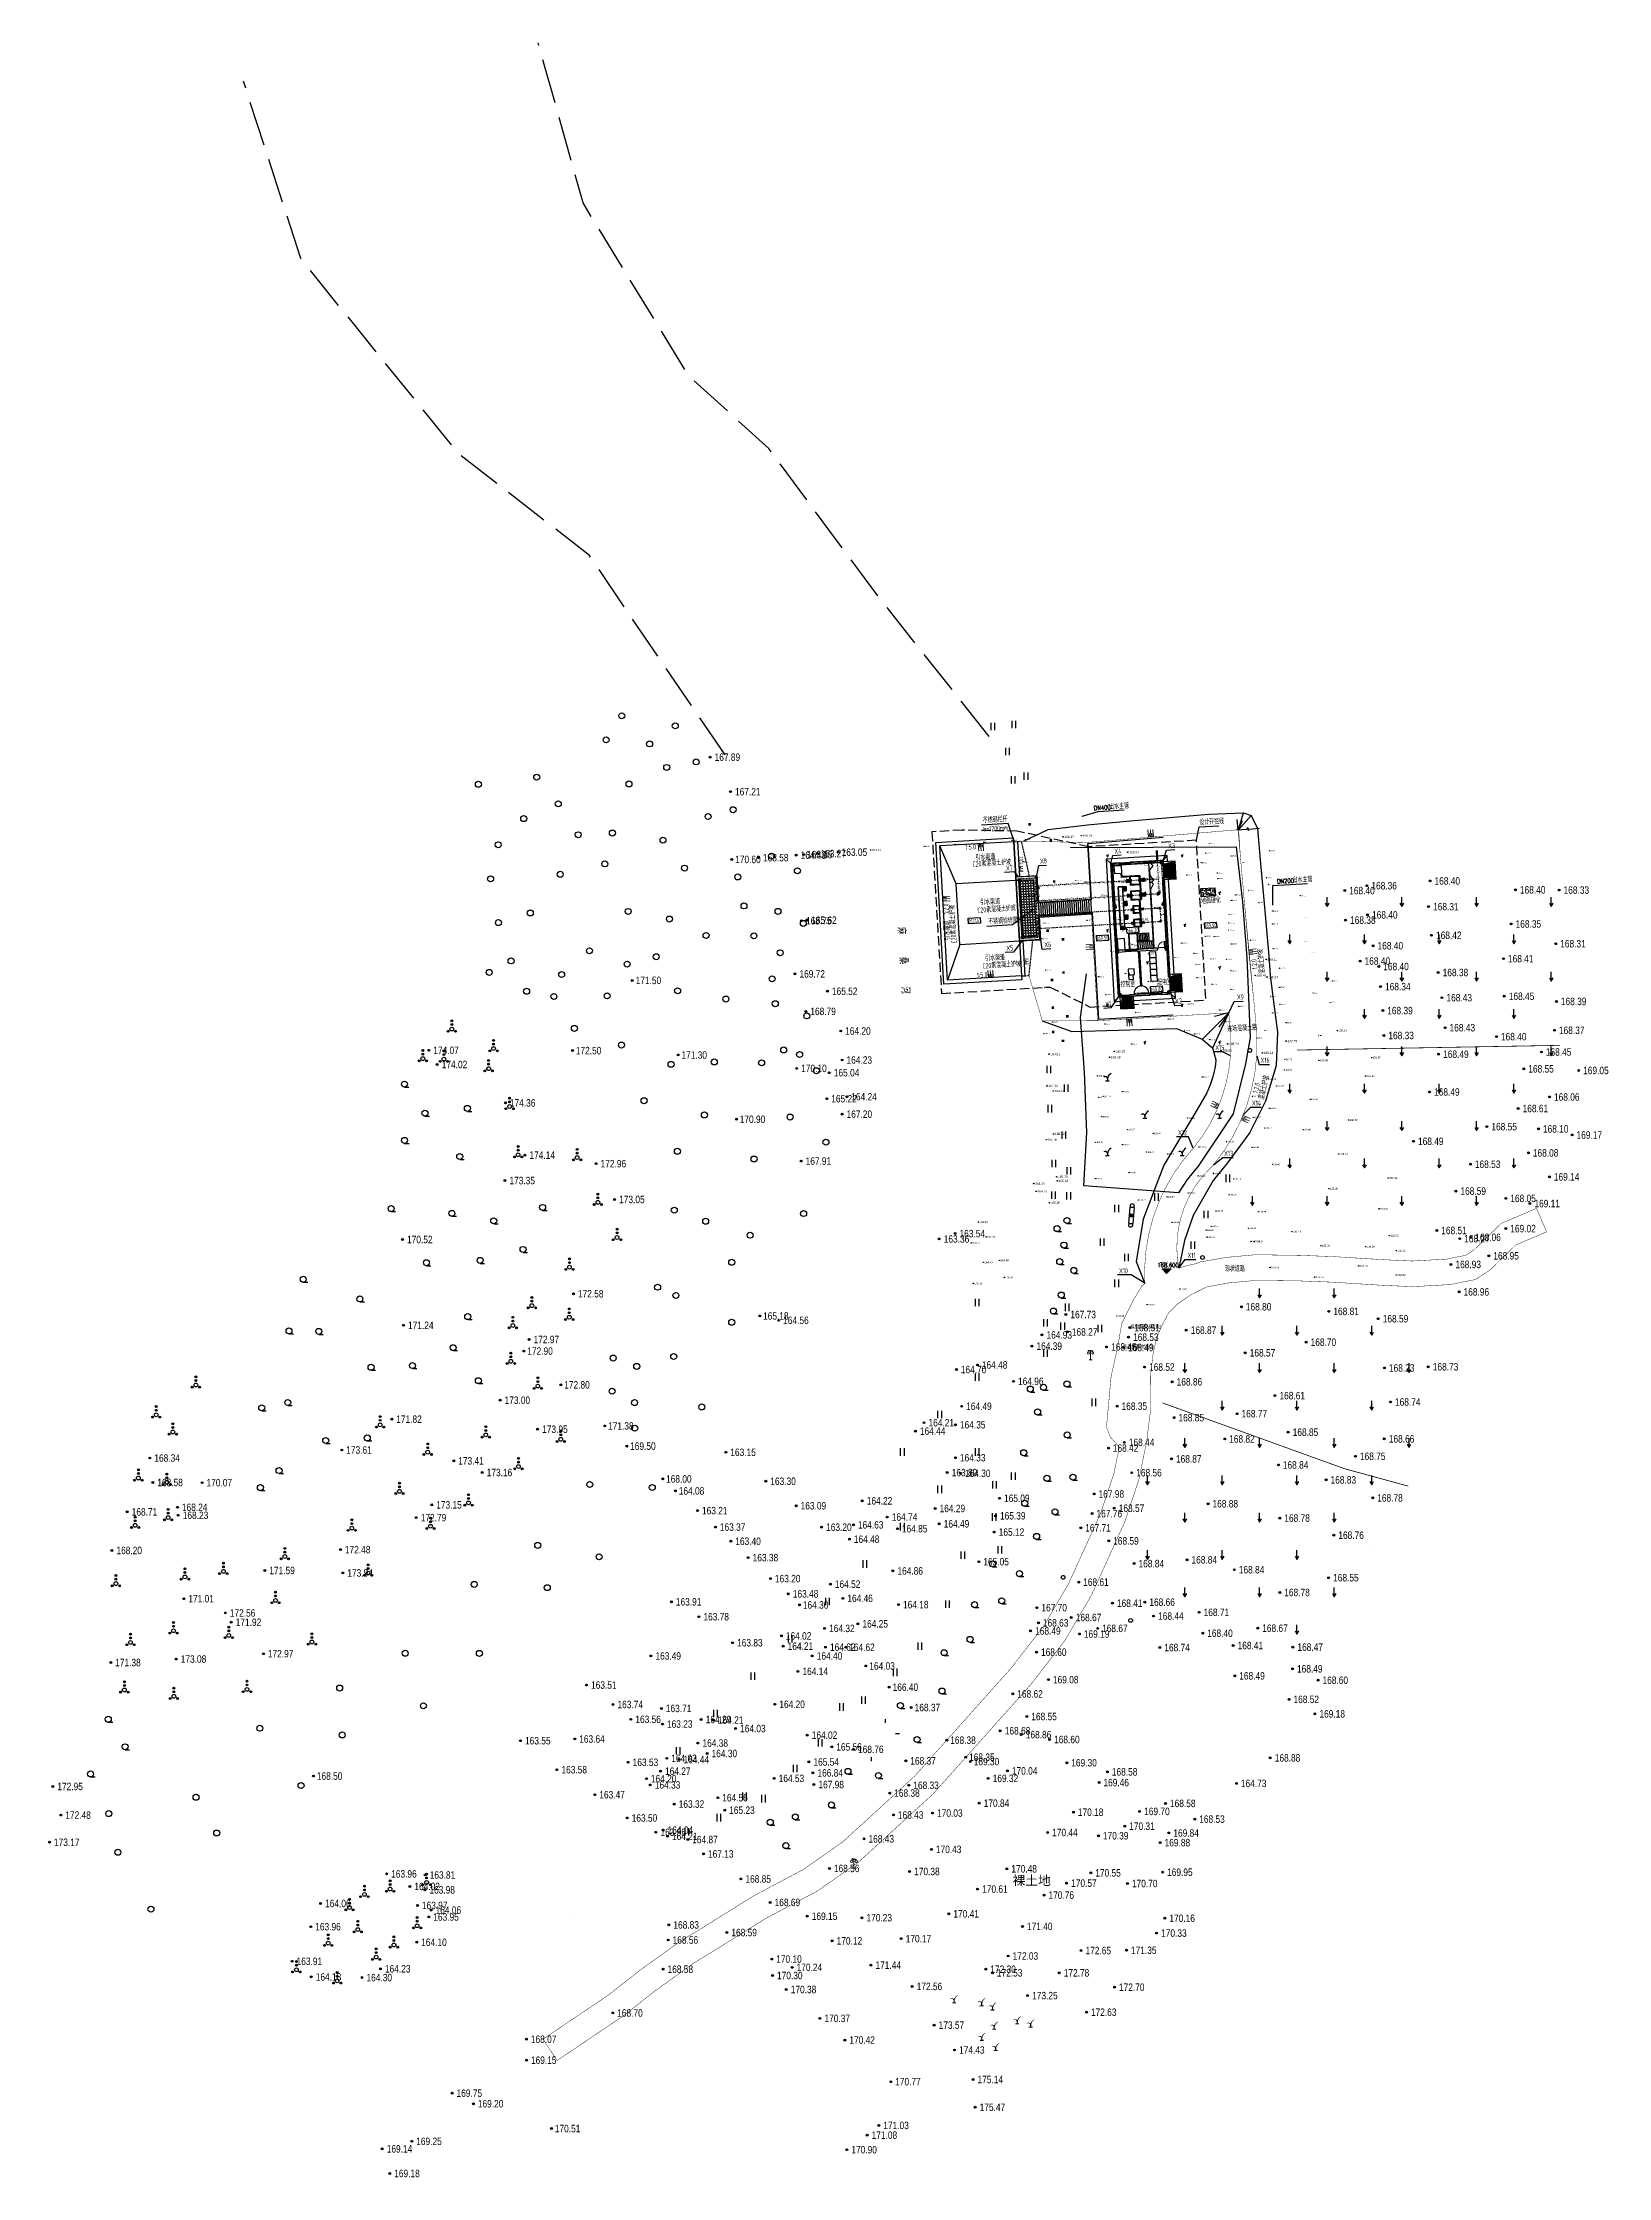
# Model space of a CAD drawing. Header units: inches. Extents: x 574207 to 574416, y 2880304 to 2880589.
import ezdxf
from ezdxf.enums import TextEntityAlignment as Align

# ---------------------------------------------------------------- set-up
doc = ezdxf.new("R2010")
doc.units = ezdxf.units.IN
doc.header["$MEASUREMENT"] = 0
for name, pattern in [('ACAD_ISO04W100', [30.5, 24, -3, 0.5, -3]), ('CENTER2', [28.575, 19.05, -3.175, 3.175, -3.175]), ('DASH', [0.35, 0.25, -0.1]), ('DASHED', [0.75, 0.5, -0.25]), ('DASHED2', [0.375, 0.25, -0.125]), ('X0', [4, 3, -1])]:
    doc.linetypes.add(name, pattern=pattern)
for name, color, linetype in [('1', 1, 'Continuous'), ('assist', 8, 'Continuous'), ('COLUMN', 4, 'Continuous'), ('DIM_COOR', 3, 'Continuous'), ('DIM_ELEV', 3, 'Continuous'), ('DIM_LEAD', 3, 'Continuous'), ('DIM_SYMB', 3, 'Continuous'), ('DLDW', 8, 'Continuous'), ('DLSS', 8, 'Continuous'), ('DLSS-斜坡', 8, 'Continuous'), ('DMTZ', 8, 'Continuous'), ('DOOR_FIRE', 3, 'Continuous'), ('DXPM', 4, 'Continuous'), ('GCD', 8, 'Continuous'), ('GROUND', 2, 'Continuous'), ('GXYZ', 8, 'Continuous'), ('JMD', 8, 'Continuous'), ('PUB_HATCH', 8, 'Continuous'), ('PUB_WALL', 9, 'Continuous'), ('STAIR', 2, 'Continuous'), ('SXSS', 5, 'Continuous'), ('WALL', 4, 'Continuous'), ('WALL_OUT', 4, 'Continuous'), ('WINDOW', 3, 'Continuous'), ('YHG_文字', 7, 'Continuous'), ('YHG_粗线', 6, 'Continuous'), ('YHJ_剖面_梁板', 4, 'Continuous'), ('YHJ_引出、索引', 3, 'Continuous'), ('YHJ_立面_墙线中', 2, 'Continuous'), ('ZBTZ', 8, 'Continuous'), ('zdh', 7, 'Continuous'), ('ZJ', 7, 'Continuous'), ('电缆沟', 7, 'Continuous'), ('线框', 2, 'Continuous'), ('细线', 4, 'Continuous'), ('轮廓线', 2, 'Continuous'), ('附属构件', 6, 'Continuous')]:
    doc.layers.add(name, color=color, linetype=linetype)
for name, color, linetype, lineweight in [('中轴', 20, 'ACAD_ISO04W100', 9), ('文字', 4, 'Continuous', 0), ('管', 1, 'Continuous', 30)]:
    doc.layers.add(name, color=color, linetype=linetype, lineweight=lineweight)
doc.styles.add('_TCH_DIM', font='SIMPLEX', dxfattribs={"bigfont": 'GBCBIG'})
doc.styles.get("Standard").update_dxf_attribs({"font": 'arial.ttf'})
doc.styles.add('TSSD_Rein', font='tssdeng.shx', dxfattribs={"width": 0.7, "bigfont": 'hztxt.shx'})
doc.styles.add('tssdeng', font='tssdeng.shx', dxfattribs={"width": 0.7, "bigfont": 'hztxt.shx'})
doc.linetypes.add('10411', pattern='A,2,[150,AAA.SHX,S=0.5,R=0,X=0,Y=0.5],2,[151,AAA.SHX,S=1,R=0,X=0,Y=3],1e-11', length=4)
doc.linetypes.add('10421', pattern='A,2,[150,AAA.SHX,S=0.5,R=0,X=0,Y=0.5],1e-11', length=2)
doc.linetypes.add('1161', pattern='A,0,[149,AAA.SHX,S=0.15,R=0,X=0,Y=0],-1.6', length=1.6)
doc.linetypes.add('444', pattern='A,4.5,[145,AAA.SHX,S=1,R=0,X=0,Y=1],4.5,-0.5,[146,AAA.SHX,S=1,R=0,X=0,Y=0],-0.5', length=10)

msp = doc.modelspace()

# ---------------------------------------------------------------- texts
at = {"layer": 'DIM_COOR', "color": 7, "style": '_TCH_DIM', "width": 0.705882}
for s, p in [('DN400', (574347.52, 2880486.57)), ('DN200', (574372.04, 2880476.75))]:
    msp.add_text(s, height=0.595, rotation=3.4, dxfattribs=at).set_placement(p)
at = {"layer": 'DIM_COOR', "color": 7, "style": '_TCH_DIM'}
for p in [(574349.57, 2880486.69), (574374.1, 2880476.87)]:
    msp.add_text('出水主管', height=0.675, rotation=3.4, dxfattribs=at).set_placement(p)
at = {"layer": 'DIM_ELEV', "color": 7, "style": '_TCH_DIM', "width": 0.705882}
msp.add_text('168.600', height=0.595, dxfattribs=at).set_placement((574356.01, 2880425.42))
at = {"layer": 'DIM_LEAD', "color": 7, "style": 'TSSD_Rein', "width": 0.7}
for s, p in [('不锈钢栏杆', (574332.66, 2880484.87)), ('h=1200mm', (574332.73, 2880483.7)), ('设计开挖线', (574361.65, 2880484.58)), ('X4', (574350.29, 2880480.75)), ('X3', (574357.47, 2880481.47)), ('X7', (574335.77, 2880478.47)), ('X8', (574340.31, 2880479.41)), ('不锈钢检修爬梯', (574333.4, 2880471.3)), ('X5', (574335.82, 2880467.76)), ('X6', (574340.9, 2880468.24)), ('X2', (574358.41, 2880460.67)), ('X9', (574366.67, 2880461.21)), ('X1', (574349.04, 2880460.28))]:
    msp.add_text(s, height=0.7, rotation=3.4, dxfattribs=at).set_placement(p)
for s, p in [('X15', (574363.76, 2880454.48)), ('X16', (574369.82, 2880452.78)), ('X14', (574368.66, 2880447.05)), ('X12', (574358.79, 2880443.1)), ('X13', (574364.94, 2880440.31)), ('X11', (574360.05, 2880426.66)), ('X10', (574350.88, 2880424.6))]:
    msp.add_text(s, height=0.7, dxfattribs=at).set_placement(p)
at = {"layer": 'YHG_文字', "style": 'TSSD_Rein', "width": 0.7}
msp.add_text('地面硬化', height=0.7, rotation=3.4, dxfattribs=at).set_placement((574361.88, 2880474.05))
for s, rotation, p in [('混凝土护坡', 95.7891, (574369.83, 2880466.35, 163.02)), ('1:2.0', 95.7891, (574368.98, 2880465.97, 163.02)), ('进场混凝土路', 3.4, (574367.33, 2880457.5, 163.02)), ('1:2.0', 77.3891, (574369.27, 2880449.42, 163.02)), ('混凝土护坡', 77.3891, (574370.2, 2880449.51, 163.02))]:
    msp.add_text(s, height=0.7, rotation=rotation, dxfattribs=at).set_placement(p, align=Align.MIDDLE)
msp.add_text('现状道路', height=0.7, dxfattribs=at).set_placement((574366.38, 2880425.3, 163.02), align=Align.MIDDLE)
at = {"layer": 'YHJ_剖面_梁板', "color": 3, "style": 'TSSD_Rein', "width": 0.7}
for s, p in [('161.14', (574330.76, 2880471.49)), ('169.50', (574347.92, 2880469.18)), ('166.20', (574351.97, 2880470.22)), ('169.50', (574362.38, 2880470.87)), ('169.80', (574355.16, 2880462.32))]:
    msp.add_text(s, height=0.525, rotation=3.4, dxfattribs=at).set_placement(p)
at = {"layer": 'ZBTZ', "linetype": '1161'}
msp.add_text('裸土地', height=1.25, dxfattribs=at).set_placement((574339.19, 2880343.39, 164.49), align=Align.MIDDLE)
at = {"layer": 'zdh', "linetype": 'Continuous', "style": 'TSSD_Rein', "width": 0.7}
for s, p in [('拟建提罐站检查点2', (574352.46, 2880417.16, 168.51)), ('拟建提罐站检查点1', (574351.6, 2880414.5, 168.49))]:
    msp.add_text(s, height=0.5, dxfattribs=at).set_placement(p)
at = {"layer": 'ZJ', "linetype": 'Continuous', "style": '_TCH_DIM'}
msp.add_text('麻    桑    河', height=1, rotation=273.8561, dxfattribs=at).set_placement((574322.13, 2880466.48), align=Align.MIDDLE)

# ---------------------------------------------------------------- blocks, each defined once
blk = doc.blocks.new('gc200')
h = blk.add_hatch(color=256)
edge = h.paths.add_edge_path()
edge.add_arc((0, 0), 0.25, 0, 360)
blk.add_circle((0, 0), 0.25)
blk = doc.blocks.new('gc170')
at = {"linetype": 'Continuous'}
blk.add_circle((0, 0), 0.5, dxfattribs=at)
blk = doc.blocks.new('gc097')
at = {"lineweight": 15}
for p, q in [((-0.6, 2.4), (-0.6, 2.1)), ((-0.4, 0), (0.4, 0)), ((0, 0), (0, 2.4)), ((0.6, 2.4), (0.6, 2.1))]:
    blk.add_line(p, q, dxfattribs=at)
for q in [(-0.6, 2.4), (0.6, 2.4)]:
    blk.add_line((0, 2.4), q)
for centre in [(-0.6, 1.8), (0.6, 1.8)]:
    blk.add_circle(centre, 0.3, dxfattribs=at)
blk = doc.blocks.new('gc120')
for p, q in [((-0.5, 0.87), (0, 0)), ((0, 0), (0, 2.5)), ((0, 0), (0.5, 0.87))]:
    blk.add_line(p, q)
blk = doc.blocks.new('gc121')
for p, q in [((-0.5, 0), (-0.5, 2)), ((0.5, 0), (0.5, 2))]:
    blk.add_line(p, q)
blk = doc.blocks.new('gc123')
at = {"flags": 128}
for points in [[(0, 0.56, 0.3, 0.1, 0.588194), (-1, 1, 0.05, 0.1, 0)], [(1, 2, 0.1, 0.3, 0.253002), (0, 0.56, 0.15, 0.15, 0)]]:
    blk.add_lwpolyline(points, format="xyseb", dxfattribs=at)
at = {"linetype": 'Continuous', "const_width": 0.3}
blk.add_lwpolyline([(-0.5, 0), (0.5, 0)], dxfattribs=at)
at = {"linetype": 'Continuous', "const_width": 0.3, "flags": 128}
blk.add_lwpolyline([(0, 0.56), (0, 0)], dxfattribs=at)
blk = doc.blocks.new('gc208')
blk.add_line((0, -0.8), (1.2, -0.8))
blk.add_circle((0, 0), 0.8)
blk = doc.blocks.new('gc326')
blk.add_circle((0, 0), 0.8)
blk = doc.blocks.new('*U18')
at = {"linetype": 'Continuous'}
for points in [[(-0.25, 2.2), (-0.24, 2.12), (-0.24, 2.28)], [(-0.24, 2.28), (-0.2, 2.05), (-0.2, 2.35)], [(-0.2, 2.05), (-0.24, 2.28), (-0.24, 2.12)], [(-0.2, 2.35), (-0.15, 2), (-0.15, 2.4)], [(-0.15, 2), (-0.2, 2.35), (-0.2, 2.05)], [(-0.15, 2.4), (-0.08, 1.96), (-0.08, 2.44)], [(-0.08, 1.96), (-0.15, 2.4), (-0.15, 2)], [(-0.08, 2.44), (0, 1.95), (0, 2.45)], [(0, 1.95), (-0.08, 2.44), (-0.08, 1.96)], [(0, 2.45), (0.08, 1.96), (0.08, 2.44)], [(0.08, 1.96), (0, 2.45), (0, 1.95)], [(0.08, 2.44), (0.15, 2), (0.15, 2.4)], [(0.15, 2), (0.08, 2.44), (0.08, 1.96)], [(0.15, 2.4), (0.2, 2.05), (0.2, 2.35)], [(0.2, 2.05), (0.15, 2.4), (0.15, 2)], [(0.2, 2.35), (0.24, 2.12), (0.24, 2.28)], [(0.24, 2.12), (0.2, 2.35), (0.2, 2.05)], [(0.25, 2.2), (0.24, 2.28), (0.24, 2.12)]]:
    blk.add_solid(points, dxfattribs=at)
blk = doc.blocks.new('*U17')
at = {"linetype": 'Continuous'}
for points in [[(-0.25, 1.2), (-0.24, 1.12), (-0.24, 1.28)], [(-0.24, 1.28), (-0.2, 1.05), (-0.2, 1.35)], [(-0.2, 1.05), (-0.24, 1.28), (-0.24, 1.12)], [(-0.2, 1.35), (-0.15, 1), (-0.15, 1.4)], [(-0.15, 1), (-0.2, 1.35), (-0.2, 1.05)], [(-0.15, 1.4), (-0.08, 0.96), (-0.08, 1.44)], [(-0.08, 0.96), (-0.15, 1.4), (-0.15, 1)], [(-0.08, 1.44), (0, 0.95), (0, 1.45)], [(0, 0.95), (-0.08, 1.44), (-0.08, 0.96)], [(0, 1.45), (0.08, 0.96), (0.08, 1.44)], [(0.08, 0.96), (0, 1.45), (0, 0.95)], [(0.08, 1.44), (0.15, 1), (0.15, 1.4)], [(0.15, 1), (0.08, 1.44), (0.08, 0.96)], [(0.15, 1.4), (0.2, 1.05), (0.2, 1.35)], [(0.2, 1.05), (0.15, 1.4), (0.15, 1)], [(0.2, 1.35), (0.24, 1.12), (0.24, 1.28)], [(0.24, 1.12), (0.2, 1.35), (0.2, 1.05)], [(0.25, 1.2), (0.24, 1.28), (0.24, 1.12)]]:
    blk.add_solid(points, dxfattribs=at)
blk = doc.blocks.new('*U16')
at = {"linetype": 'Continuous'}
for points in [[(-1.25, -0.6), (-1.24, -0.68), (-1.24, -0.52)], [(-1.24, -0.52), (-1.2, -0.75), (-1.2, -0.45)], [(-1.2, -0.75), (-1.24, -0.52), (-1.24, -0.68)], [(-1.2, -0.45), (-1.15, -0.8), (-1.15, -0.4)], [(-1.15, -0.8), (-1.2, -0.45), (-1.2, -0.75)], [(-1.15, -0.4), (-1.08, -0.84), (-1.08, -0.36)], [(-1.08, -0.84), (-1.15, -0.4), (-1.15, -0.8)], [(-1.08, -0.36), (-1, -0.85), (-1, -0.35)], [(-1, -0.85), (-1.08, -0.36), (-1.08, -0.84)], [(-1, -0.35), (-0.92, -0.84), (-0.92, -0.36)], [(-0.92, -0.84), (-1, -0.35), (-1, -0.85)], [(-0.92, -0.36), (-0.85, -0.8), (-0.85, -0.4)], [(-0.85, -0.8), (-0.92, -0.36), (-0.92, -0.84)], [(-0.85, -0.4), (-0.8, -0.75), (-0.8, -0.45)], [(-0.8, -0.75), (-0.85, -0.4), (-0.85, -0.8)], [(-0.8, -0.45), (-0.76, -0.68), (-0.76, -0.52)], [(-0.76, -0.68), (-0.8, -0.45), (-0.8, -0.75)], [(-0.75, -0.6), (-0.76, -0.52), (-0.76, -0.68)]]:
    blk.add_solid(points, dxfattribs=at)
blk = doc.blocks.new('*U15')
at = {"linetype": 'Continuous'}
for points in [[(0.75, -0.6), (0.76, -0.68), (0.76, -0.52)], [(0.76, -0.52), (0.8, -0.75), (0.8, -0.45)], [(0.8, -0.75), (0.76, -0.52), (0.76, -0.68)], [(0.8, -0.45), (0.85, -0.8), (0.85, -0.4)], [(0.85, -0.8), (0.8, -0.45), (0.8, -0.75)], [(0.85, -0.4), (0.92, -0.84), (0.92, -0.36)], [(0.92, -0.84), (0.85, -0.4), (0.85, -0.8)], [(0.92, -0.36), (1, -0.85), (1, -0.35)], [(1, -0.85), (0.92, -0.36), (0.92, -0.84)], [(1, -0.35), (1.08, -0.84), (1.08, -0.36)], [(1.08, -0.84), (1, -0.35), (1, -0.85)], [(1.08, -0.36), (1.15, -0.8), (1.15, -0.4)], [(1.15, -0.8), (1.08, -0.36), (1.08, -0.84)], [(1.15, -0.4), (1.2, -0.75), (1.2, -0.45)], [(1.2, -0.75), (1.15, -0.4), (1.15, -0.8)], [(1.2, -0.45), (1.24, -0.68), (1.24, -0.52)], [(1.24, -0.68), (1.2, -0.45), (1.2, -0.75)], [(1.25, -0.6), (1.24, -0.52), (1.24, -0.68)]]:
    blk.add_solid(points, dxfattribs=at)
blk = doc.blocks.new('gc160')
for centre, radius in [((0, 0), 0.5), ((0, 2.2), 0.25), ((0, 1.2), 0.25), ((-1, -0.6), 0.25), ((1, -0.6), 0.25)]:
    blk.add_circle(centre, radius)
at = {"linetype": 'Continuous'}
for name in ['*U18', '*U17', '*U16', '*U15']:
    blk.add_blockref(name, (0, 0), dxfattribs=at)
blk = doc.blocks.new('WT')
at = {"layer": '管', "color": 8, "lineweight": -2}
for p, q in [((-300, -81), (-300, 0)), ((-300, 0), (0, 0)), ((0, -21), (-300, -81)), ((-238, -229), (-300, -81)), ((16, -59), (-238, -229)), ((-125, -343), (-238, -229)), ((45, -89), (-125, -343)), ((-125, -343), (24, -405)), ((0, -21), (0, 0)), ((16, -59), (0, -21)), ((45, -89), (16, -59)), ((84, -105), (24, -405)), ((105, -405), (24, -405)), ((84, -105), (45, -89)), ((84, -105), (105, -105)), ((105, -405), (105, -105))]:
    blk.add_line(p, q, dxfattribs=at)
blk.add_arc((105, 0), 255, 180, 270, dxfattribs=at)
blk = doc.blocks.new('_FZH')
blk.add_lwpolyline([(-0.5, -0.5), (0.5, -0.5), (0.5, 0.5), (-0.5, 0.5)], close=True)
at = {"layer": 'PUB_HATCH'}
blk.add_solid([(-0.5, -0.5), (0.5, -0.5), (-0.5, 0.5), (0.5, 0.5)], dxfattribs=at)
blk = doc.blocks.new('$WINLIB2D$00000001')
at = {"color": 0}
for points in [[(-0.5, 0.5), (-0.5, -0.5)], [(-0.5, 0.5), (0.5, 0.5)], [(0.5, 0.17), (-0.5, 0.17)], [(0.5, -0.5), (0.5, 0.5)], [(0.5, -0.17), (-0.5, -0.17)], [(-0.5, -0.5), (0.5, -0.5)]]:
    blk.add_lwpolyline(points, dxfattribs=at)
blk = doc.blocks.new('$DorLib2D$00000002')
for p, q in [((-0.5, 0), (-0.5, 0.4875)), ((-0.475, 0.4875), (-0.5, 0.4875)), ((-0.5, 0), (-0.475, 0)), ((-0.475, 0), (-0.475, 0.4875)), ((0.475, 0), (0.475, 0.4875)), ((0.475, 0.4875), (0.5, 0.4875)), ((0.5, 0), (0.475, 0)), ((0.5, 0), (0.5, 0.4875))]:
    blk.add_line(p, q)
at = {"lineweight": 13}
for centre, start, end in [((-0.4875, 0), 0, 88.530716), ((0.4875, 0), 91.469284, 180)]:
    blk.add_arc(centre, 0.4875, start, end, dxfattribs=at)
blk = doc.blocks.new('$DorLib2D$00000001')
for p, q in [((0.45, 0.975), (0.5, 0.975)), ((0.45, 0), (0.45, 0.975)), ((0.5, 0), (0.45, 0)), ((0.5, 0), (0.5, 0.975))]:
    blk.add_line(p, q)
at = {"lineweight": 13}
blk.add_arc((0.475, 0), 0.975, 91.46928, 180, dxfattribs=at)
blk = doc.blocks.new('$DorLib2D$00000148')
at = {"color": 0}
for points in [[(0.45, 0.97), (0.24, 0.95), (0.04, 0.87), (-0.14, 0.75), (-0.29, 0.6), (-0.41, 0.42), (-0.48, 0.21), (-0.5, 0)], [(0.45, 0.97), (0.5, 0.97)], [(0.45, 0), (0.45, 0.97)], [(0.5, 0), (0.5, 0.97)], [(0.5, 0), (0.45, 0)]]:
    blk.add_lwpolyline(points, dxfattribs=at)
at = {"color": 0, "linetype": 'DASHED2'}
for points in [[(-0.5, 0), (-0.48, -0.21), (-0.41, -0.42), (-0.29, -0.6), (-0.14, -0.75), (0.04, -0.87), (0.24, -0.95), (0.45, -0.97)], [(0.45, -0.98), (0.5, -0.98)], [(0.5, 0), (0.5, -0.98)]]:
    blk.add_lwpolyline(points, dxfattribs=at)
blk = doc.blocks.new('hwgasgsftagsf')
h = blk.add_hatch()
h.set_pattern_fill('ANGLE', color=8, scale=100, angle=-90)
h.set_pattern_definition([(270, (2034930.5, 3043420.65), (349.25, -6e-14), [254, -95.25]), (360, (2034930.5, 3043420.65), (9e-14, 349.25), [254, -95.25])])
edge = h.paths.add_edge_path()
edge.add_line((1941331, 2787285), (1941331, 2785654))
edge.add_line((1941331, 2785654), (1948931, 2785654))
edge.add_line((1948931, 2785654), (1948931, 2787585))
edge.add_line((1948931, 2787585), (1941331, 2787585))
at = {"layer": 'PUB_WALL'}
for points in [[(1940181, 2805085), (1939781, 2805085), (1939821, 2805045), (1940141, 2805045)], [(1939781, 2805085), (1939781, 2804685), (1939821, 2804725), (1939821, 2805045)], [(1940181, 2804685), (1940181, 2805085), (1940141, 2805045), (1940141, 2804725)], [(1940181, 2805085), (1940181, 2805045), (1940241, 2805045), (1940281, 2805085)], [(1940281, 2804885), (1940281, 2805085), (1940241, 2805045), (1940241, 2804925)], [(1942581, 2805085), (1942081, 2805085), (1942121, 2805045), (1942541, 2805045)], [(1942081, 2805085), (1942081, 2804885), (1942121, 2804925), (1942121, 2805045)], [(1942581, 2804885), (1942581, 2805085), (1942541, 2805045), (1942541, 2804925)], [(1945381, 2805045), (1945381, 2805085), (1944381, 2805085), (1944421, 2805045)], [(1944381, 2805085), (1944381, 2804885), (1944421, 2804925), (1944421, 2805045)], [(1945781, 2805085), (1945381, 2805085), (1945421, 2805045), (1945741, 2805045)], [(1945381, 2805085), (1945381, 2804685), (1945421, 2804725), (1945421, 2805045)], [(1945781, 2804685), (1945781, 2805085), (1945741, 2805045), (1945741, 2804725)], [(1945781, 2805085), (1945781, 2805045), (1946691, 2805045), (1946731, 2805085)], [(1946731, 2804885), (1946731, 2805085), (1946691, 2805045), (1946691, 2804925)], [(1951381, 2805045), (1951381, 2805085), (1948531, 2805085), (1948571, 2805045)], [(1948531, 2805085), (1948531, 2804885), (1948571, 2804925), (1948571, 2805045)], [(1951781, 2805085), (1951381, 2805085), (1951421, 2805045), (1951741, 2805045)], [(1951381, 2805085), (1951381, 2804685), (1951421, 2804725), (1951421, 2805045)], [(1951781, 2804685), (1951781, 2805085), (1951741, 2805045), (1951741, 2804725)], [(1951781, 2805085), (1951781, 2805045), (1952791, 2805045), (1952831, 2805085)], [(1952831, 2804885), (1952831, 2805085), (1952791, 2805045), (1952791, 2804925)], [(1955381, 2805085), (1954331, 2805085), (1954371, 2805045), (1955341, 2805045)], [(1954331, 2805085), (1954331, 2804885), (1954371, 2804925), (1954371, 2805045)], [(1955381, 2804885), (1955381, 2805085), (1955341, 2805045), (1955341, 2804925)], [(1957281, 2805045), (1957281, 2805085), (1957181, 2805085), (1957221, 2805045)], [(1957181, 2805085), (1957181, 2804885), (1957221, 2804925), (1957221, 2805045)], [(1957681, 2805085), (1957281, 2805085), (1957321, 2805045), (1957641, 2805045)], [(1957281, 2805085), (1957281, 2804685), (1957321, 2804725), (1957321, 2805045)], [(1957681, 2804685), (1957681, 2805085), (1957641, 2805045), (1957641, 2804725)], [(1939781, 2804685), (1940181, 2804685), (1940141, 2804725), (1939821, 2804725)], [(1939821, 2804685), (1939781, 2804685), (1939781, 2803985), (1939821, 2804025)], [(1939781, 2803985), (1939981, 2803985), (1939941, 2804025), (1939821, 2804025)], [(1939981, 2802485), (1939781, 2802485), (1939821, 2802445), (1939941, 2802445)], [(1939781, 2802485), (1939781, 2800685), (1939821, 2800725), (1939821, 2802445)], [(1939981, 2804685), (1939941, 2804685), (1939941, 2804025), (1939981, 2803985)], [(1939981, 2800685), (1939981, 2802485), (1939941, 2802445), (1939941, 2800725)], [(1940181, 2804925), (1940181, 2804885), (1940281, 2804885), (1940241, 2804925)], [(1942081, 2804885), (1942581, 2804885), (1942541, 2804925), (1942121, 2804925)], [(1945381, 2804885), (1945381, 2804925), (1944421, 2804925), (1944381, 2804885)], [(1945381, 2804685), (1945781, 2804685), (1945741, 2804725), (1945421, 2804725)], [(1945781, 2804925), (1945781, 2804885), (1946731, 2804885), (1946691, 2804925)], [(1951381, 2804885), (1951381, 2804925), (1948571, 2804925), (1948531, 2804885)], [(1951381, 2804685), (1951781, 2804685), (1951741, 2804725), (1951421, 2804725)], [(1951681, 2803685), (1951481, 2803685), (1951521, 2803645), (1951641, 2803645)], [(1951481, 2803685), (1951481, 2801185), (1951521, 2801185), (1951521, 2803645)], [(1951681, 2801285), (1951681, 2803685), (1951641, 2803645), (1951641, 2801245)], [(1951781, 2804925), (1951781, 2804885), (1952831, 2804885), (1952791, 2804925)], [(1954331, 2804885), (1955381, 2804885), (1955341, 2804925), (1954371, 2804925)], [(1957281, 2804885), (1957281, 2804925), (1957221, 2804925), (1957181, 2804885)], [(1957281, 2804685), (1957681, 2804685), (1957641, 2804725), (1957321, 2804725)], [(1957521, 2804685), (1957481, 2804685), (1957481, 2803835), (1957521, 2803875)], [(1957481, 2803835), (1957681, 2803835), (1957641, 2803875), (1957521, 2803875)], [(1957681, 2802335), (1957481, 2802335), (1957521, 2802295), (1957641, 2802295)], [(1957481, 2802335), (1957481, 2801285), (1957521, 2801245), (1957521, 2802295)], [(1957681, 2804685), (1957641, 2804685), (1957641, 2803875), (1957681, 2803835)], [(1957681, 2801185), (1957681, 2802335), (1957641, 2802295), (1957641, 2801185)], [(1939781, 2800685), (1939981, 2800685), (1939941, 2800725), (1939821, 2800725)], [(1951481, 2801185), (1951481, 2800885), (1951521, 2800925), (1951521, 2801185)], [(1951481, 2800885), (1951681, 2800885), (1951641, 2800925), (1951521, 2800925)], [(1951681, 2799385), (1951481, 2799385), (1951521, 2799345), (1951641, 2799345)], [(1951481, 2798485), (1951521, 2798485), (1951521, 2799345), (1951481, 2799385)], [(1956381, 2801285), (1951681, 2801285), (1951641, 2801245), (1956341, 2801245)], [(1951681, 2801085), (1956381, 2801085), (1956341, 2801125), (1951641, 2801125)], [(1951681, 2800885), (1951681, 2801085), (1951641, 2801125), (1951641, 2800925)], [(1951641, 2798485), (1951681, 2798485), (1951681, 2799385), (1951641, 2799345)], [(1956381, 2801085), (1956381, 2801285), (1956341, 2801245), (1956341, 2801125)], [(1957481, 2801285), (1957381, 2801285), (1957421, 2801245), (1957521, 2801245)], [(1957381, 2801285), (1957381, 2801085), (1957421, 2801125), (1957421, 2801245)], [(1957381, 2801085), (1957481, 2801085), (1957521, 2801125), (1957421, 2801125)], [(1957481, 2801085), (1957481, 2799585), (1957521, 2799625), (1957521, 2801125)], [(1957481, 2799585), (1957681, 2799585), (1957641, 2799625), (1957521, 2799625)], [(1957681, 2799585), (1957681, 2801185), (1957641, 2801185), (1957641, 2799625)], [(1939981, 2799185), (1939781, 2799185), (1939821, 2799145), (1939941, 2799145)], [(1939781, 2798485), (1939821, 2798485), (1939821, 2799145), (1939781, 2799185)], [(1940181, 2798485), (1939781, 2798485), (1939821, 2798445), (1940141, 2798445)], [(1939781, 2798485), (1939781, 2798085), (1939821, 2798125), (1939821, 2798445)], [(1939781, 2798085), (1940181, 2798085), (1940141, 2798125), (1939821, 2798125)], [(1939941, 2798485), (1939981, 2798485), (1939981, 2799185), (1939941, 2799145)], [(1940181, 2798085), (1940181, 2798485), (1940141, 2798445), (1940141, 2798125)], [(1940181, 2798285), (1940181, 2798245), (1941891, 2798245), (1941931, 2798285)], [(1940181, 2798125), (1940181, 2798085), (1941931, 2798085), (1941891, 2798125)], [(1941931, 2798085), (1941931, 2798285), (1941891, 2798245), (1941891, 2798125)], [(1945381, 2798245), (1945381, 2798285), (1943731, 2798285), (1943771, 2798245)], [(1943731, 2798285), (1943731, 2798085), (1943771, 2798125), (1943771, 2798245)], [(1945381, 2798085), (1945381, 2798125), (1943771, 2798125), (1943731, 2798085)], [(1945781, 2798485), (1945381, 2798485), (1945421, 2798445), (1945741, 2798445)], [(1945381, 2798485), (1945381, 2798085), (1945421, 2798125), (1945421, 2798445)], [(1945381, 2798085), (1945781, 2798085), (1945741, 2798125), (1945421, 2798125)], [(1945781, 2798085), (1945781, 2798485), (1945741, 2798445), (1945741, 2798125)], [(1945781, 2798285), (1945781, 2798245), (1946841, 2798245), (1946881, 2798285)], [(1945781, 2798125), (1945781, 2798085), (1946881, 2798085), (1946841, 2798125)], [(1946881, 2798085), (1946881, 2798285), (1946841, 2798245), (1946841, 2798125)], [(1951381, 2798245), (1951381, 2798285), (1948681, 2798285), (1948721, 2798245)], [(1948681, 2798285), (1948681, 2798085), (1948721, 2798125), (1948721, 2798245)], [(1951381, 2798085), (1951381, 2798125), (1948721, 2798125), (1948681, 2798085)], [(1951781, 2798485), (1951381, 2798485), (1951421, 2798445), (1951741, 2798445)], [(1951381, 2798485), (1951381, 2798085), (1951421, 2798125), (1951421, 2798445)], [(1951381, 2798085), (1951781, 2798085), (1951741, 2798125), (1951421, 2798125)], [(1951781, 2798085), (1951781, 2798485), (1951741, 2798445), (1951741, 2798125)], [(1951781, 2798285), (1951781, 2798245), (1953641, 2798245), (1953681, 2798285)], [(1951781, 2798125), (1951781, 2798085), (1953681, 2798085), (1953641, 2798125)], [(1953681, 2798085), (1953681, 2798285), (1953641, 2798245), (1953641, 2798125)], [(1957281, 2798245), (1957281, 2798285), (1955481, 2798285), (1955521, 2798245)], [(1955481, 2798285), (1955481, 2798085), (1955521, 2798125), (1955521, 2798245)], [(1957281, 2798085), (1957281, 2798125), (1955521, 2798125), (1955481, 2798085)], [(1957681, 2798485), (1957281, 2798485), (1957321, 2798445), (1957641, 2798445)], [(1957281, 2798485), (1957281, 2798085), (1957321, 2798125), (1957321, 2798445)], [(1957281, 2798085), (1957681, 2798085), (1957641, 2798125), (1957321, 2798125)], [(1957681, 2798585), (1957481, 2798585), (1957521, 2798545), (1957641, 2798545)], [(1957481, 2798485), (1957521, 2798485), (1957521, 2798545), (1957481, 2798585)], [(1957641, 2798485), (1957681, 2798485), (1957681, 2798585), (1957641, 2798545)], [(1957681, 2798085), (1957681, 2798485), (1957641, 2798445), (1957641, 2798125)]]:
    blk.add_hatch(color=256, dxfattribs=at).paths.add_polyline_path(points)
at = {"layer": '管'}
h = blk.add_hatch(color=8, dxfattribs=at)
h.paths.add_polyline_path([(1942231, 2802403), (1942231, 2802423, 0.4142136), (1942211, 2802403, 0.1142009), (1942213, 2802394)])
h.paths.add_polyline_path([(1942248, 2802412, 0.286462), (1942231, 2802423), (1942231, 2802403)])
h.paths.add_polyline_path([(1942250, 2802403, 0.1142009), (1942248, 2802412), (1942231, 2802403), (1942231, 2802383, 0.4142136)])
for points in [[(1942231, 2802383), (1942231, 2802403), (1942213, 2802394, 0.286462)], [(1944231, 2802383), (1944231, 2802403), (1944213, 2802394, 0.286462)], [(1942231, 2800186), (1942231, 2800166), (1942248, 2800175, 0.286462)], [(1944231, 2800186), (1944231, 2800166), (1944248, 2800175, 0.286462)], [(1946131, 2802008), (1946131, 2802023), (1946117, 2802017, 0.286462)], [(1946131, 2800510), (1946131, 2800496), (1946144, 2800502, 0.286462)], [(1947931, 2802008), (1947931, 2802023), (1947917, 2802017, 0.286462)], [(1947931, 2800510), (1947931, 2800496), (1947944, 2800502, 0.286462)]]:
    blk.add_hatch(color=8, dxfattribs=at).paths.add_polyline_path(points)
h = blk.add_hatch(color=8, dxfattribs=at)
h.paths.add_polyline_path([(1944231, 2802403), (1944231, 2802423, 0.4142136), (1944211, 2802403, 0.1142009), (1944213, 2802394)])
h.paths.add_polyline_path([(1944248, 2802412, 0.286462), (1944231, 2802423), (1944231, 2802403)])
h.paths.add_polyline_path([(1944250, 2802403, 0.1142009), (1944248, 2802412), (1944231, 2802403), (1944231, 2802383, 0.4142136)])
h = blk.add_hatch(color=8, dxfattribs=at)
h.paths.add_polyline_path([(1942231, 2800166), (1942231, 2800146, 0.4142136), (1942250, 2800166, 0.1142009), (1942248, 2800175)])
h.paths.add_polyline_path([(1942213, 2800157, 0.286462), (1942231, 2800146), (1942231, 2800166)])
h.paths.add_polyline_path([(1942211, 2800166, 0.1142009), (1942213, 2800157), (1942231, 2800166), (1942231, 2800186, 0.4142136)])
h = blk.add_hatch(color=8, dxfattribs=at)
h.paths.add_polyline_path([(1944231, 2800166), (1944231, 2800146, 0.4142136), (1944250, 2800166, 0.1142009), (1944248, 2800175)])
h.paths.add_polyline_path([(1944213, 2800157, 0.286462), (1944231, 2800146), (1944231, 2800166)])
h.paths.add_polyline_path([(1944211, 2800166, 0.1142009), (1944213, 2800157), (1944231, 2800166), (1944231, 2800186, 0.4142136)])
h = blk.add_hatch(color=8, dxfattribs=at)
h.paths.add_polyline_path([(1946131, 2802023), (1946131, 2802038, 0.4142136), (1946116, 2802023, 0.1142009), (1946117, 2802017)])
h.paths.add_polyline_path([(1946144, 2802030, 0.286462), (1946131, 2802038), (1946131, 2802023)])
h.paths.add_polyline_path([(1946145, 2802023, 0.1142009), (1946144, 2802030), (1946131, 2802023), (1946131, 2802008, 0.4142136)])
h = blk.add_hatch(color=8, dxfattribs=at)
h.paths.add_polyline_path([(1946131, 2800496), (1946131, 2800481, 0.4142136), (1946145, 2800496, 0.1142009), (1946144, 2800502)])
h.paths.add_polyline_path([(1946117, 2800489, 0.286462), (1946131, 2800481), (1946131, 2800496)])
h.paths.add_polyline_path([(1946116, 2800496, 0.1142009), (1946117, 2800489), (1946131, 2800496), (1946131, 2800510, 0.4142136)])
h = blk.add_hatch(color=8, dxfattribs=at)
h.paths.add_polyline_path([(1947931, 2802023), (1947931, 2802038, 0.4142136), (1947916, 2802023, 0.1142009), (1947917, 2802017)])
h.paths.add_polyline_path([(1947944, 2802030, 0.286462), (1947931, 2802038), (1947931, 2802023)])
h.paths.add_polyline_path([(1947945, 2802023, 0.1142009), (1947944, 2802030), (1947931, 2802023), (1947931, 2802008, 0.4142136)])
h = blk.add_hatch(color=8, dxfattribs=at)
h.paths.add_polyline_path([(1947931, 2800496), (1947931, 2800481, 0.4142136), (1947945, 2800496, 0.1142009), (1947944, 2800502)])
h.paths.add_polyline_path([(1947917, 2800489, 0.286462), (1947931, 2800481), (1947931, 2800496)])
h.paths.add_polyline_path([(1947916, 2800496, 0.1142009), (1947917, 2800489), (1947931, 2800496), (1947931, 2800510, 0.4142136)])
at = {"layer": '细线', "linetype": 'Continuous', "lineweight": 0, "ltscale": 0.5}
h = blk.add_hatch(dxfattribs=at)
h.set_pattern_fill('AR-CONC', color=8, angle=-90)
h.set_pattern_definition([(320, (2007200.88, 2790761.7), (-15.9391, -182.18467), [19.05, -209.55]), (265, (2007200.88, 2790761.7), (191.05685, 35.2434), [15.24, -167.6406]), (10.45144, (2007199.55, 2790746.52), (175.11775, -146.94125), [16.19, -178.09024]), (316.1842, (2007251.68, 2790761.7), (-42.0423, -271.07904), [28.575, -314.325]), (6.63556, (2007248.17, 2790739.11), (247.4261, -237.4041), [24.285, -267.1356]), (261.18415, (2007251.68, 2790761.7), (247.4261, -237.4041), [22.86, -251.4597]), (291, (2007238.98, 2790736.3), (-102.2652, -151.6144), [19.05, -209.55]), (236, (2007238.98, 2790736.3), (184.18797, -61.80203), [15.24, -167.64]), (341.45144, (2007230.45, 2790723.67), (81.92277, -213.4164), [16.19, -178.08994]), (307.5, (2007200.875, 2790761.704), (84.55504, -3.088603), [0, -165.608, 0, -170.18, 0, -168.275]), (277.5, (2007200.875, 2790761.7), (100.18057, -66.81966), [0, -97.028, 0, -161.798, 0, -64.135]), (237.5, (2007200.875, 2790818.346), (-5.728744, -135.590595), [0, -63.5, 0, -198.12, 0, -262.89]), (227.5, (2007200.88, 2790843.75), (25.4265, -148.12918), [0, -82.55, 0, -131.572, 0, -186.69])])
h.paths.add_polyline_path([(1941131, 2785885), (1941131, 2785804), (1941331, 2785804), (1941331, 2785885)])
h.paths.add_polyline_path([(1941131, 2785654), (1941131, 2785585), (1941331, 2785585), (1941331, 2785654)])
h = blk.add_hatch(dxfattribs=at)
h.set_pattern_fill('ANSI32', color=8, scale=10, angle=-90)
h.set_pattern_definition([(315, (2007200.875, 2790761.7), (67.35192, 67.35192), []), (315, (2007200.875, 2790716.8), (67.35192, 67.35192), [])])
h.paths.add_polyline_path([(1941131, 2785654), (1941131, 2785585), (1941331, 2785585), (1941331, 2785654)])
h.paths.add_polyline_path([(1941131, 2785885), (1941131, 2785804), (1941331, 2785804), (1941331, 2785885)])
h = blk.add_hatch(dxfattribs=at)
h.set_pattern_fill('AR-CONC', color=8, angle=-90)
h.set_pattern_definition([(320, (1994400.88, 2790761.7), (-15.9391, -182.18467), [19.05, -209.55]), (265, (1994400.88, 2790761.7), (191.05685, 35.2434), [15.24, -167.6406]), (10.45144, (1994399.55, 2790746.52), (175.11775, -146.94125), [16.19, -178.09024]), (316.1842, (1994451.68, 2790761.7), (-42.0423, -271.079), [28.575, -314.325]), (6.63556, (1994448.17, 2790739.11), (247.4261, -237.4041), [24.285, -267.1356]), (261.18415, (1994451.68, 2790761.7), (247.4261, -237.4041), [22.86, -251.4597]), (291, (1994438.98, 2790736.3), (-102.2652, -151.6144), [19.05, -209.55]), (236, (1994438.98, 2790736.3), (184.188, -61.802), [15.24, -167.64]), (341.45144, (1994430.45, 2790723.67), (81.9228, -213.4164), [16.19, -178.08994]), (307.5, (1994400.875, 2790761.704), (84.55504, -3.0886), [0, -165.608, 0, -170.18, 0, -168.275]), (277.5, (1994400.875, 2790761.7), (100.18057, -66.81966), [0, -97.028, 0, -161.798, 0, -64.135]), (237.5, (1994400.875, 2790818.346), (-5.72874, -135.5906), [0, -63.5, 0, -198.12, 0, -262.89]), (227.5, (1994400.88, 2790843.75), (25.4265, -148.12918), [0, -82.55, 0, -131.572, 0, -186.69])])
h.paths.add_polyline_path([(1948931, 2785885), (1948931, 2785804), (1949131, 2785804), (1949131, 2785885)])
h.paths.add_polyline_path([(1948931, 2785654), (1948931, 2785585), (1949131, 2785585), (1949131, 2785654)])
h = blk.add_hatch(dxfattribs=at)
h.set_pattern_fill('ANSI32', color=8, scale=10, angle=-90)
h.set_pattern_definition([(315, (1994400.875, 2790761.7), (67.35192, 67.35192), []), (315, (1994400.875, 2790716.8), (67.35192, 67.35192), [])])
h.paths.add_polyline_path([(1948931, 2785654), (1948931, 2785585), (1949131, 2785585), (1949131, 2785654)])
h.paths.add_polyline_path([(1948931, 2785885), (1948931, 2785804), (1949131, 2785804), (1949131, 2785885)])
at = {"color": 8}
for points in [[(1951881, 2802585), (1951881, 2803385), (1952681, 2803385), (1952681, 2802585)], [(1952681, 2802585), (1952681, 2803385), (1953481, 2803385), (1953481, 2802585)], [(1953481, 2802585), (1953481, 2803385), (1954281, 2803385), (1954281, 2802585)], [(1954281, 2802585), (1954281, 2803385), (1955081, 2803385), (1955081, 2802585)], [(1955081, 2802585), (1955081, 2803385), (1955881, 2803385), (1955881, 2802585)], [(1954829, 2799608), (1954829, 2800408), (1954029, 2800408), (1954029, 2799608)], [(1954829, 2800208), (1954829, 2799608), (1955429, 2799608), (1955429, 2800208)]]:
    blk.add_lwpolyline(points, close=True, dxfattribs=at)
at = {"layer": '1'}
for p, q in [((1941131, 2785585), (1941131, 2785885)), ((1949131, 2785585), (1949131, 2785885))]:
    blk.add_line(p, q, dxfattribs=at)
at = {"layer": 'DXPM', "color": 4, "linetype": 'DASHED', "ltscale": 0.03, "flags": 128}
for points in [[(1936131, 2785785), (1936131, 2786285), (1940831, 2787076)], [(1954131, 2785785), (1954131, 2786285), (1949431, 2787076)]]:
    blk.add_lwpolyline(points, dxfattribs=at)
at = {"layer": 'GROUND'}
for p, q in [((1939181, 2805685), (1939181, 2797485)), ((1939781, 2805085), (1939181, 2805685)), ((1939981, 2805685), (1939181, 2805685)), ((1942193, 2805685), (1940168, 2805685)), ((1955081, 2805685), (1942381, 2805685)), ((1957293, 2805685), (1955268, 2805685)), ((1958281, 2805685), (1957481, 2805685)), ((1957681, 2805085), (1958281, 2805685)), ((1958281, 2800085), (1958281, 2805685)), ((1958281, 2798472), (1958281, 2799897)), ((1939781, 2798085), (1939181, 2797485)), ((1939181, 2797485), (1958281, 2797485)), ((1957681, 2798085), (1958281, 2797485)), ((1958281, 2797485), (1958281, 2798285))]:
    blk.add_line(p, q, dxfattribs=at)
at = {"layer": 'STAIR'}
for p, q in [((1942381, 2806685), (1939981, 2806685)), ((1939981, 2806685), (1939981, 2805085)), ((1940281, 2805085), (1939981, 2806685)), ((1942362, 2806585), (1939999, 2806585)), ((1942343, 2806485), (1940018, 2806485)), ((1942324, 2806385), (1940037, 2806385)), ((1942306, 2806285), (1940056, 2806285)), ((1942287, 2806185), (1940074, 2806185)), ((1942268, 2806085), (1940093, 2806085)), ((1942249, 2805985), (1940112, 2805985)), ((1942231, 2805885), (1940131, 2805885)), ((1942212, 2805785), (1940149, 2805785)), ((1942193, 2805685), (1940168, 2805685)), ((1942381, 2805085), (1940181, 2805085)), ((1942174, 2805585), (1940187, 2805585)), ((1942156, 2805485), (1940206, 2805485)), ((1942137, 2805385), (1940224, 2805385)), ((1942118, 2805285), (1940243, 2805285)), ((1942099, 2805185), (1940262, 2805185)), ((1942081, 2805085), (1942381, 2806685)), ((1942381, 2806685), (1942381, 2805085)), ((1957481, 2806685), (1955081, 2806685)), ((1955081, 2806685), (1955081, 2805085)), ((1955381, 2805085), (1955081, 2806685)), ((1957281, 2805085), (1955081, 2805085)), ((1957462, 2806585), (1955099, 2806585)), ((1957443, 2806485), (1955118, 2806485)), ((1957424, 2806385), (1955137, 2806385)), ((1957406, 2806285), (1955156, 2806285)), ((1957387, 2806185), (1955174, 2806185)), ((1957368, 2806085), (1955193, 2806085)), ((1957349, 2805985), (1955212, 2805985)), ((1957331, 2805885), (1955231, 2805885)), ((1957312, 2805785), (1955249, 2805785)), ((1957293, 2805685), (1955268, 2805685)), ((1957274, 2805585), (1955287, 2805585)), ((1957256, 2805485), (1955306, 2805485)), ((1957237, 2805385), (1955324, 2805385)), ((1957218, 2805285), (1955343, 2805285)), ((1957199, 2805185), (1955362, 2805185)), ((1957181, 2805085), (1957481, 2806685)), ((1957481, 2806685), (1957481, 2805085)), ((1949331, 2801085), (1949331, 2802585)), ((1949331, 2802585), (1950331, 2802585)), ((1949331, 2802370), (1950331, 2802370)), ((1950331, 2801085), (1950331, 2802585)), ((1950431, 2801085), (1950431, 2803185)), ((1950431, 2803185), (1951431, 2803185)), ((1950431, 2802922), (1951431, 2802922)), ((1950431, 2802660), (1951431, 2802660)), ((1950431, 2802397), (1951431, 2802397)), ((1951431, 2801085), (1951431, 2803185)), ((1942971, 2799485), (1942971, 2799945)), ((1942971, 2799945), (1943571, 2799945)), ((1942971, 2799868), (1943571, 2799868)), ((1942971, 2799791), (1943571, 2799791)), ((1942971, 2799715), (1943571, 2799715)), ((1942971, 2799638), (1943571, 2799638)), ((1942971, 2799561), (1943571, 2799561)), ((1942971, 2799485), (1943571, 2799485)), ((1943571, 2799485), (1943571, 2799945)), ((1944921, 2799485), (1944921, 2799945)), ((1944921, 2799945), (1945521, 2799945)), ((1944921, 2799868), (1945521, 2799868)), ((1944921, 2799791), (1945521, 2799791)), ((1944921, 2799715), (1945521, 2799715)), ((1944921, 2799638), (1945521, 2799638)), ((1944921, 2799561), (1945521, 2799561)), ((1944921, 2799485), (1945521, 2799485)), ((1945521, 2799485), (1945521, 2799945)), ((1946771, 2799485), (1946771, 2799945)), ((1946771, 2799945), (1947371, 2799945)), ((1946771, 2799868), (1947371, 2799868)), ((1946771, 2799791), (1947371, 2799791)), ((1946771, 2799715), (1947371, 2799715)), ((1946771, 2799638), (1947371, 2799638)), ((1946771, 2799561), (1947371, 2799561)), ((1946771, 2799485), (1947371, 2799485)), ((1947371, 2799485), (1947371, 2799945)), ((1948271, 2799485), (1948731, 2799485)), ((1948271, 2799485), (1948271, 2798885)), ((1948347, 2799485), (1948347, 2798885)), ((1948424, 2799485), (1948424, 2798885)), ((1948501, 2799485), (1948501, 2798885)), ((1948577, 2799485), (1948577, 2798885)), ((1948654, 2799485), (1948654, 2798885)), ((1948731, 2799485), (1948731, 2798885)), ((1949331, 2802156), (1950331, 2802156)), ((1949331, 2801942), (1950331, 2801942)), ((1949331, 2801727), (1950331, 2801727)), ((1949331, 2801513), (1950331, 2801513)), ((1949331, 2801299), (1950331, 2801299)), ((1949331, 2801085), (1950331, 2801085)), ((1950431, 2802135), (1951431, 2802135)), ((1950431, 2801872), (1951431, 2801872)), ((1950431, 2801610), (1951431, 2801610)), ((1950431, 2801347), (1951431, 2801347)), ((1950431, 2801085), (1951431, 2801085)), ((1959281, 2800085), (1957681, 2800085)), ((1957681, 2798285), (1957681, 2800085)), ((1957681, 2799785), (1959281, 2800085)), ((1957781, 2798566), (1957781, 2799803)), ((1957881, 2798547), (1957881, 2799822)), ((1957981, 2798528), (1957981, 2799841)), ((1958081, 2798510), (1958081, 2799860)), ((1958181, 2798491), (1958181, 2799878)), ((1958281, 2798472), (1958281, 2799897)), ((1958381, 2798453), (1958381, 2799916)), ((1958481, 2798435), (1958481, 2799935)), ((1958581, 2798416), (1958581, 2799953)), ((1958681, 2798397), (1958681, 2799972)), ((1958781, 2798378), (1958781, 2799991)), ((1958881, 2798360), (1958881, 2800010)), ((1958981, 2798341), (1958981, 2800028)), ((1959081, 2798322), (1959081, 2800047)), ((1959181, 2798303), (1959181, 2800066)), ((1959281, 2798285), (1959281, 2800085)), ((1948271, 2798885), (1948731, 2798885)), ((1957681, 2798585), (1959281, 2798285)), ((1959281, 2798285), (1957681, 2798285))]:
    blk.add_line(p, q, dxfattribs=at)
for points in [[(1942971, 2799485), (1942971, 2798885)], [(1948271, 2799485), (1943271, 2799485)], [(1948271, 2798885), (1942971, 2798885)]]:
    blk.add_lwpolyline(points, dxfattribs=at)
at = {"layer": 'WALL'}
for p, q in [((1940281, 2805085), (1940181, 2805085)), ((1940281, 2804885), (1940281, 2805085)), ((1942581, 2805085), (1942081, 2805085)), ((1942081, 2805085), (1942081, 2804885)), ((1942581, 2804885), (1942581, 2805085)), ((1945381, 2805085), (1944381, 2805085)), ((1944381, 2805085), (1944381, 2804885)), ((1946731, 2805085), (1945781, 2805085)), ((1946731, 2804885), (1946731, 2805085)), ((1951381, 2805085), (1948531, 2805085)), ((1948531, 2805085), (1948531, 2804885)), ((1952831, 2805085), (1951781, 2805085)), ((1952831, 2804885), (1952831, 2805085)), ((1955381, 2805085), (1954331, 2805085)), ((1954331, 2805085), (1954331, 2804885)), ((1955381, 2804885), (1955381, 2805085)), ((1957281, 2805085), (1957181, 2805085)), ((1957181, 2805085), (1957181, 2804885)), ((1939781, 2804685), (1939781, 2803985)), ((1939781, 2803985), (1939981, 2803985)), ((1939981, 2802485), (1939781, 2802485)), ((1939781, 2802485), (1939781, 2800685)), ((1939981, 2803985), (1939981, 2804685)), ((1939981, 2800685), (1939981, 2802485)), ((1940181, 2804885), (1940281, 2804885)), ((1942081, 2804885), (1942581, 2804885)), ((1944381, 2804885), (1945381, 2804885)), ((1945781, 2804885), (1946731, 2804885)), ((1948531, 2804885), (1951381, 2804885)), ((1951681, 2803685), (1951481, 2803685)), ((1951481, 2803685), (1951481, 2801185)), ((1951681, 2801285), (1951681, 2803685)), ((1951781, 2804885), (1952831, 2804885)), ((1954331, 2804885), (1955381, 2804885)), ((1957181, 2804885), (1957281, 2804885)), ((1957481, 2804685), (1957481, 2803835)), ((1957481, 2803835), (1957681, 2803835)), ((1957681, 2802335), (1957481, 2802335)), ((1957481, 2802335), (1957481, 2801285)), ((1957681, 2803835), (1957681, 2804685)), ((1957681, 2801185), (1957681, 2802335)), ((1939781, 2800685), (1939981, 2800685)), ((1951481, 2801185), (1951481, 2800885)), ((1951481, 2800885), (1951681, 2800885)), ((1951681, 2799385), (1951481, 2799385)), ((1951481, 2799385), (1951481, 2798485)), ((1956381, 2801285), (1951681, 2801285)), ((1951681, 2801085), (1956381, 2801085)), ((1951681, 2800885), (1951681, 2801085)), ((1951681, 2798485), (1951681, 2799385)), ((1956381, 2801085), (1956381, 2801285)), ((1957481, 2801285), (1957381, 2801285)), ((1957381, 2801285), (1957381, 2801085)), ((1957381, 2801085), (1957481, 2801085)), ((1957481, 2801085), (1957481, 2799585)), ((1957481, 2799585), (1957681, 2799585)), ((1957681, 2799585), (1957681, 2801185)), ((1939981, 2799185), (1939781, 2799185)), ((1939781, 2799185), (1939781, 2798485)), ((1939981, 2798485), (1939981, 2799185)), ((1941931, 2798285), (1940181, 2798285)), ((1940181, 2798085), (1941931, 2798085)), ((1941931, 2798085), (1941931, 2798285)), ((1945381, 2798285), (1943731, 2798285)), ((1943731, 2798285), (1943731, 2798085)), ((1943731, 2798085), (1945381, 2798085)), ((1946881, 2798285), (1945781, 2798285)), ((1945781, 2798085), (1946881, 2798085)), ((1946881, 2798085), (1946881, 2798285)), ((1951381, 2798285), (1948681, 2798285)), ((1948681, 2798285), (1948681, 2798085)), ((1948681, 2798085), (1951381, 2798085)), ((1953681, 2798285), (1951781, 2798285)), ((1951781, 2798085), (1953681, 2798085)), ((1953681, 2798085), (1953681, 2798285)), ((1957281, 2798285), (1955481, 2798285)), ((1955481, 2798285), (1955481, 2798085)), ((1955481, 2798085), (1957281, 2798085)), ((1957681, 2798585), (1957481, 2798585)), ((1957481, 2798585), (1957481, 2798485)), ((1957681, 2798485), (1957681, 2798585))]:
    blk.add_line(p, q, dxfattribs=at)
for points in [[(1940031, 2798485), (1940031, 2804685)], [(1951431, 2803185), (1940031, 2803185)], [(1951431, 2804685), (1951431, 2798485)], [(1941181, 2799485), (1940181, 2799485), (1940181, 2798485)], [(1940181, 2798485), (1941181, 2798485), (1941181, 2799385)], [(1941731, 2800135), (1941731, 2799385), (1941181, 2799385)], [(1941631, 2800135), (1941631, 2799485), (1941181, 2799485)], [(1941181, 2799385), (1941731, 2799385)], [(1941631, 2801885), (1944831, 2801885)], [(1941631, 2800485), (1941631, 2799485)], [(1941731, 2800485), (1941731, 2799385)], [(1942831, 2801785), (1943631, 2801785)], [(1944831, 2801685), (1948431, 2801685)], [(1944831, 2801585), (1945631, 2801585)], [(1946631, 2801585), (1947431, 2801585)], [(1945381, 2798335), (1940181, 2798335)], [(1951281, 2798335), (1945781, 2798335)]]:
    blk.add_lwpolyline(points, dxfattribs=at)
at = {"layer": 'WALL', "linetype": 'DASH'}
for points in [[(1940181, 2804835), (1945381, 2804835)], [(1945781, 2804835), (1951281, 2804835)]]:
    blk.add_lwpolyline(points, dxfattribs=at)
at = {"layer": 'WALL'}
blk.add_lwpolyline([(1949931, 2798335), (1951431, 2798335), (1951431, 2799335), (1949931, 2799335)], close=True, dxfattribs=at)
at = {"layer": 'YHG_粗线'}
for points in [[(1944526, 2788025), (1940891, 2788025), (1940891, 2785345)], [(1949371, 2785345), (1949371, 2788025), (1946276, 2788025)], [(1940891, 2785345), (1936131, 2785345)], [(1954131, 2785345), (1949371, 2785345)]]:
    blk.add_lwpolyline(points, dxfattribs=at)
at = {"layer": 'YHJ_剖面_梁板'}
for points in [[(1940281, 2805085), (1942081, 2805085)], [(1942831, 2801885), (1942831, 2801885), (1941631, 2801885), (1941631, 2800485)], [(1941731, 2800485), (1942831, 2800485)], [(1942831, 2800485), (1942831, 2801785)], [(1944831, 2801685), (1944831, 2801885), (1943631, 2801885)], [(1943631, 2801785), (1943631, 2800485), (1944831, 2800485), (1944831, 2801585)], [(1946631, 2801685), (1946631, 2801685), (1945631, 2801685)], [(1945631, 2801585), (1945631, 2800685), (1946631, 2800685), (1946631, 2801585)], [(1947431, 2801585), (1947431, 2800685), (1948431, 2800685), (1948431, 2801685), (1947431, 2801685)], [(1957481, 2798585), (1957481, 2799585)], [(1957531, 2798585), (1957531, 2799585)]]:
    blk.add_lwpolyline(points, dxfattribs=at)
for points in [[(1942731, 2801785), (1941731, 2801785), (1941731, 2800585), (1942731, 2800585)], [(1944731, 2801785), (1943731, 2801785), (1943731, 2800585), (1944731, 2800585)], [(1946531, 2801585), (1945731, 2801585), (1945731, 2800785), (1946531, 2800785)], [(1948331, 2801585), (1947531, 2801585), (1947531, 2800785), (1948331, 2800785)], [(1951431, 2801085), (1949331, 2801085), (1949331, 2799885), (1951431, 2799885)]]:
    blk.add_lwpolyline(points, close=True, dxfattribs=at)
at = {"layer": 'YHJ_剖面_梁板', "color": 14, "const_width": 50}
blk.add_lwpolyline([(1944831, 2787585), (1944831, 2787285), (1945431, 2787285), (1945431, 2787585)], dxfattribs=at)
at = {"layer": 'YHJ_引出、索引'}
for points in [[(1949831, 2801124, 0, 0, 0), (1949831, 2802585, 0, 80, 0), (1949831, 2802285, 0, 0, 0)], [(1950931, 2801085, 0, 0, 0), (1950931, 2803185, 0, 80, 0), (1950931, 2802885, 0, 0, 0)], [(1943271, 2799485, 0, 0, 0), (1943271, 2799945, 0, 60, 0), (1943271, 2799720, 0, 0, 0)], [(1945221, 2799485, 0, 0, 0), (1945221, 2799945, 0, 60, 0), (1945221, 2799720, 0, 0, 0)], [(1947071, 2799485, 0, 0, 0), (1947071, 2799945, 0, 60, 0), (1947071, 2799720, 0, 0, 0)], [(1948694, 2799185, 0, 0, 0), (1948234, 2799185, 0, 60, 0), (1948459, 2799185, 0, 0, 0)]]:
    blk.add_lwpolyline(points, format="xyseb", dxfattribs=at)
at = {"layer": 'YHJ_立面_墙线中', "const_width": 30}
blk.add_lwpolyline([(1940031, 2802585), (1940331, 2802585), (1940331, 2803185), (1940031, 2803185)], dxfattribs=at)
at = {"layer": 'YHJ_立面_墙线中'}
blk.add_lwpolyline([(1950431, 2803185), (1940031, 2803185)], dxfattribs=at)
at = {"layer": '中轴', "color": 8, "linetype": 'CENTER2', "ltscale": 10}
for p, q in [((1947030, 2804323), (1947030, 2805085)), ((1939781, 2804323), (1943976, 2804323)), ((1942231, 2798085), (1942231, 2804323)), ((1944231, 2798085), (1944231, 2804068)), ((1946131, 2798085), (1946131, 2804195)), ((1946258, 2804323), (1947803, 2804323)), ((1947931, 2798085), (1947931, 2804195))]:
    blk.add_line(p, q, dxfattribs=at)
at = {"layer": '中轴', "color": 8, "ltscale": 10}
for p, q in [((1942231, 2787585), (1942231, 2798085)), ((1944231, 2787585), (1944231, 2798085)), ((1946131, 2787585), (1946131, 2798085)), ((1947931, 2787585), (1947931, 2798085))]:
    blk.add_line(p, q, dxfattribs=at)
at = {"layer": '文字', "color": 3}
for p, q in [((1939469, 2786308), (1939469, 2785785)), ((1939638, 2786046), (1939638, 2785785)), ((1939801, 2786308), (1939801, 2785785)), ((1939970, 2786046), (1939970, 2785785)), ((1940132, 2786308), (1940132, 2785785)), ((1951916, 2786308), (1951916, 2785785)), ((1952079, 2786046), (1952079, 2785785)), ((1952248, 2786308), (1952248, 2785785)), ((1952411, 2786046), (1952411, 2785785)), ((1952580, 2786308), (1952580, 2785785))]:
    blk.add_line(p, q, dxfattribs=at)
at = {"layer": '文字', "lineweight": 0, "ltscale": 1000}
blk.add_line((1941131, 2785804), (1949131, 2785804), dxfattribs=at)
at = {"layer": '文字'}
for p, q in [((1937119, 2781166), (1936131, 2781166)), ((1936625, 2781006), (1936131, 2781006)), ((1937119, 2780846), (1936131, 2780846)), ((1936625, 2780685), (1936131, 2780685)), ((1937119, 2780525), (1936131, 2780525)), ((1953142, 2781482), (1954131, 2781482)), ((1953142, 2781161), (1954131, 2781161)), ((1953142, 2780841), (1954131, 2780841)), ((1953636, 2781322), (1954131, 2781322)), ((1953636, 2781001), (1954131, 2781001)), ((1942899, 2776343), (1942899, 2775355)), ((1943059, 2775849), (1943059, 2775355)), ((1943220, 2776343), (1943220, 2775355)), ((1943380, 2775849), (1943380, 2775355)), ((1943540, 2776343), (1943540, 2775355))]:
    blk.add_line(p, q, dxfattribs=at)
at = {"layer": '文字', "lineweight": 0}
for centre in [(1941414, 2785735), (1941639, 2785735), (1941865, 2785735), (1942091, 2785735), (1942316, 2785735), (1942542, 2785735), (1942767, 2785735), (1942993, 2785735), (1943219, 2785735), (1943444, 2785735), (1943670, 2785735), (1943896, 2785735), (1944121, 2785735), (1944347, 2785735), (1944572, 2785735), (1944798, 2785735), (1945024, 2785735), (1945249, 2785735), (1945475, 2785735), (1945701, 2785735), (1945926, 2785735), (1946152, 2785735), (1946377, 2785735), (1946603, 2785735), (1946829, 2785735), (1947054, 2785735), (1947280, 2785735), (1947506, 2785735), (1947731, 2785735), (1947957, 2785735), (1948182, 2785735), (1948408, 2785735), (1948634, 2785735), (1948859, 2785735)]:
    blk.add_circle(centre, 23.1, dxfattribs=at)
at = {"layer": '管', "color": 8}
for p, q in [((1942022, 2802522), (1942022, 2802464)), ((1942439, 2802522), (1942022, 2802522)), ((1942439, 2802493), (1942022, 2802493)), ((1942439, 2802464), (1942022, 2802464)), ((1942022, 2802342), (1942022, 2802284)), ((1942439, 2802342), (1942022, 2802342)), ((1942439, 2802313), (1942022, 2802313)), ((1942439, 2802284), (1942022, 2802284)), ((1942081, 2802342), (1942381, 2802464)), ((1942120, 2802216), (1942081, 2802242)), ((1942120, 2802184), (1942120, 2802216)), ((1942341, 2802216), (1942381, 2802242)), ((1942341, 2802184), (1942341, 2802216)), ((1942439, 2802522), (1942439, 2802464)), ((1942439, 2802342), (1942439, 2802284)), ((1944022, 2802522), (1944022, 2802464)), ((1944439, 2802522), (1944022, 2802522)), ((1944439, 2802493), (1944022, 2802493)), ((1944439, 2802464), (1944022, 2802464)), ((1944022, 2802342), (1944022, 2802284)), ((1944439, 2802342), (1944022, 2802342)), ((1944439, 2802313), (1944022, 2802313)), ((1944439, 2802284), (1944022, 2802284)), ((1944081, 2802342), (1944381, 2802464)), ((1944120, 2802216), (1944081, 2802242)), ((1944120, 2802184), (1944120, 2802216)), ((1944341, 2802216), (1944381, 2802242)), ((1944341, 2802184), (1944341, 2802216)), ((1944439, 2802522), (1944439, 2802464)), ((1944439, 2802342), (1944439, 2802284)), ((1942022, 2802158), (1942022, 2802100)), ((1942439, 2802158), (1942022, 2802158)), ((1942439, 2802129), (1942022, 2802129)), ((1942439, 2802100), (1942022, 2802100)), ((1942022, 2801958), (1942022, 2801900)), ((1942439, 2801958), (1942022, 2801958)), ((1942439, 2801929), (1942022, 2801929)), ((1942439, 2801900), (1942022, 2801900)), ((1942022, 2800411), (1942022, 2800469)), ((1942022, 2800469), (1942439, 2800469)), ((1942022, 2800440), (1942439, 2800440)), ((1942022, 2800411), (1942439, 2800411)), ((1942022, 2800227), (1942022, 2800285)), ((1942022, 2800285), (1942439, 2800285)), ((1942022, 2800256), (1942439, 2800256)), ((1942022, 2800227), (1942439, 2800227)), ((1942022, 2800047), (1942022, 2800105)), ((1942022, 2800105), (1942439, 2800105)), ((1942022, 2800076), (1942439, 2800076)), ((1942022, 2800047), (1942439, 2800047)), ((1942081, 2801958), (1942381, 2802100)), ((1942120, 2800353), (1942081, 2800327)), ((1942381, 2800227), (1942081, 2800105)), ((1942099, 2801743), (1942099, 2801685)), ((1942363, 2801743), (1942099, 2801743)), ((1942363, 2801714), (1942099, 2801714)), ((1942363, 2801685), (1942099, 2801685)), ((1942099, 2800626), (1942099, 2800685)), ((1942099, 2800685), (1942363, 2800685)), ((1942099, 2800655), (1942363, 2800655)), ((1942099, 2800626), (1942363, 2800626)), ((1942120, 2800385), (1942120, 2800353)), ((1942341, 2800385), (1942341, 2800353)), ((1942341, 2800353), (1942381, 2800327)), ((1942363, 2801743), (1942363, 2801685)), ((1942363, 2800626), (1942363, 2800685)), ((1942439, 2802158), (1942439, 2802100)), ((1942439, 2801958), (1942439, 2801900)), ((1942439, 2800411), (1942439, 2800469)), ((1942439, 2800227), (1942439, 2800285)), ((1942439, 2800047), (1942439, 2800105)), ((1944022, 2802158), (1944022, 2802100)), ((1944439, 2802158), (1944022, 2802158)), ((1944439, 2802129), (1944022, 2802129)), ((1944439, 2802100), (1944022, 2802100)), ((1944022, 2801958), (1944022, 2801900)), ((1944439, 2801958), (1944022, 2801958)), ((1944439, 2801929), (1944022, 2801929)), ((1944439, 2801900), (1944022, 2801900)), ((1944022, 2800411), (1944022, 2800469)), ((1944022, 2800469), (1944439, 2800469)), ((1944022, 2800440), (1944439, 2800440)), ((1944022, 2800411), (1944439, 2800411)), ((1944022, 2800227), (1944022, 2800285)), ((1944022, 2800285), (1944439, 2800285)), ((1944022, 2800256), (1944439, 2800256)), ((1944022, 2800227), (1944439, 2800227)), ((1944022, 2800047), (1944022, 2800105)), ((1944022, 2800105), (1944439, 2800105)), ((1944022, 2800076), (1944439, 2800076)), ((1944022, 2800047), (1944439, 2800047)), ((1944081, 2801958), (1944381, 2802100)), ((1944120, 2800353), (1944081, 2800327)), ((1944381, 2800227), (1944081, 2800105)), ((1944099, 2801743), (1944099, 2801685)), ((1944363, 2801743), (1944099, 2801743)), ((1944363, 2801714), (1944099, 2801714)), ((1944363, 2801685), (1944099, 2801685)), ((1944099, 2800626), (1944099, 2800685)), ((1944099, 2800685), (1944363, 2800685)), ((1944099, 2800655), (1944363, 2800655)), ((1944099, 2800626), (1944363, 2800626)), ((1944120, 2800385), (1944120, 2800353)), ((1944341, 2800385), (1944341, 2800353)), ((1944341, 2800353), (1944381, 2800327)), ((1944363, 2801743), (1944363, 2801685)), ((1944363, 2800626), (1944363, 2800685)), ((1944439, 2802158), (1944439, 2802100)), ((1944439, 2801958), (1944439, 2801900)), ((1944439, 2800411), (1944439, 2800469)), ((1944439, 2800227), (1944439, 2800285)), ((1944439, 2800047), (1944439, 2800105)), ((1946012, 2802113), (1946012, 2802069)), ((1946249, 2802113), (1946012, 2802113)), ((1946249, 2802091), (1946012, 2802091)), ((1946249, 2802069), (1946012, 2802069)), ((1946012, 2801978), (1946012, 2801934)), ((1946249, 2801978), (1946012, 2801978)), ((1946249, 2801956), (1946012, 2801956)), ((1946249, 2801934), (1946012, 2801934)), ((1946012, 2801840), (1946012, 2801796)), ((1946249, 2801840), (1946012, 2801840)), ((1946249, 2801818), (1946012, 2801818)), ((1946249, 2801796), (1946012, 2801796)), ((1946012, 2801690), (1946012, 2801646)), ((1946249, 2801690), (1946012, 2801690)), ((1946249, 2801668), (1946012, 2801668)), ((1946249, 2801646), (1946012, 2801646)), ((1946012, 2800679), (1946012, 2800723)), ((1946012, 2800723), (1946249, 2800723)), ((1946012, 2800701), (1946249, 2800701)), ((1946012, 2800679), (1946249, 2800679)), ((1946012, 2800541), (1946012, 2800585)), ((1946012, 2800585), (1946249, 2800585)), ((1946012, 2800563), (1946249, 2800563)), ((1946012, 2800541), (1946249, 2800541)), ((1946012, 2800406), (1946012, 2800450)), ((1946012, 2800450), (1946249, 2800450)), ((1946012, 2800428), (1946249, 2800428)), ((1946012, 2800406), (1946249, 2800406)), ((1946056, 2801978), (1946206, 2802069)), ((1946085, 2801883), (1946056, 2801903)), ((1946056, 2801690), (1946206, 2801796)), ((1946085, 2800636), (1946056, 2800616)), ((1946206, 2800541), (1946056, 2800450)), ((1946069, 2801529), (1946069, 2801485)), ((1946192, 2801529), (1946069, 2801529)), ((1946192, 2801507), (1946069, 2801507)), ((1946192, 2801485), (1946069, 2801485)), ((1946069, 2800841), (1946069, 2800885)), ((1946069, 2800885), (1946192, 2800885)), ((1946069, 2800863), (1946192, 2800863)), ((1946069, 2800841), (1946192, 2800841)), ((1946085, 2801859), (1946085, 2801883)), ((1946085, 2800660), (1946085, 2800636)), ((1946176, 2801883), (1946206, 2801903)), ((1946176, 2801859), (1946176, 2801883)), ((1946176, 2800660), (1946176, 2800636)), ((1946176, 2800636), (1946206, 2800616)), ((1946192, 2801529), (1946192, 2801485)), ((1946192, 2800841), (1946192, 2800885)), ((1946249, 2802113), (1946249, 2802069)), ((1946249, 2801978), (1946249, 2801934)), ((1946249, 2801840), (1946249, 2801796)), ((1946249, 2801690), (1946249, 2801646)), ((1946249, 2800679), (1946249, 2800723)), ((1946249, 2800541), (1946249, 2800585)), ((1946249, 2800406), (1946249, 2800450)), ((1947812, 2802113), (1947812, 2802069)), ((1948049, 2802113), (1947812, 2802113)), ((1948049, 2802091), (1947812, 2802091)), ((1948049, 2802069), (1947812, 2802069)), ((1947812, 2801978), (1947812, 2801934)), ((1948049, 2801978), (1947812, 2801978)), ((1948049, 2801956), (1947812, 2801956)), ((1948049, 2801934), (1947812, 2801934)), ((1947812, 2801840), (1947812, 2801796)), ((1948049, 2801840), (1947812, 2801840)), ((1948049, 2801818), (1947812, 2801818)), ((1948049, 2801796), (1947812, 2801796)), ((1947812, 2801690), (1947812, 2801646)), ((1948049, 2801690), (1947812, 2801690)), ((1948049, 2801668), (1947812, 2801668)), ((1948049, 2801646), (1947812, 2801646)), ((1947812, 2800679), (1947812, 2800723)), ((1947812, 2800723), (1948049, 2800723)), ((1947812, 2800701), (1948049, 2800701)), ((1947812, 2800679), (1948049, 2800679)), ((1947812, 2800541), (1947812, 2800585)), ((1947812, 2800585), (1948049, 2800585)), ((1947812, 2800563), (1948049, 2800563)), ((1947812, 2800541), (1948049, 2800541)), ((1947812, 2800406), (1947812, 2800450)), ((1947812, 2800450), (1948049, 2800450)), ((1947812, 2800428), (1948049, 2800428)), ((1947812, 2800406), (1948049, 2800406)), ((1947856, 2801978), (1948006, 2802069)), ((1947885, 2801883), (1947856, 2801903)), ((1947856, 2801690), (1948006, 2801796)), ((1947885, 2800636), (1947856, 2800616)), ((1948006, 2800541), (1947856, 2800450)), ((1947869, 2801529), (1947869, 2801485)), ((1947992, 2801529), (1947869, 2801529)), ((1947992, 2801507), (1947869, 2801507)), ((1947992, 2801485), (1947869, 2801485)), ((1947869, 2800841), (1947869, 2800885)), ((1947869, 2800885), (1947992, 2800885)), ((1947869, 2800863), (1947992, 2800863)), ((1947869, 2800841), (1947992, 2800841)), ((1947885, 2801859), (1947885, 2801883)), ((1947885, 2800660), (1947885, 2800636)), ((1947976, 2801883), (1948006, 2801903)), ((1947976, 2801859), (1947976, 2801883)), ((1947976, 2800660), (1947976, 2800636)), ((1947976, 2800636), (1948006, 2800616)), ((1947992, 2801529), (1947992, 2801485)), ((1947992, 2800841), (1947992, 2800885)), ((1948049, 2802113), (1948049, 2802069)), ((1948049, 2801978), (1948049, 2801934)), ((1948049, 2801840), (1948049, 2801796)), ((1948049, 2801690), (1948049, 2801646)), ((1948049, 2800679), (1948049, 2800723)), ((1948049, 2800541), (1948049, 2800585)), ((1948049, 2800406), (1948049, 2800450))]:
    blk.add_line(p, q, dxfattribs=at)
for points, const_width in [([(1946930, 2804398), (1946930, 2805085)], 7.5), ([(1947130, 2804398), (1947130, 2805085)], 7.5), ([(1939781, 2804523), (1943267, 2804523)], 10), ([(1939781, 2804123), (1942081, 2804123)], 10), ([(1941931, 2804523), (1941931, 2804123)], 10), ([(1942381, 2804123), (1942231, 2804323), (1942081, 2804123)], 10), ([(1942081, 2804123), (1942081, 2802522)], 10), ([(1942081, 2802342), (1942081, 2802464)], 10), ([(1942081, 2802242), (1942081, 2802284)], 10), ([(1942081, 2802158), (1942081, 2802216)], 10), ([(1942381, 2804123), (1943267, 2804123)], 10), ([(1942381, 2804123), (1942381, 2802522)], 10), ([(1942381, 2802342), (1942381, 2802464)], 10), ([(1942381, 2802242), (1942381, 2802284)], 10), ([(1942381, 2802158), (1942381, 2802216)], 10), ([(1942531, 2804523), (1942531, 2804123)], 10), ([(1943467, 2804473), (1943267, 2804523)], 10), ([(1943267, 2804523), (1943267, 2804123)], 10), ([(1943467, 2804173), (1943267, 2804123)], 10), ([(1943467, 2804473), (1943976, 2804473)], 10), ([(1943467, 2804473), (1943467, 2804173)], 10), ([(1943467, 2804173), (1943976, 2804173)], 10), ([(1944081, 2804068), (1944081, 2802522)], 10), ([(1944081, 2802342), (1944081, 2802464)], 10), ([(1944081, 2802242), (1944081, 2802284)], 10), ([(1944081, 2802158), (1944081, 2802216)], 10), ([(1944381, 2804068), (1944381, 2802522)], 10), ([(1944381, 2802342), (1944381, 2802464)], 10), ([(1944381, 2802242), (1944381, 2802284)], 10), ([(1944381, 2802158), (1944381, 2802216)], 10), ([(1946056, 2802113), (1946056, 2804195)], 7.5), ([(1946206, 2802113), (1946206, 2804195)], 7.5), ([(1946258, 2804398), (1946930, 2804398)], 5), ([(1946258, 2804248), (1947803, 2804248)], 5), ([(1946880, 2804248), (1946880, 2804398)], 5), ([(1947130, 2804398), (1947030, 2804323), (1946930, 2804398)], 5), ([(1947130, 2804398), (1947803, 2804398)], 5), ([(1947180, 2804248), (1947180, 2804398)], 5), ([(1947856, 2802113), (1947856, 2804195)], 7.5), ([(1948006, 2802113), (1948006, 2804195)], 7.5), ([(1942131, 2801743), (1942081, 2801900)], 10), ([(1942131, 2800626), (1942081, 2800469)], 10), ([(1942081, 2800411), (1942081, 2800353)], 10), ([(1942081, 2800327), (1942081, 2800285)], 10), ([(1942081, 2800227), (1942081, 2800105)], 10), ([(1942081, 2798085), (1942081, 2800047)], 10), ([(1942331, 2801743), (1942381, 2801900)], 10), ([(1942331, 2800626), (1942381, 2800469)], 10), ([(1942381, 2800411), (1942381, 2800353)], 10), ([(1942381, 2800327), (1942381, 2800285)], 10), ([(1942381, 2800227), (1942381, 2800105)], 10), ([(1942381, 2798085), (1942381, 2800047)], 10), ([(1944131, 2801743), (1944081, 2801900)], 10), ([(1944131, 2800626), (1944081, 2800469)], 10), ([(1944081, 2800411), (1944081, 2800353)], 10), ([(1944081, 2800327), (1944081, 2800285)], 10), ([(1944081, 2800227), (1944081, 2800105)], 10), ([(1944081, 2798085), (1944081, 2800047)], 10), ([(1944331, 2801743), (1944381, 2801900)], 10), ([(1944331, 2800626), (1944381, 2800469)], 10), ([(1944381, 2800411), (1944381, 2800353)], 10), ([(1944381, 2800327), (1944381, 2800285)], 10), ([(1944381, 2800227), (1944381, 2800105)], 10), ([(1944381, 2798085), (1944381, 2800047)], 10), ([(1946056, 2801978), (1946056, 2802069)], 7.5), ([(1946056, 2801903), (1946056, 2801934)], 7.5), ([(1946056, 2801840), (1946056, 2801883)], 7.5), ([(1946093, 2801529), (1946056, 2801646)], 7.5), ([(1946093, 2800841), (1946056, 2800723)], 7.5), ([(1946056, 2800679), (1946056, 2800636)], 7.5), ([(1946056, 2800616), (1946056, 2800585)], 7.5), ([(1946056, 2800541), (1946056, 2800450)], 7.5), ([(1946056, 2798085), (1946056, 2800406)], 7.5), ([(1946168, 2801529), (1946206, 2801646)], 7.5), ([(1946168, 2800841), (1946206, 2800723)], 7.5), ([(1946206, 2801978), (1946206, 2802069)], 7.5), ([(1946206, 2801903), (1946206, 2801934)], 7.5), ([(1946206, 2801840), (1946206, 2801883)], 7.5), ([(1946206, 2800679), (1946206, 2800636)], 7.5), ([(1946206, 2800616), (1946206, 2800585)], 7.5), ([(1946206, 2800541), (1946206, 2800450)], 7.5), ([(1946206, 2798085), (1946206, 2800406)], 7.5), ([(1947856, 2801978), (1947856, 2802069)], 7.5), ([(1947856, 2801903), (1947856, 2801934)], 7.5), ([(1947856, 2801840), (1947856, 2801883)], 7.5), ([(1947893, 2801529), (1947856, 2801646)], 7.5), ([(1947893, 2800841), (1947856, 2800723)], 7.5), ([(1947856, 2800679), (1947856, 2800636)], 7.5), ([(1947856, 2800616), (1947856, 2800585)], 7.5), ([(1947856, 2800541), (1947856, 2800450)], 7.5), ([(1947856, 2798085), (1947856, 2800406)], 7.5), ([(1947968, 2801529), (1948006, 2801646)], 7.5), ([(1947968, 2800841), (1948006, 2800723)], 7.5), ([(1948006, 2801978), (1948006, 2802069)], 7.5), ([(1948006, 2801903), (1948006, 2801934)], 7.5), ([(1948006, 2801840), (1948006, 2801883)], 7.5), ([(1948006, 2800679), (1948006, 2800636)], 7.5), ([(1948006, 2800616), (1948006, 2800585)], 7.5), ([(1948006, 2800541), (1948006, 2800450)], 7.5), ([(1948006, 2798085), (1948006, 2800406)], 7.5), ([(1942081, 2787585), (1942081, 2798085)], 10), ([(1942381, 2787585), (1942381, 2798085)], 10), ([(1944081, 2787585), (1944081, 2798085)], 10), ([(1944381, 2787585), (1944381, 2798085)], 10), ([(1946056, 2787585), (1946056, 2798085)], 7.5), ([(1946206, 2787585), (1946206, 2798085)], 7.5), ([(1947856, 2787585), (1947856, 2798085)], 7.5), ([(1948006, 2787585), (1948006, 2798085)], 7.5)]:
    blk.add_lwpolyline(points, dxfattribs=dict(at, const_width=const_width))
at = {"layer": '管', "lineweight": 50, "const_width": 25}
for points in [[(1940031, 2804573), (1939781, 2804573)], [(1940031, 2804073), (1939781, 2804073)], [(1939881, 2804573), (1939881, 2804673)], [(1939881, 2804073), (1939881, 2803973)]]:
    blk.add_lwpolyline(points, dxfattribs=at)
at = {"layer": '线框', "lineweight": -3}
blk.add_line((1941131, 2785654), (1949131, 2785654), dxfattribs=at)
at = {"layer": '轮廓线'}
for p, q in [((1940831, 2788085), (1949431, 2788085)), ((1940831, 2785285), (1940831, 2788085)), ((1949431, 2785285), (1949431, 2788085)), ((1941331, 2787585), (1948931, 2787585)), ((1941331, 2785285), (1941331, 2787585)), ((1941331, 2785285), (1941331, 2777285)), ((1948931, 2785285), (1948931, 2787585)), ((1949431, 2777285), (1949431, 2785285))]:
    blk.add_line(p, q, dxfattribs=at)
at = {"layer": '轮廓线', "flags": 128}
for points in [[(1940831, 2785285), (1940831, 2788085)], [(1949431, 2785285), (1949431, 2788085)]]:
    blk.add_lwpolyline(points, dxfattribs=at)
at = {"layer": '轮廓线'}
for points in [[(1936131, 2785285), (1935631, 2785285)], [(1954631, 2785285), (1954631, 2774855), (1935631, 2774855), (1935631, 2785285)], [(1940831, 2785285), (1936131, 2785285), (1936131, 2785785), (1940831, 2785785)], [(1936131, 2785285), (1936131, 2775355)], [(1940831, 2785285), (1949431, 2785285)], [(1941131, 2785885), (1941331, 2785885)], [(1941131, 2785585), (1941331, 2785585)], [(1948931, 2785885), (1949131, 2785885)], [(1948931, 2785585), (1949131, 2785585)], [(1949431, 2785285), (1954131, 2785285), (1954131, 2785785), (1949431, 2785785)], [(1954131, 2785285), (1954131, 2775355)], [(1954131, 2785285), (1954631, 2785285)], [(1941331, 2777285), (1936131, 2775355)], [(1949431, 2777285), (1941331, 2777285)], [(1949431, 2777285), (1954131, 2775355)], [(1954131, 2775355), (1936131, 2775355)]]:
    blk.add_lwpolyline(points, dxfattribs=at)
at = {"layer": '轮廓线', "linetype": 'DASH'}
blk.add_lwpolyline([(1941131, 2785654), (1941131, 2787785), (1949131, 2787785), (1949131, 2785654)], close=True, dxfattribs=at)
at = {"layer": '附属构件'}
for points in [[(1940931, 2803245), (1940425, 2803713, 0.2345675), (1940031, 2803185, -0.0385671)], [(1941731, 2803245), (1942406, 2803634, -0.1775242), (1942631, 2803245, -1.7320508)], [(1943531, 2803245), (1942856, 2803634, 0.1775242), (1942631, 2803245, 1.7320508)]]:
    blk.add_lwpolyline(points, format="xyb", dxfattribs=at)
for points in [[(1941731, 2803245), (1940931, 2803245)], [(1941731, 2803245), (1940931, 2803245)], [(1950491, 2803245), (1943531, 2803245)], [(1949391, 2802585), (1949391, 2799945), (1951431, 2799945)], [(1950491, 2803245), (1950491, 2801385), (1950491, 2801025), (1950271, 2801025), (1950271, 2802585)], [(1948731, 2798945), (1943031, 2798945), (1943031, 2799945)], [(1943511, 2799945), (1943511, 2799425)], [(1943511, 2799425), (1944981, 2799425)], [(1944981, 2799945), (1944981, 2799425)], [(1945461, 2799945), (1945461, 2799425)], [(1945461, 2799425), (1946831, 2799425)], [(1946831, 2799945), (1946831, 2799425)], [(1947311, 2799945), (1947311, 2799425)], [(1947311, 2799425), (1948731, 2799425)]]:
    blk.add_lwpolyline(points, dxfattribs=at)
at = {"color": 8, "rotation": 180}
blk.add_blockref('WT', (1944081, 2804068), dxfattribs=at)
at = {"color": 8, "yscale": 0.5, "zscale": 0.5, "rotation": 180}
for p, xscale in [((1946206, 2804195), -0.5), ((1947856, 2804195), 0.5)]:
    blk.add_blockref('WT', p, dxfattribs=dict(at, xscale=xscale))
at = {"layer": 'COLUMN', "xscale": 400, "yscale": 400, "zscale": 400, "rotation": 90}
for p in [(1939981, 2804885), (1945581, 2804885), (1951581, 2804885), (1957481, 2804885), (1939981, 2798285), (1945581, 2798285), (1951581, 2798285), (1957481, 2798285)]:
    blk.add_blockref('_FZH', p, dxfattribs=at)
at = {"layer": 'DOOR_FIRE', "xscale": 1800, "yscale": 1800, "zscale": 200}
blk.add_blockref('$DorLib2D$00000002', (1956281, 2804985), dxfattribs=at)
at = {"layer": 'DOOR_FIRE', "xscale": 1000, "yscale": 1000, "zscale": 200, "rotation": 90}
blk.add_blockref('$DorLib2D$00000001', (1951581, 2804185), dxfattribs=at)
at = {"layer": 'DOOR_FIRE', "ltscale": 100, "xscale": -1000, "yscale": -1000, "zscale": 200, "rotation": 180}
blk.add_blockref('$DorLib2D$00000148', (1956881, 2801185), dxfattribs=at)
at = {"layer": 'WINDOW', "zscale": 200}
for name, p, xscale, yscale in [('$DorLib2D$00000002', (1941181, 2804985), -1800, 1800), ('$WINLIB2D$00000001', (1943481, 2804985), -1800, -200), ('$WINLIB2D$00000001', (1947631, 2804985), 1800, -200), ('$WINLIB2D$00000001', (1953581, 2804985), 1500, -200)]:
    blk.add_blockref(name, p, dxfattribs=dict(at, xscale=xscale, yscale=yscale))
for name, p, xscale, yscale, rotation in [('$WINLIB2D$00000001', (1939881, 2803235), -1500, -200, 90), ('$WINLIB2D$00000001', (1957581, 2803085), 1500, -200, 270), ('$WINLIB2D$00000001', (1939881, 2799935), 1500, -200, 90), ('$WINLIB2D$00000001', (1951581, 2800135), 1500, 200, 90), ('$DorLib2D$00000001', (1957581, 2799085), 1000, 1000, 270), ('$WINLIB2D$00000001', (1942831, 2798185), 1800, -200, 180), ('$WINLIB2D$00000001', (1947781, 2798185), 1800, -200, 180), ('$WINLIB2D$00000001', (1954581, 2798185), 1800, -200, 180)]:
    blk.add_blockref(name, p, dxfattribs=dict(at, xscale=xscale, yscale=yscale, rotation=rotation))
at = {"color": 3, "style": 'TSSD_Rein', "width": 0.7}
blk.add_text('1:0.4', height=525, dxfattribs=at).set_placement((1939258, 2786149), align=Align.MIDDLE_RIGHT)
for s, rotation, p in [('C20素混凝土护坡', 90, (1939170, 2779609)), ('引水渠道', 90, (1944361, 2780333)), ('C20素混凝土护底', 90, (1945364, 2779895)), ('引水渠道', 90, (1951861, 2780564)), ('C20素混凝土护坡', 90, (1952850, 2780145)), ('引水渠道', 90, (1938345, 2780055)), ('C20素混凝土护坡', 180, (1949256, 2776877)), ('引水渠道', 180, (1948809, 2776052))]:
    blk.add_text(s, height=700, rotation=rotation, dxfattribs=at).set_placement(p)
for s, rotation, p in [('1:5.0', 90, (1936497, 2780195)), ('1:5.0', 90, (1953684, 2780750)), ('1:2.0', 180, (1943870, 2775721))]:
    blk.add_text(s, height=700, rotation=rotation, dxfattribs=at).set_placement(p, align=Align.MIDDLE_RIGHT)
at = {"layer": 'YHJ_引出、索引', "color": 7, "style": '_TCH_DIM'}
for s, height, p in [('下', 253, (1943199, 2799143)), ('下', 253, (1945149, 2799143)), ('下', 253, (1946999, 2799143)), ('下', 338, (1949736, 2800669)), ('上', 338, (1950826, 2800630)), ('上', 253, (1948773, 2799053))]:
    blk.add_text(s, height=height, dxfattribs=at).set_placement(p)
at = {"layer": '电缆沟', "ltscale": 1.5, "style": 'tssdeng', "width": 0.7}
for s, p in [('配电室', (1956420, 2803352)), ('控制室', (1956424, 2798441))]:
    blk.add_text(s, height=700, rotation=90, dxfattribs=at).set_placement(p)
blk = doc.blocks.new('GFSDAFSAFSDAGDS')
at = {"layer": '文字'}
for p, q in [((2454556, 2893653), (2455545, 2893653)), ((2454556, 2893332), (2455545, 2893332)), ((2454556, 2893012), (2455545, 2893012)), ((2455050, 2893493), (2455545, 2893493)), ((2455050, 2893172), (2455545, 2893172))]:
    blk.add_line(p, q, dxfattribs=at)
blk = doc.blocks.new('GAFASFASGASAFCCCXV')
at = {"layer": 'STAIR'}
for p, q in [((2070194, 2688245), (2070194, 2695245)), ((2070194, 2695245), (2072194, 2695245)), ((2070194, 2694965), (2072194, 2694965)), ((2070194, 2694685), (2072194, 2694685)), ((2070194, 2694405), (2072194, 2694405)), ((2070194, 2694125), (2072194, 2694125)), ((2070194, 2693845), (2072194, 2693845)), ((2072194, 2688245), (2072194, 2695245)), ((2070194, 2693565), (2072194, 2693565)), ((2070194, 2693285), (2072194, 2693285)), ((2070194, 2693005), (2072194, 2693005)), ((2070194, 2692725), (2072194, 2692725)), ((2070194, 2692445), (2072194, 2692445)), ((2070194, 2692165), (2072194, 2692165)), ((2070194, 2691885), (2072194, 2691885)), ((2070194, 2691605), (2072194, 2691605)), ((2070194, 2691325), (2072194, 2691325)), ((2070194, 2691045), (2072194, 2691045)), ((2070194, 2690765), (2072194, 2690765)), ((2070194, 2690485), (2072194, 2690485)), ((2070194, 2690205), (2072194, 2690205)), ((2070194, 2689925), (2072194, 2689925)), ((2070194, 2689645), (2072194, 2689645)), ((2070194, 2689365), (2072194, 2689365)), ((2070194, 2689085), (2072194, 2689085)), ((2070194, 2688805), (2072194, 2688805)), ((2070194, 2688525), (2072194, 2688525)), ((2070194, 2688245), (2072194, 2688245))]:
    blk.add_line(p, q, dxfattribs=at)

# ---------------------------------------------------------------- hatches: boundary and pattern name
h = msp.add_hatch()
h.set_pattern_fill('混凝土', color=8, scale=0.1, angle=3.4)
h.set_pattern_definition([(56.800000016, (3.0305, 0.18005), (0.71964472346, 0.02261574654), [0.075, -0.825]), (1.800000016, (3.0305, 0.18005), (-0.22683782225, 0.73047213566), [0.06, -0.66]), (107.251400016, (3.0905, 0.1819), (0.49280748426, 0.75308749183), [0.06374019, -0.701142112]), (52.984200016, (3.00685, 0.3786), (1.07933165826, -0.03798909656), [0.1125, -1.2375]), (103.435600016, (3.0968, 0.3755), (0.8127484065, 1.07793322023), [0.095610288, -1.051713]), (357.984200016, (3.0068, 0.3786), (0.812747565, 1.0779338551), [0.09, -0.99]), (27.800000016, (3.11206, 0.34083), (0.64037978876, -0.32911050748), [0.075, -0.825]), (332.800000016, (3.1121, 0.3408), (0.15574308903, 0.74885848383), [0.06, -0.66]), (78.251400016, (3.1654, 0.3134), (0.79612319848, 0.41974735226), [0.06374019, -0.701142112]), (44.300000016, (3.03053, 0.18005), (-0.0273416365, 0.33199188983), [0, -0.652, 0, -0.67, 0, -0.6625]), (14.300000016, (3.03053, 0.18005), (0.21451906496, 0.422785703128), [0, -0.382, 0, -0.637, 0, -0.2525]), (334.300000016, (2.8091, 0.15364), (0.53273785288, 0.040810485294), [0, -0.25, 0, -0.78, 0, -1.035]), (324.300000016, (2.7098, 0.1418), (0.56723092376, 0.16845235152), [0, -0.325, 0, -0.518, 0, -0.735])])
h.paths.add_polyline_path([(574361.82, 2880476.09), (574363.72, 2880476.2), (574363.78, 2880475.11), (574361.88, 2880475)])
at = {"layer": 'DIM_ELEV'}
msp.add_hatch(color=256, dxfattribs=at).paths.add_polyline_path([(574357.24, 2880424.61), (574356.64, 2880425.21), (574357.84, 2880425.21)])

# ---------------------------------------------------------------- linework, layer by layer
at = {"color": 8, "linetype": 'Continuous', "lineweight": -3}
for p, q in [((574349.26, 2880480.37, 162.36), (574349.41, 2880480.37, 162.36)), ((574349.33, 2880480.45, 162.36), (574349.33, 2880480.37, 162.36)), ((574359.26, 2880480.37, 162.44), (574359.41, 2880480.37, 162.44)), ((574359.33, 2880480.45, 162.44), (574359.33, 2880480.37, 162.44)), ((574354.26, 2880475.37, 162.4), (574354.41, 2880475.37, 162.4)), ((574354.33, 2880475.45, 162.4), (574354.33, 2880475.37, 162.4)), ((574364.26, 2880475.37, 162.27), (574364.41, 2880475.37, 162.27)), ((574364.33, 2880475.45, 162.27), (574364.33, 2880475.37, 162.27)), ((574349.26, 2880470.37, 162.33), (574349.41, 2880470.37, 162.33)), ((574349.33, 2880470.45, 162.33), (574349.33, 2880470.37, 162.33)), ((574359.61, 2880471.07, 162.59), (574359.76, 2880471.07, 162.59)), ((574359.68, 2880471.15, 162.59), (574359.68, 2880471.07, 162.59)), ((574354.61, 2880466.07, 162.19), (574354.76, 2880466.07, 162.19)), ((574354.68, 2880466.15, 162.19), (574354.68, 2880466.07, 162.19)), ((574364.26, 2880465.37, 163.01), (574364.41, 2880465.37, 163.01)), ((574364.33, 2880465.45, 163.01), (574364.33, 2880465.37, 163.01)), ((574349.26, 2880460.37, 161.34), (574349.41, 2880460.37, 161.34)), ((574349.33, 2880460.45, 161.34), (574349.33, 2880460.37, 161.34)), ((574359.26, 2880460.37, 162.81), (574359.41, 2880460.37, 162.81)), ((574359.33, 2880460.45, 162.81), (574359.33, 2880460.37, 162.81)), ((574354.26, 2880455.37, 161.3), (574354.41, 2880455.37, 161.3)), ((574354.33, 2880455.45, 161.3), (574354.33, 2880455.37, 161.3)), ((574364.26, 2880455.37, 162.85), (574364.41, 2880455.37, 162.85)), ((574364.33, 2880455.45, 162.85), (574364.33, 2880455.37, 162.85)), ((574354.08, 2880445.37, 162.03), (574354.58, 2880445.37, 162.03)), ((574354.33, 2880445.64, 162.03), (574354.33, 2880445.37, 162.03)), ((574364.08, 2880445.37, 162.67), (574364.58, 2880445.37, 162.67)), ((574364.33, 2880445.64, 162.67), (574364.33, 2880445.37, 162.67)), ((574349.08, 2880440.37, 162.15), (574349.58, 2880440.37, 162.15)), ((574349.33, 2880440.64, 162.15), (574349.33, 2880440.37, 162.15)), ((574359.08, 2880440.37, 162.59), (574359.58, 2880440.37, 162.59)), ((574359.33, 2880440.64, 162.59), (574359.33, 2880440.37, 162.59))]:
    msp.add_line(p, q, dxfattribs=at)
at = {"linetype": 'Continuous'}
msp.add_lwpolyline([(574349.78, 2880479.45), (574350.77, 2880462.78)], dxfattribs=at)
at = {"color": 8, "lineweight": -3}
for centre, major_axis, start_param, end_param in [((574349.24, 2880480.44, 162.36), (0.0664, 0.0664), 5.586807, 7.713582), ((574349.61, 2880480.42, 162.36), (-0.196, 0.196), -0.315687, 0.675521), ((574359.24, 2880480.44, 162.44), (0.0664, 0.0664), 5.586807, 7.713582), ((574359.61, 2880480.42, 162.44), (-0.196, 0.196), -0.315687, 0.675521), ((574354.24, 2880475.44, 162.4), (0.0664, 0.0664), 5.586807, 7.713582), ((574354.61, 2880475.42, 162.4), (-0.196, 0.196), -0.315687, 0.675521), ((574364.24, 2880475.44, 162.27), (0.0664, 0.0664), 5.586807, 7.713582), ((574364.61, 2880475.42, 162.27), (-0.196, 0.196), -0.315687, 0.675521), ((574349.24, 2880470.44, 162.33), (0.0664, 0.0664), 5.586807, 7.713582), ((574349.61, 2880470.42, 162.33), (-0.196, 0.196), -0.315687, 0.675521), ((574359.59, 2880471.14, 162.59), (0.0664, 0.0664), 5.586807, 7.713582), ((574359.96, 2880471.12, 162.59), (-0.196, 0.196), -0.315687, 0.675521), ((574354.59, 2880466.14, 162.19), (0.0664, 0.0664), 5.586807, 7.713582), ((574354.96, 2880466.12, 162.19), (-0.196, 0.196), -0.315687, 0.675521), ((574364.24, 2880465.44, 163.01), (0.0664, 0.0664), 5.586807, 7.713582), ((574364.61, 2880465.42, 163.01), (-0.196, 0.196), -0.315687, 0.675521), ((574349.24, 2880460.44, 161.34), (0.0664, 0.0664), 5.586807, 7.713582), ((574349.61, 2880460.42, 161.34), (-0.196, 0.196), -0.315687, 0.675521), ((574359.24, 2880460.44, 162.81), (0.0664, 0.0664), 5.586807, 7.713582), ((574359.61, 2880460.42, 162.81), (-0.196, 0.196), -0.315687, 0.675521), ((574354.24, 2880455.44, 161.3), (0.0664, 0.0664), 5.586807, 7.713582), ((574354.61, 2880455.42, 161.3), (-0.196, 0.196), -0.315687, 0.675521), ((574364.24, 2880455.44, 162.85), (0.0664, 0.0664), 5.586807, 7.713582), ((574364.61, 2880455.42, 162.85), (-0.196, 0.196), -0.315687, 0.675521), ((574364.02, 2880445.62, 162.67), (0.221, 0.221), 5.586807, 7.713582), ((574365.25, 2880445.54, 162.67), (-0.653, 0.653), -0.315687, 0.675521), ((574350.25, 2880440.54, 162.15), (-0.653, 0.653), -0.315687, 0.675521), ((574360.25, 2880440.54, 162.59), (-0.653, 0.653), -0.315687, 0.675521), ((574349.02, 2880440.62, 162.15), (0.221, 0.221), 5.586807, 7.713582), ((574359.02, 2880440.62, 162.59), (0.221, 0.221), 5.586807, 7.713582)]:
    msp.add_ellipse(centre, major_axis=major_axis, ratio=1, start_param=start_param, end_param=end_param, dxfattribs=at)
at = {"layer": 'assist', "color": 2, "linetype": 'Continuous', "const_width": 0.00000216, "elevation": 162.57, "flags": 128}
msp.add_lwpolyline([(574352.43, 2880431.04), (574352.65, 2880433.67)], close=True, dxfattribs=at)
at = {"layer": 'DIM_COOR', "color": 3}
for p, q in [((574345.94, 2880485.78), (574348.1, 2880486.42)), ((574348.1, 2880486.42), (574351.58, 2880486.63)), ((574371.46, 2880473.91), (574371.48, 2880476.53)), ((574371.48, 2880476.53), (574376.1, 2880476.8))]:
    msp.add_line(p, q, dxfattribs=at)
at = {"layer": 'DIM_COOR', "color": 3, "lineweight": -2, "const_width": 0.08}
for points in [[(574345.9, 2880485.77, 1), (574345.97, 2880485.8, 1)], [(574371.46, 2880473.87, 1), (574371.46, 2880473.95, 1)]]:
    msp.add_lwpolyline(points, format="xyb", close=True, dxfattribs=at)
at = {"layer": 'DIM_ELEV'}
for p, q in [((574357.24, 2880424.61), (574356.64, 2880425.21)), ((574356.64, 2880425.21), (574357.84, 2880425.21)), ((574357.24, 2880424.61), (574357.84, 2880425.21))]:
    msp.add_line(p, q, dxfattribs=at)
at = {"layer": 'DIM_LEAD'}
for p, q in [((574336.04, 2880484.81), (574332.47, 2880484.6)), ((574336.85, 2880482.38), (574336.04, 2880484.81)), ((574361.24, 2880482.56), (574361.6, 2880484.34)), ((574361.6, 2880484.34), (574364.23, 2880484.5)), ((574356.77, 2880479.87), (574357.23, 2880481.24)), ((574357.23, 2880481.24), (574358.33, 2880481.31)), ((574336.95, 2880478.33), (574335.57, 2880478.25)), ((574337.36, 2880477.7), (574336.95, 2880478.33)), ((574339.86, 2880477.84), (574340.13, 2880479.18)), ((574340.13, 2880479.18), (574341.17, 2880479.25)), ((574349.78, 2880479.47), (574350.05, 2880480.53)), ((574350.05, 2880480.53), (574351.17, 2880480.6)), ((574339.32, 2880473.2), (574336.61, 2880471.24)), ((574336.61, 2880471.24), (574333.21, 2880471.04)), ((574336.75, 2880467.6), (574335.63, 2880467.54)), ((574337.86, 2880469.11), (574336.75, 2880467.6)), ((574340.35, 2880469.26), (574340.56, 2880468.01)), ((574340.56, 2880468.01), (574341.75, 2880468.08)), ((574350.78, 2880461.61), (574349.8, 2880460.12)), ((574357.8, 2880462), (574358.31, 2880460.46)), ((574349.8, 2880460.12), (574348.84, 2880460.06)), ((574358.31, 2880460.46), (574359.27, 2880460.51)), ((574365.56, 2880459.47), (574366.31, 2880460.97)), ((574366.31, 2880460.97), (574367.51, 2880461.05)), ((574364.71, 2880454.27), (574363.55, 2880454.27)), ((574365.8, 2880453.73), (574364.71, 2880454.27)), ((574369.31, 2880453.73), (574369.62, 2880452.57)), ((574369.62, 2880452.57), (574371.02, 2880452.57)), ((574367.52, 2880445.86), (574368.51, 2880446.84)), ((574368.51, 2880446.84), (574369.9, 2880446.84)), ((574360.17, 2880442.89), (574358.58, 2880442.89)), ((574360.82, 2880441.35), (574360.17, 2880442.89)), ((574363.52, 2880439.12), (574364.76, 2880440.1)), ((574364.76, 2880440.1), (574366.17, 2880440.1)), ((574352.52, 2880424.39), (574350.67, 2880424.39)), ((574354.34, 2880423.28), (574352.52, 2880424.39)), ((574358.88, 2880425.3), (574359.75, 2880426.45)), ((574359.75, 2880426.45), (574361.18, 2880426.45))]:
    msp.add_line(p, q, dxfattribs=at)
at = {"layer": 'DIM_SYMB'}
msp.add_lwpolyline([(574366.58, 2880483.96), (574368.03, 2880484.06), (574368.09, 2880484.27), (574368.2, 2880483.86), (574368.25, 2880484.07), (574369.7, 2880484.17)], dxfattribs=at)
at = {"layer": 'DLSS', "color": 4, "linetype": 'Continuous', "flags": 128}
msp.add_lwpolyline([(574365.56, 2880459.47, 0.054, 0.054, 0), (574348.03, 2880458.42, 0.054, 0.054, 0), (574346.61, 2880482.27, 0.054, 0.054, 0), (574366.89, 2880483.98, 0.054, 0.054, 0), (574367.1, 2880480.66, 0.054, 0.054, 0), (574367.62, 2880474.69, 0.054, 0.054, 0), (574368.27, 2880467.28, 0.054, 0.054, 0), (574368.94, 2880460.87, 0, 0, 0)], format="xyseb", dxfattribs=at)
at = {"layer": 'DLSS', "color": 4, "linetype": 'Continuous', "const_width": 0.054, "elevation": 162.43, "flags": 128}
for points in [[(574366.81, 2880483.93), (574367.6, 2880474.91), (574369.31, 2880456.93), (574369.31, 2880453.73, -0.159766), (574363.37, 2880438.95, 0.25926), (574358.88, 2880425.3, 0.25926)], [(574365.56, 2880459.47), (574365.81, 2880456.77), (574365.81, 2880453.85, -0.156145), (574360.82, 2880441.35, 0.202645), (574354.34, 2880423.24)]]:
    msp.add_lwpolyline(points, format="xyb", dxfattribs=at)
at = {"layer": 'DLSS', "color": 4, "linetype": 'Continuous', "flags": 128}
for points, elevation in [([(574361.21, 2880425.91, 0.054, 0.054, 0), (574361.58, 2880426.1, 0.054, 0.054, 0), (574365.12, 2880426.73, 0.054, 0.054, 0), (574369.08, 2880427.1, 0.054, 0.054, 0), (574375.06, 2880427.02, 0.054, 0.054, 0), (574379.59, 2880426.85, 0.054, 0.054, 0), (574385.95, 2880426.45, 0.054, 0.054, 0), (574390.12, 2880426.26, 0.054, 0.054, 0), (574394.69, 2880426.51, 0.054, 0.054, 0), (574397.26, 2880427.02, 0.054, 0.054, 0), (574398.43, 2880427.78, 0.054, 0.054, 0), (574402.03, 2880431.29, 0.054, 0.054, 0), (574406.76, 2880433.31, 0.054, 0.054, 0), (574408.1, 2880430.16, 0, 0, 0)], 162.41), ([(574408.1, 2880430.16, 0.054, 0.054, 0), (574403.96, 2880428.4, 0.054, 0.054, 0), (574400.58, 2880425.09, 0.054, 0.054, 0), (574398.57, 2880423.78, 0.054, 0.054, 0), (574395.11, 2880423.1, 0.054, 0.054, 0), (574390.14, 2880422.83, 0.054, 0.054, 0), (574385.76, 2880423.03, 0.054, 0.054, 0), (574379.42, 2880423.43, 0.054, 0.054, 0), (574374.97, 2880423.6, 0.054, 0.054, 0), (574369.22, 2880423.67, 0.054, 0.054, 0), (574365.58, 2880423.33, 0.054, 0.054, 0), (574362.66, 2880422.81, 0.054, 0.054, 0), (574360.7, 2880421.85, 0.054, 0.054, 0), (574358.71, 2880420.52, 0.054, 0.054, 0), (574357.53, 2880419.35, 0.054, 0.054, 0), (574356.67, 2880417.71, 0.054, 0.054, 0), (574355.94, 2880416.1, 0.054, 0.054, 0), (574355.45, 2880413.93, 0.054, 0.054, 0), (574355.12, 2880411.13, 0.054, 0.054, 0), (574355.08, 2880406.13, 0.054, 0.054, 0), (574354.58, 2880402.14, 0.054, 0.054, 0), (574353.53, 2880396.99, 0.054, 0.054, 0), (574351.62, 2880391.28, 0.054, 0.054, 0), (574347.16, 2880381.49, 0.054, 0.054, 0), (574343.64, 2880375.49, 0.054, 0.054, 0), (574339.05, 2880369.56, 0.054, 0.054, 0), (574325.97, 2880354.92, 0.054, 0.054, 0), (574316.08, 2880345.88, 0.054, 0.054, 0), (574310.48, 2880341.93, 0.054, 0.054, 0), (574303.61, 2880338.29, 0.054, 0.054, 0), (574297.14, 2880334.25, 0.054, 0.054, 0), (574294.02, 2880332.35, 0.054, 0.054, 0), (574288.68, 2880328.51, 0.054, 0.054, 0), (574284.56, 2880325.26, 0.054, 0.054, 0), (574275.69, 2880319.28, 0.054, 0.054, 0), (574273.78, 2880322.12, 0.054, 0.054, 0), (574282.54, 2880328.03, 0.054, 0.054, 0), (574286.62, 2880331.24, 0.054, 0.054, 0), (574292.13, 2880335.21, 0.054, 0.054, 0), (574295.34, 2880337.17, 0.054, 0.054, 0), (574301.9, 2880341.26, 0.054, 0.054, 0), (574308.68, 2880344.86, 0.054, 0.054, 0), (574313.93, 2880348.55, 0.054, 0.054, 0), (574323.53, 2880357.33, 0.054, 0.054, 0), (574336.42, 2880371.76, 0.054, 0.054, 0), (574340.8, 2880377.41, 0.054, 0.054, 0), (574344.12, 2880383.07, 0.054, 0.054, 0), (574348.43, 2880392.53, 0.054, 0.054, 0), (574350.21, 2880397.88, 0.054, 0.054, 0), (574350.92, 2880401.36, 0, 0, 0)], 162.85)]:
    msp.add_lwpolyline(points, format="xyseb", dxfattribs=dict(at, elevation=elevation))
at = {"layer": 'DLSS', "color": 4, "linetype": 'Continuous', "const_width": 0.054, "elevation": 162.2, "flags": 128}
for points in [[(574358.88, 2880425.3), (574359.99, 2880425.65), (574361.21, 2880425.91)], [(574350.92, 2880401.36), (574349.68, 2880402.74), (574349.2, 2880404.03), (574349.82, 2880410.83), (574350.74, 2880414.93), (574351.24, 2880417.9), (574352.82, 2880421.07), (574353.92, 2880422.91), (574354.34, 2880423.24)]]:
    msp.add_lwpolyline(points, dxfattribs=at)
at = {"layer": 'DLSS-斜坡', "color": 4, "linetype": 'Continuous', "const_width": 0.054, "flags": 128}
msp.add_lwpolyline([(574348.03, 2880458.42), (574340.61, 2880458.41), (574338.83, 2880464.46), (574339.35, 2880469.2), (574340.35, 2880469.26), (574339.86, 2880477.84), (574338.85, 2880477.78), (574337.79, 2880482.43), (574346.61, 2880482.27), (574348.03, 2880458.42)], dxfattribs=at)
at = {"layer": 'DMTZ', "linetype": '10411', "flags": 128}
for points, elevation in [([(574347.75, 2880400.22, 0.00000216, 0.00000216, 0), (574346.16, 2880406.54, 0.00000216, 0.00000216, 0), (574345.34, 2880414.02, 0.00000216, 0.00000216, 0), (574345.24, 2880419.71, 0.00000216, 0.00000216, 0), (574346.83, 2880425.11, 0.00000216, 0.00000216, 0), (574345.61, 2880433.19, 0.00000216, 0.00000216, 0), (574345.81, 2880442.24, 0.00000216, 0.00000216, 0), (574345.13, 2880452.06, 0.00000216, 0.00000216, 0), (574345.87, 2880468.79, 0.00000216, 0.00000216, 0), (574344.15, 2880475.25, 0.00000216, 0.00000216, 0), (574343.79, 2880481.96, 0.00000216, 0.00000216, 0), (574340.13, 2880491.2, 0.00000216, 0.00000216, 0), (574336.08, 2880503.77, 0.00000216, 0.00000216, 0)], 162.88), ([(574296.05, 2880345.27, 0.00000216, 0.00000216, 0), (574298.17, 2880347.51, 0.00000216, 0.00000216, 0), (574311.24, 2880356.5, 0.00000216, 0.00000216, 0), (574313.64, 2880359.33, 0.00000216, 0.00000216, 0), (574314.02, 2880361.38, 0.00000216, 0.00000216, 0), (574319.73, 2880366.53, 0.00000216, 0.00000216, 0), (574321.83, 2880366.41, 0.00000216, 0.00000216, 0), (574325.26, 2880366.68, 0.00000216, 0.00000216, 0), (574331.14, 2880372.59, 0.00000216, 0.00000216, 0), (574337.89, 2880379.45, 0.00000216, 0.00000216, 0), (574340.9, 2880384.27, 0.00000216, 0.00000216, 0), (574345.88, 2880393.71, 0.00000216, 0.00000216, 0), (574347.72, 2880400.23, 0.00000216, 0.00000216, 0)], 162.03)]:
    msp.add_lwpolyline(points, format="xyseb", dxfattribs=dict(at, elevation=elevation))
at = {"layer": 'DMTZ', "linetype": '10421', "elevation": 163.5, "flags": 128}
msp.add_lwpolyline([(574312.3, 2880339.07, 0.00000216, 0.00000216, 0), (574313.02, 2880342.36, 0.00000216, 0.00000216, 0), (574317.55, 2880345.95, 0.00000216, 0.00000216, 0), (574322.86, 2880350.31, 0.00000216, 0.00000216, 0), (574324.96, 2880352.73, 0.00000216, 0.00000216, 0), (574332.68, 2880361.06, 0.00000216, 0.00000216, 0)], format="xyseb", dxfattribs=at)
at = {"layer": 'GCD', "linetype": 'Continuous'}
for p, q in [((574349.08, 2880450.37, 161.67), (574349.58, 2880450.37, 161.67)), ((574349.33, 2880450.64, 161.67), (574349.33, 2880450.37, 161.67))]:
    msp.add_line(p, q, dxfattribs=at)
for centre, major_axis, start_param, end_param in [((574349.02, 2880450.62, 161.67), (0.221, 0.221), 5.586807, 7.713582), ((574350.25, 2880450.54, 161.67), (-0.653, 0.653), -0.315687, 0.675521), ((574354.02, 2880445.62, 162.03), (0.221, 0.221), 5.586807, 7.713582), ((574355.25, 2880445.54, 162.03), (-0.653, 0.653), -0.315687, 0.675521)]:
    msp.add_ellipse(centre, major_axis=major_axis, ratio=1, start_param=start_param, end_param=end_param, dxfattribs=at)
at = {"layer": 'GXYZ', "color": 2, "linetype": 'Continuous'}
for p, q in [((574352.33, 2880433.45, 162.57), (574352.16, 2880431.32, 162.57)), ((574352.93, 2880433.4, 162.57), (574352.33, 2880433.45, 162.57)), ((574352.75, 2880431.27, 162.57), (574352.93, 2880433.4, 162.57)), ((574352.16, 2880431.32, 162.57), (574352.75, 2880431.27, 162.57))]:
    msp.add_line(p, q, dxfattribs=at)
at = {"layer": 'GXYZ', "color": 2, "linetype": 'Continuous', "const_width": 0.6, "elevation": 162.57, "flags": 128}
msp.add_lwpolyline([(574352.56, 2880432.61), (574352.52, 2880432.11)], dxfattribs=at)
at = {"layer": 'JMD', "linetype": 'Continuous'}
for p, q in [((574319.57, 2880364.95, 174.47), (574319.57, 2880364.45, 174.47)), ((574315.84, 2880361.28, 174.47), (574316.34, 2880361.28, 174.47)), ((574321.48, 2880363.01, 174.47), (574320.98, 2880363.01, 174.47)), ((574317.75, 2880359.35, 174.47), (574317.76, 2880359.85, 174.47))]:
    msp.add_line(p, q, dxfattribs=at)
at = {"layer": 'JMD', "linetype": '444', "flags": 128}
for points, elevation in [([(574349.67, 2880397.55, 0.00000216, 0.00000216, 0), (574347.49, 2880391.21, 0.00000216, 0.00000216, 0), (574346.36, 2880388.19, 0.00000216, 0.00000216, 0), (574344.4, 2880384.06, 0.00000216, 0.00000216, 0), (574343.37, 2880382.23, 0.00000216, 0.00000216, 0), (574341.4, 2880378.61, 0.00000216, 0.00000216, 0), (574339.44, 2880376.1, 0.00000216, 0.00000216, 0), (574334.22, 2880370.01, 0.00000216, 0.00000216, 0)], 162.84), ([(574314.68, 2880350.1, 0.00000216, 0.00000216, 0), (574305.22, 2880344.02, 0.00000216, 0.00000216, 0), (574301.8, 2880342.39, 0.00000216, 0.00000216, 0), (574300.84, 2880341.93, 0.00000216, 0.00000216, 0)], 162.66), ([(574293.05, 2880339.31, 0.00000216, 0.00000216, 0), (574290.52, 2880337.1, 0.00000216, 0.00000216, 0), (574289.47, 2880336.05, 0.00000216, 0.00000216, 0), (574286.92, 2880333.55, 0.00000216, 0.00000216, 0), (574285.08, 2880331.93, 0.00000216, 0.00000216, 0), (574272.53, 2880321.84, 0.00000216, 0.00000216, 0), (574268.69, 2880319.26, 0.00000216, 0.00000216, 0), (574262.11, 2880314.58, 0.00000216, 0.00000216, 0), (574256.17, 2880310.02, 0.00000216, 0.00000216, 0), (574254.89, 2880309.07, 0.00000216, 0.00000216, 0), (574253.24, 2880307.42, 0.00000216, 0.00000216, 0)], 162.6)]:
    msp.add_lwpolyline(points, format="xyseb", dxfattribs=dict(at, elevation=elevation))
at = {"layer": 'JMD', "linetype": 'Continuous', "const_width": 0.00000217, "elevation": 174.47, "flags": 128}
msp.add_lwpolyline([(574319.57, 2880364.95), (574321.48, 2880363.01), (574317.75, 2880359.35), (574315.84, 2880361.28)], close=True, dxfattribs=at)
at = {"layer": 'SXSS', "color": 5, "linetype": 'X0', "ltscale": 2, "flags": 128}
for points, elevation in [([(574333.49, 2880496.45), (574318.99, 2880514.8), (574318.84, 2880514.98), (574304.02, 2880534.97), (574293.31, 2880544.7), (574279.16, 2880567.85), (574273.15, 2880589.29)], 157.63), ([(574298.17, 2880493.98), (574280.01, 2880520.66), (574262.54, 2880534.25), (574241.37, 2880560.41), (574233.69, 2880584.15)], 158.82)]:
    msp.add_lwpolyline(points, dxfattribs=dict(at, elevation=elevation))
for points, elevation in [([(574226.87, 2880304.05, 0.00000216, 0.00000216, 0), (574241.61, 2880313.22, 0.00000216, 0.00000216, 0), (574252.01, 2880318.03, 0.00000216, 0.00000216, 0), (574287.52, 2880346.78, 0.00000216, 0.00000216, 0), (574289.55, 2880349.91, 0.00000216, 0.00000216, 0), (574292.25, 2880351.25, 0.00000216, 0.00000216, 0), (574294.05, 2880354.1, 0.00000216, 0.00000216, 0), (574297.11, 2880356.04, 0.00000216, 0.00000216, 0), (574303.49, 2880356.73, 0.00000216, 0.00000216, 0), (574305.69, 2880358.75, 0.00000216, 0.00000216, 0), (574310.79, 2880364.37, 0.00000216, 0.00000216, 0), (574316.5, 2880371.69, 0.00000216, 0.00000216, 0), (574321.45, 2880375.64, 0.00000216, 0.00000216, 0), (574325.75, 2880381.73, 0.00000216, 0.00000216, 0), (574334.12, 2880399.86, 0.00000216, 0.00000216, 0), (574338.85, 2880413.95, 0.00000216, 0.00000216, 0), (574341.19, 2880420.01, 0.00000216, 0.00000216, 0), (574341.59, 2880428.73, 0.00000216, 0.00000216, 0), (574341.27, 2880440.78, 0.00000216, 0.00000216, 0), (574341.07, 2880462.46, 0.00000216, 0.00000216, 0), (574339.81, 2880474.63, 0.00000216, 0.00000216, 0), (574338.48, 2880482.06, 0.00000216, 0.00000216, 0), (574336.44, 2880488.66, 0.00000216, 0.00000216, 0), (574333.49, 2880496.45, 0.00000216, 0.00000216, 0)], 157.63), ([(574298.17, 2880493.98, 0.00000216, 0.00000216, 0), (574306.88, 2880482.58, 0.00000216, 0.00000216, 0), (574311.28, 2880471.45, 0.00000216, 0.00000216, 0), (574312.5, 2880462.73, 0.00000216, 0.00000216, 0), (574313.61, 2880454.78, 0.00000216, 0.00000216, 0), (574313.76, 2880449.28, 0.00000216, 0.00000216, 0), (574314.89, 2880446.23, 0.00000216, 0.00000216, 0), (574314.65, 2880442.95, 0.00000217, 0.00000217, 0), (574313.46, 2880434.29, 0.00000217, 0.00000217, 0), (574306.27, 2880417.56, 0.00000216, 0.00000216, 0), (574301.17, 2880409.37, 0.00000217, 0.00000217, 0), (574291.69, 2880395.69, 0.00000216, 0.00000216, 0), (574286.66, 2880389.62, 0.00000217, 0.00000217, 0), (574269.14, 2880371.51, 0.00000216, 0.00000216, 0), (574260.86, 2880364.33, 0.00000217, 0.00000217, 0), (574245.21, 2880356.89, 0.00000216, 0.00000216, 0), (574229.22, 2880344.14, 0.00000217, 0.00000217, 0), (574214.46, 2880332.13, 0.00000218, 0.00000218, 0), (574206.84, 2880327.32, 0.00000217, 0.00000217, 0)], 158.82)]:
    msp.add_lwpolyline(points, format="xyseb", dxfattribs=dict(at, elevation=elevation))
at = {"layer": 'WALL_OUT'}
for points in [[(574349.78, 2880479.47), (574356.77, 2880479.87), (574357.8, 2880462), (574350.81, 2880461.6)], [(574337.06, 2880477.68), (574339.86, 2880477.84), (574340.35, 2880469.26), (574337.56, 2880469.09)]]:
    msp.add_lwpolyline(points, close=True, dxfattribs=at)
at = {"layer": 'YHJ_剖面_梁板', "color": 8, "linetype": 'DASH', "ltscale": 5}
msp.add_lwpolyline([(574362.5, 2880461.37), (574361.24, 2880482.56), (574346.79, 2880481.7), (574337.21, 2880483.78), (574329.9, 2880483.93), (574325.84, 2880483.69), (574327.13, 2880462.06), (574341.64, 2880462.92), (574346.98, 2880460.25), (574362.51, 2880461.17)], dxfattribs=at)
at = {"layer": 'YHJ_剖面_梁板', "color": 42}
for points in [[(574338.09, 2880482.45), (574341.41, 2880484), (574346.68, 2880484.64), (574352.41, 2880485.15), (574362.89, 2880486.05), (574367.55, 2880486.25), (574368.58, 2880485.87), (574369.41, 2880484.15)], [(574340.61, 2880458.41), (574344.55, 2880456.97), (574358.55, 2880457.39), (574362, 2880455.93), (574363.41, 2880454.77)]]:
    msp.add_lwpolyline(points, dxfattribs=at)
at = {"layer": 'YHJ_剖面_梁板', "color": 42, "elevation": 162.43}
msp.add_lwpolyline([(574369.4, 2880484.15), (574369.77, 2880479.96), (574370.38, 2880473.12), (574370.92, 2880467.06), (574371.11, 2880464.53), (574371.44, 2880461.96), (574372.08, 2880456.87), (574371.91, 2880452.41), (574370.47, 2880447.66), (574368.39, 2880443.47), (574365.39, 2880439.41), (574363.48, 2880437.04), (574360.79, 2880432.37), (574359.63, 2880428.99), (574358.88, 2880425.3)], dxfattribs=at)
at = {"layer": 'YHJ_剖面_梁板'}
for points, elevation in [([(574366.81, 2880483.93), (574366.69, 2880485.32)], 162.43), ([(574366.88, 2880483.98), (574368.58, 2880485.87)], 162.26), ([(574366.88, 2880483.98), (574367.39, 2880485.19)], 162.26), ([(574365.56, 2880459.47), (574362.04, 2880455.93)], 162.43)]:
    msp.add_lwpolyline(points, dxfattribs=dict(at, elevation=elevation))
for points in [[(574366.89, 2880483.98), (574367.55, 2880486.25)], [(574363.45, 2880454.77), (574365.56, 2880459.47)], [(574365.56, 2880459.47), (574363.67, 2880458.97)], [(574365.56, 2880459.47), (574364.23, 2880457.57)]]:
    msp.add_lwpolyline(points, dxfattribs=at)
at = {"layer": 'YHJ_剖面_梁板', "color": 6}
for points in [[(574346.76, 2880482.11), (574356.79, 2880482.99)], [(574347.21, 2880474.59), (574346.76, 2880482.11)], [(574347.21, 2880474.59), (574340.01, 2880474.16)], [(574347.31, 2880472.83), (574340.11, 2880472.4)], [(574348.16, 2880458.61), (574347.31, 2880472.83)], [(574348.16, 2880458.61), (574358.14, 2880459.2)]]:
    msp.add_lwpolyline(points, dxfattribs=at)
at = {"layer": 'YHJ_剖面_梁板'}
msp.add_lwpolyline([(574361.82, 2880476.09), (574363.72, 2880476.2), (574363.78, 2880475.11), (574361.88, 2880475)], close=True, dxfattribs=at)
at = {"layer": 'YHJ_剖面_梁板', "color": 3}
for points in [[(574330.69, 2880472.16), (574332.28, 2880472.25), (574332.32, 2880471.48), (574330.74, 2880471.38)], [(574347.85, 2880469.84), (574349.43, 2880469.93), (574349.48, 2880469.16), (574347.9, 2880469.07)], [(574351.9, 2880470.88), (574353.49, 2880470.97), (574353.53, 2880470.2), (574351.95, 2880470.1)], [(574362.32, 2880471.53), (574363.9, 2880471.62), (574363.95, 2880470.85), (574362.36, 2880470.76)], [(574355.09, 2880462.99), (574356.67, 2880463.08), (574356.72, 2880462.31), (574355.14, 2880462.21)]]:
    msp.add_lwpolyline(points, close=True, dxfattribs=at)
at = {"layer": 'YHJ_剖面_梁板', "color": 42}
msp.add_lwpolyline([(574363.41, 2880454.77), (574363.85, 2880453.18, -0.090191), (574362.61, 2880448.78), (574361.01, 2880445.99), (574356.89, 2880439.08), (574354.11, 2880431.88), (574353.18, 2880426.19), (574354.34, 2880423.24)], format="xyb", dxfattribs=at)
at = {"layer": 'ZBTZ', "linetype": '1161'}
for p, q in [((574344.33, 2880481.59, 162.33), (574366.57, 2880481.68, 162.33)), ((574366.57, 2880481.68, 162.33), (574367.39, 2880474.34, 162.33)), ((574367.39, 2880474.34, 162.33), (574368, 2880466.82, 162.33)), ((574368, 2880466.82, 162.33), (574368.42, 2880456.19, 162.33)), ((574345.74, 2880458.84, 162.33), (574346.53, 2880464.68, 162.33)), ((574346.28, 2880451.54, 162.33), (574345.74, 2880458.84, 162.33)), ((574368.42, 2880456.19, 162.33), (574367.82, 2880452.66, 162.33)), ((574367.82, 2880452.66, 162.33), (574366.17, 2880445.95, 162.33)), ((574346.55, 2880443.46, 162.33), (574346.28, 2880451.54, 162.33)), ((574366.17, 2880445.95, 162.33), (574361.45, 2880438.95, 162.33)), ((574346.15, 2880436.34, 162.33), (574346.55, 2880443.46, 162.33)), ((574361.45, 2880438.95, 162.33), (574359.99, 2880437.17, 162.33)), ((574358.86, 2880435.37, 162.33), (574346.15, 2880436.34, 162.33)), ((574359.99, 2880437.17, 162.33), (574358.86, 2880435.37, 162.33))]:
    msp.add_line(p, q, dxfattribs=at)
at = {"layer": 'ZBTZ', "linetype": 'Continuous', "const_width": 0.1, "elevation": 162, "flags": 128}
msp.add_lwpolyline([(574374.69, 2880454.49), (574409.9, 2880455.12)], dxfattribs=at)
at = {"layer": 'ZBTZ', "linetype": '1161', "flags": 128}
for points, elevation in [([(574365.74, 2880435.81, 0.000000432, 0.000000432, 0), (574368.29, 2880435.52, 0.000000432, 0.000000432, 0), (574371.64, 2880435.59, 0.000000432, 0.000000432, 0), (574372.53, 2880435.96, 0.000000432, 0.000000432, 0), (574373.59, 2880437.17, 0.000000432, 0.000000432, 0), (574374.68, 2880439.67, 0.000000432, 0.000000432, 0), (574374.98, 2880440.58, 0.000000432, 0.000000432, 0), (574374.99, 2880440.91, 0.000000432, 0.000000432, 0), (574375.02, 2880443.43, 0.000000432, 0.000000432, 0), (574375.26, 2880445.42, 0.000000432, 0.000000432, 0), (574367.54, 2880445.23, 0.000000432, 0.000000432, 0), (574367.64, 2880442.66, 0.000000432, 0.000000432, 0), (574367.91, 2880440.65, 0.000000432, 0.000000432, 0), (574367.41, 2880438.69, 0.000000432, 0.000000432, 0), (574366.63, 2880437.26, 0.000000432, 0.000000432, 0), (574366.09, 2880436.3, 0.000000432, 0.000000432, 0)], 166.82), ([(574336.42, 2880422.21, 0.00000216, 0.00000216, 0), (574337.31, 2880424.27, 0.00000216, 0.00000216, 0), (574337.83, 2880426.97, 0.00000216, 0.00000216, 0), (574337.12, 2880435.79, 0.00000216, 0.00000216, 0), (574335.85, 2880436.68, 0.00000216, 0.00000216, 0), (574329.53, 2880435.78, 0.00000216, 0.00000216, 0), (574329.97, 2880432.87, 0.00000216, 0.00000216, 0), (574332.07, 2880429.22, 0.00000216, 0.00000216, 0), (574332.62, 2880427.86, 0.00000216, 0.00000216, 0), (574331.3, 2880426.68, 0.00000216, 0.00000216, 0), (574331.8, 2880425.05, 0.00000216, 0.00000216, 0)], 157.76), ([(574378.26, 2880371.32, 0.00000216, 0.00000216, 0), (574350.62, 2880381.94, 0.00000216, 0.00000216, 0), (574349.69, 2880383.56, 0.00000216, 0.00000216, 0), (574350.2, 2880385.09, 0.00000216, 0.00000216, 0), (574355.17, 2880398.27, 0.00000216, 0.00000216, 0), (574356.49, 2880406.15, 0.00000216, 0.00000216, 0), (574356.96, 2880413.6, 0.00000216, 0.00000216, 0), (574361.13, 2880421.2, 0.00000216, 0.00000216, 0), (574368.95, 2880422.73, 0.00000216, 0.00000216, 0), (574374.22, 2880422.58, 0.00000216, 0.00000216, 0), (574381.73, 2880421.96, 0.00000216, 0.00000216, 0), (574388.27, 2880421.5, 0.00000216, 0.00000216, 0), (574391.35, 2880419.73, 0.00000216, 0.00000216, 0), (574393.28, 2880416.28, 0.00000216, 0.00000216, 0), (574394.43, 2880412.22, 0.00000216, 0.00000216, 0), (574394.57, 2880409.1, 0.00000216, 0.00000216, 0), (574393.1, 2880404.17, 0.00000216, 0.00000216, 0), (574389.85, 2880396.63, 0.00000216, 0.00000216, 0), (574385.95, 2880389.15, 0.00000216, 0.00000216, 0), (574382.17, 2880382.76, 0.00000216, 0.00000216, 0), (574380.44, 2880379.33, 0.00000216, 0.00000216, 0), (574379.47, 2880375.13, 0.00000216, 0.00000216, 0), (574378.81, 2880373, 0.00000216, 0.00000216, 0)], 162.32), ([(574316.87, 2880336.12, 0.00000216, 0.00000216, 0), (574322.74, 2880333.89, 0.00000216, 0.00000216, 0), (574329.46, 2880331.19, 0.00000217, 0.00000217, 0), (574333.66, 2880330.47, 0.00000217, 0.00000217, 0), (574337.23, 2880327.7, 0.00000217, 0.00000217, 0), (574339.9, 2880326.21, 0.00000217, 0.00000217, 0), (574346.28, 2880323.13, 0.00000217, 0.00000217, 0), (574351.09, 2880324.33, 0.00000217, 0.00000217, 0), (574354.79, 2880330.83, 0.00000217, 0.00000217, 0), (574357.42, 2880337.31, 0.00000216, 0.00000216, 0), (574359.25, 2880343.54, 0.00000216, 0.00000216, 0), (574360.97, 2880350.14, 0.00000216, 0.00000216, 0), (574360.05, 2880351.26, 0.00000216, 0.00000216, 0), (574347.03, 2880358.66, 0.00000216, 0.00000216, 0), (574339.34, 2880363.14, 0.00000216, 0.00000216, 0), (574338.29, 2880365.33, 0.00000216, 0.00000216, 0), (574337.47, 2880367.25, 0.00000216, 0.00000216, 0), (574332.81, 2880361.17, 0.00000216, 0.00000216, 0), (574332.54, 2880360.53, 0.00000216, 0.00000216, 0), (574325.95, 2880353.31, 0.00000216, 0.00000216, 0), (574323.56, 2880350.83, 0.00000216, 0.00000216, 0), (574322.81, 2880350.14, 0.00000216, 0.00000216, 0), (574320.59, 2880348.15, 0.00000216, 0.00000216, 0), (574316.02, 2880344.42, 0.00000216, 0.00000216, 0), (574313.45, 2880342.4, 0.00000216, 0.00000216, 0), (574312.73, 2880340.52, 0.00000216, 0.00000216, 0), (574312.44, 2880339.16, 0.00000216, 0.00000216, 0), (574315.09, 2880336.87, 0.00000216, 0.00000216, 0)], 164.49), ([(574239.75, 2880329.44, 0.00000216, 0.00000216, 0), (574242.87, 2880327.94, 0.00000216, 0.00000216, 0), (574247.97, 2880328.87, 0.00000216, 0.00000216, 0), (574253.63, 2880330.07, 0.00000216, 0.00000216, 0), (574257.27, 2880332.2, 0.00000216, 0.00000216, 0), (574260.53, 2880336.17, 0.00000216, 0.00000216, 0), (574259.53, 2880343.87, 0.00000216, 0.00000216, 0), (574256.4, 2880345.34, 0.00000216, 0.00000216, 0), (574252.23, 2880344.84, 0.00000216, 0.00000216, 0), (574247.98, 2880343.26, 0.00000216, 0.00000216, 0), (574244.8, 2880341.66, 0.00000216, 0.00000216, 0), (574242.18, 2880338.52, 0.00000216, 0.00000216, 0), (574240.24, 2880334.48, 0.00000216, 0.00000216, 0), (574238.77, 2880331.79, 0.00000216, 0.00000216, 0)], 158.22)]:
    msp.add_lwpolyline(points, format="xyseb", close=True, dxfattribs=dict(at, elevation=elevation))
at = {"layer": 'ZBTZ', "linetype": 'Continuous', "flags": 128}
for points, elevation in [([(574349.64, 2880397.78, 0.00000216, 0.00000216, 0), (574347.88, 2880399.23, 0.00000216, 0.00000216, 0), (574347.83, 2880400.73, 0.00000216, 0.00000216, 0), (574346.49, 2880406.44, 0.00000216, 0.00000216, 0), (574345.74, 2880413.5, 0.00000216, 0.00000216, 0), (574345.59, 2880417.84, 0.00000216, 0.00000216, 0), (574345.63, 2880420.11, 0.00000216, 0.00000216, 0), (574346.72, 2880424, 0.00000216, 0.00000216, 0), (574347.23, 2880425.76, 0.00000216, 0.00000216, 0), (574346.07, 2880432.41, 0.00000216, 0.00000216, 0), (574345.94, 2880436.01, 0.00000216, 0.00000216, 0), (574352.23, 2880435.59, 0.00000216, 0.00000216, 0), (574358.23, 2880435.11, 0.00000216, 0.00000216, 0), (574355.19, 2880431.86, 0.00000216, 0.00000216, 0), (574354.2, 2880428.97, 0.00000216, 0.00000216, 0), (574354, 2880426.12, 0.00000216, 0.00000216, 0), (574354.1, 2880423.47, 0.00000216, 0.00000216, 0), (574352.89, 2880422.56, 0.00000216, 0.00000216, 0), (574351.75, 2880419.85, 0.00000216, 0.00000216, 0), (574350.59, 2880417.37, 0.00000216, 0.00000216, 0), (574349.55, 2880412.75, 0.00000216, 0.00000216, 0), (574348.76, 2880408.83, 0.00000216, 0.00000216, 0), (574348.84, 2880405.92, 0.00000216, 0.00000216, 0), (574349.01, 2880403.14, 0.00000216, 0.00000216, 0), (574350.48, 2880401.52, 0.00000216, 0.00000216, 0), (574350.26, 2880399.35, 0.00000216, 0.00000216, 0)], 162.32), ([(574288.51, 2880355.21, 0.00000216, 0.00000216, 0), (574286.98, 2880355.82, 0.00000216, 0.00000216, 0), (574286.9, 2880356.81, 0.00000216, 0.00000216, 0), (574287.98, 2880358.72, 0.00000216, 0.00000216, 0), (574290.38, 2880359.48, 0.00000216, 0.00000216, 0), (574292.34, 2880363.73, 0.00000216, 0.00000216, 0), (574296.2, 2880367.78, 0.00000216, 0.00000216, 0), (574299.49, 2880370.49, 0.00000216, 0.00000216, 0), (574302.3, 2880370.47, 0.00000216, 0.00000216, 0), (574306.62, 2880377.73, 0.00000216, 0.00000216, 0), (574311.76, 2880386.12, 0.00000216, 0.00000216, 0), (574313.72, 2880389.12, 0.00000216, 0.00000216, 0), (574317.97, 2880396.91, 0.00000216, 0.00000216, 0), (574322.64, 2880403.35, 0.00000216, 0.00000216, 0), (574324.76, 2880404.29, 0.00000216, 0.00000216, 0), (574330.32, 2880419.67, 0.00000216, 0.00000216, 0), (574331.76, 2880424.56, 0.00000216, 0.00000216, 0), (574336.38, 2880422.25, 0.00000216, 0.00000216, 0), (574331.64, 2880408.87, 0.00000216, 0.00000216, 0), (574330.87, 2880406.26, 0.00000216, 0.00000216, 0), (574335.93, 2880407.36, 0.00000216, 0.00000216, 0), (574336.23, 2880406.84, 0.00000216, 0.00000216, 0), (574330.15, 2880392.55, 0.00000216, 0.00000216, 0), (574323.89, 2880382.19, 0.00000217, 0.00000217, 0), (574317.21, 2880376.56, 0.00000216, 0.00000216, 0), (574311.22, 2880372.42, 0.00000216, 0.00000216, 0), (574305.49, 2880366.13, 0.00000216, 0.00000216, 0), (574300.02, 2880362.89, 0.00000216, 0.00000216, 0), (574295.96, 2880359.71, 0.00000216, 0.00000216, 0), (574291.31, 2880357.59, 0.00000216, 0.00000216, 0), (574288.95, 2880355.83, 0.00000216, 0.00000216, 0)], 157.74)]:
    msp.add_lwpolyline(points, format="xyseb", close=True, dxfattribs=dict(at, elevation=elevation))
at = {"layer": 'ZBTZ', "linetype": 'Continuous', "elevation": 162.21, "flags": 128}
msp.add_lwpolyline([(574356.67, 2880407.28, 0.1, 0.1, 0), (574370.26, 2880402.37, 0.1, 0.1, 0), (574381.07, 2880398.46, 0.1, 0.1, 0), (574389.58, 2880396.14, 0.1, 0.1, 0)], format="xyseb", dxfattribs=at)
at = {"layer": 'zdh', "linetype": 'Continuous'}
for p in [(574352.33, 2880417.35, 168.51), (574351.48, 2880414.69, 168.49)]:
    msp.add_point(p, dxfattribs=at)
at = {"layer": '管', "color": 8, "linetype": 'Continuous', "lineweight": -2, "const_width": 0.3}
msp.add_lwpolyline([(574355.93, 2880481.21), (574356.01, 2880479.82)], dxfattribs=at)

# ---------------------------------------------------------------- block references
at = {"layer": 'DLDW', "linetype": 'Continuous', "xscale": 0.5, "yscale": 0.5}
for p in [(574347.07, 2880413.03, 163.12), (574315.41, 2880345.03, 168.34)]:
    msp.add_blockref('gc097', p, dxfattribs=at)
at = {"layer": 'GCD', "linetype": 'Continuous'}
ref = msp.add_blockref('gc200', (574296.16, 2880493.69, 167.89), dxfattribs=dict(at, xscale=0.5, yscale=0.5, zscale=0.5))
ref.add_attrib('height', '167.89', dxfattribs={"linetype": 'Continuous', "height": 1, "width": 0.8}).set_placement((574296.76, 2880493.69, 167.89), align=Align.MIDDLE_LEFT)
ref = msp.add_blockref('gc200', (574298.89, 2880489.07, 167.21), dxfattribs=dict(at, xscale=0.5, yscale=0.5, zscale=0.5))
ref.add_attrib('height', '167.21', dxfattribs={"linetype": 'Continuous', "height": 1, "width": 0.8}).set_placement((574299.49, 2880489.07, 167.21), align=Align.MIDDLE_LEFT)
ref = msp.add_blockref('gc200', (574307.67, 2880480.58, 164.43), dxfattribs=dict(at, xscale=0.5, yscale=0.5, zscale=0.5))
ref.add_attrib('height', '164.43', dxfattribs={"linetype": 'Continuous', "height": 1, "width": 0.8}).set_placement((574308.27, 2880480.58, 168.37), align=Align.MIDDLE_LEFT)
ref = msp.add_blockref('gc200', (574308.67, 2880480.65, 163.65), dxfattribs=dict(at, xscale=0.5, yscale=0.5, zscale=0.5))
ref.add_attrib('height', '163.65', dxfattribs={"linetype": 'Continuous', "height": 1, "width": 0.8}).set_placement((574309.12, 2880480.65, 163.65), align=Align.MIDDLE_LEFT)
ref = msp.add_blockref('gc200', (574310.47, 2880480.78, 163.27), dxfattribs=dict(at, xscale=0.5, yscale=0.5, zscale=0.5))
ref.add_attrib('height', '163.27', dxfattribs={"linetype": 'Continuous', "height": 1, "width": 0.8}).set_placement((574310.92, 2880480.78, 163.27), align=Align.MIDDLE_LEFT)
ref = msp.add_blockref('gc200', (574313.31, 2880480.97, 163.05), dxfattribs=dict(at, xscale=0.5, yscale=0.5, zscale=0.5))
ref.add_attrib('height', '163.05', dxfattribs={"linetype": 'Continuous', "height": 1, "width": 0.8}).set_placement((574313.76, 2880480.97, 163.05), align=Align.MIDDLE_LEFT)
ref = msp.add_blockref('gc200', (574317.63, 2880481.26, 163.1), dxfattribs=dict(at, xscale=0.15, yscale=0.15, zscale=0.15))
ref.add_attrib('height', '163.10', dxfattribs={"linetype": 'Continuous', "height": 0.3, "width": 0.8}).set_placement((574317.76, 2880481.26, 163.1), align=Align.MIDDLE_LEFT)
ref = msp.add_blockref('gc200', (574324.81, 2880481.75, 163.09), dxfattribs=dict(at, xscale=0.075, yscale=0.075, zscale=0.075))
ref.add_attrib('height', '163.09', dxfattribs={"linetype": 'Continuous', "height": 0.15, "width": 0.8}).set_placement((574324.88, 2880481.75, 163.09), align=Align.MIDDLE_LEFT)
ref = msp.add_blockref('gc200', (574328.93, 2880482.03, 163.13), dxfattribs=dict(at, xscale=0.075, yscale=0.075, zscale=0.075))
ref.add_attrib('height', '163.13', dxfattribs={"linetype": 'Continuous', "height": 0.15, "width": 0.8}).set_placement((574328.99, 2880482.03, 163.13), align=Align.MIDDLE_LEFT)
ref = msp.add_blockref('gc200', (574332.78, 2880482.3, 163.27), dxfattribs=dict(at, xscale=0.075, yscale=0.075, zscale=0.075))
ref.add_attrib('height', '163.27', dxfattribs={"linetype": 'Continuous', "height": 0.15, "width": 0.8}).set_placement((574332.85, 2880482.3, 163.27), align=Align.MIDDLE_LEFT)
ref = msp.add_blockref('gc200', (574336.54, 2880482.55, 163.76), dxfattribs=dict(at, xscale=0.075, yscale=0.075, zscale=0.075))
ref.add_attrib('height', '163.76', dxfattribs={"linetype": 'Continuous', "height": 0.15, "width": 0.8}).set_placement((574336.61, 2880482.55, 163.76), align=Align.MIDDLE_LEFT)
ref = msp.add_blockref('gc200', (574338.36, 2880482.68, 164.48), dxfattribs=dict(at, xscale=0.075, yscale=0.075, zscale=0.075))
ref.add_attrib('height', '164.48', dxfattribs={"linetype": 'Continuous', "height": 0.15, "width": 0.8}).set_placement((574338.45, 2880482.68, 164.48), align=Align.MIDDLE_LEFT)
ref = msp.add_blockref('gc200', (574343.38, 2880483.02, 168.37), dxfattribs=dict(at, xscale=0.15, yscale=0.15, zscale=0.15))
ref.add_attrib('height', '168.37', dxfattribs={"linetype": 'Continuous', "height": 0.3, "width": 0.8}).set_placement((574343.56, 2880483.02, 168.37), align=Align.MIDDLE_LEFT)
ref = msp.add_blockref('gc200', (574345.82, 2880483.18, 168.29), dxfattribs=dict(at, xscale=0.15, yscale=0.15, zscale=0.15))
ref.add_attrib('height', '168.29', dxfattribs={"linetype": 'Continuous', "height": 0.3, "width": 0.8}).set_placement((574346, 2880483.18, 168.31), align=Align.MIDDLE_LEFT)
ref = msp.add_blockref('gc200', (574352.05, 2880480.97, 168.34), dxfattribs=dict(at, xscale=0.15, yscale=0.15, zscale=0.15))
ref.add_attrib('height', '168.34', dxfattribs={"linetype": 'Continuous', "height": 0.3, "width": 0.8}).set_placement((574352.24, 2880480.97, 168.34), align=Align.MIDDLE_LEFT)
ref = msp.add_blockref('gc200', (574363.03, 2880482.09, 168.16), dxfattribs=dict(at, xscale=0.075, yscale=0.075, zscale=0.075))
ref.add_attrib('height', '168.17', dxfattribs={"linetype": 'Continuous', "height": 0.15, "width": 0.8}).set_placement((574363.12, 2880482.09, 168.16), align=Align.MIDDLE_LEFT)
ref = msp.add_blockref('gc200', (574371.02, 2880481.17, 167.97), dxfattribs=dict(at, xscale=0.075, yscale=0.075, zscale=0.075))
ref.add_attrib('height', '167.97', dxfattribs={"linetype": 'Continuous', "height": 0.15, "width": 0.8}).set_placement((574371.11, 2880481.17, 167.97), align=Align.MIDDLE_LEFT)
ref = msp.add_blockref('gc200', (574299.06, 2880480, 170.6), dxfattribs=dict(at, xscale=0.5, yscale=0.5, zscale=0.5))
ref.add_attrib('height', '170.60', dxfattribs={"linetype": 'Continuous', "height": 1, "width": 0.8}).set_placement((574299.51, 2880480, 168.37), align=Align.MIDDLE_LEFT)
ref = msp.add_blockref('gc200', (574302.63, 2880480.24, 168.58), dxfattribs=dict(at, xscale=0.5, yscale=0.5, zscale=0.5))
ref.add_attrib('height', '168.58', dxfattribs={"linetype": 'Continuous', "height": 1, "width": 0.8}).set_placement((574303.23, 2880480.24, 168.37), align=Align.MIDDLE_LEFT)
ref = msp.add_blockref('gc200', (574338.03, 2880479.7, 164.31), dxfattribs=dict(at, xscale=0.075, yscale=0.075, zscale=0.075))
ref.add_attrib('height', '164.31', dxfattribs={"linetype": 'Continuous', "height": 0.15, "width": 0.8}).set_placement((574338.12, 2880479.7, 164.31), align=Align.MIDDLE_LEFT)
ref = msp.add_blockref('gc200', (574361.89, 2880479.56, 168.22), dxfattribs=dict(at, xscale=0.075, yscale=0.075, zscale=0.075))
ref.add_attrib('height', '168.22', dxfattribs={"linetype": 'Continuous', "height": 0.15, "width": 0.8}).set_placement((574361.98, 2880479.56, 168.22), align=Align.MIDDLE_LEFT)
ref = msp.add_blockref('gc200', (574362.47, 2880480.84, 168.44), dxfattribs=dict(at, xscale=0.075, yscale=0.075, zscale=0.075))
ref.add_attrib('height', '168.44', dxfattribs={"linetype": 'Continuous', "height": 0.15, "width": 0.8}).set_placement((574362.56, 2880480.84, 168.44), align=Align.MIDDLE_LEFT)
ref = msp.add_blockref('gc200', (574364.03, 2880478.17, 168.2), dxfattribs=dict(at, xscale=0.075, yscale=0.075, zscale=0.075))
ref.add_attrib('height', '168.20', dxfattribs={"linetype": 'Continuous', "height": 0.15, "width": 0.8}).set_placement((574364.12, 2880478.17, 168.2), align=Align.MIDDLE_LEFT)
ref = msp.add_blockref('gc200', (574365.84, 2880480.46, 168.26), dxfattribs=dict(at, xscale=0.075, yscale=0.075, zscale=0.075))
ref.add_attrib('height', '168.26', dxfattribs={"linetype": 'Continuous', "height": 0.15, "width": 0.8}).set_placement((574365.93, 2880480.46, 168.26), align=Align.MIDDLE_LEFT)
ref = msp.add_blockref('gc200', (574367.48, 2880479.57, 168.16), dxfattribs=dict(at, xscale=0.0375, yscale=0.0375, zscale=0.0375))
ref.add_attrib('height', '168.16', dxfattribs={"linetype": 'Continuous', "height": 0.075, "width": 0.8}).set_placement((574367.52, 2880479.57, 168.16), align=Align.MIDDLE_LEFT)
ref = msp.add_blockref('gc200', (574369.5, 2880478.34, 168.06), dxfattribs=dict(at, xscale=0.075, yscale=0.075, zscale=0.075))
ref.add_attrib('height', '168.06', dxfattribs={"linetype": 'Continuous', "height": 0.15, "width": 0.8}).set_placement((574369.59, 2880478.34, 168.06), align=Align.MIDDLE_LEFT)
ref = msp.add_blockref('gc200', (574339.71, 2880477.59, 165.31), dxfattribs=dict(at, xscale=0.075, yscale=0.075, zscale=0.075))
ref.add_attrib('height', '165.32', dxfattribs={"linetype": 'Continuous', "height": 0.15, "width": 0.8}).set_placement((574339.8, 2880477.59, 165.31), align=Align.MIDDLE_LEFT)
ref = msp.add_blockref('gc200', (574345.1, 2880477.14, 84.16), dxfattribs=dict(at, xscale=0.075, yscale=0.075, zscale=0.075))
ref.add_attrib('height', '168.33', dxfattribs={"linetype": 'Continuous', "height": 0.15, "width": 0.8}).set_placement((574345.19, 2880477.14, 84.16), align=Align.MIDDLE_LEFT)
ref = msp.add_blockref('gc200', (574346.38, 2880476.99, 84.22), dxfattribs=dict(at, xscale=0.075, yscale=0.075, zscale=0.075))
ref.add_attrib('height', '168.44', dxfattribs={"linetype": 'Continuous', "height": 0.15, "width": 0.8}).set_placement((574346.47, 2880476.99, 84.22), align=Align.MIDDLE_LEFT)
ref = msp.add_blockref('gc200', (574350.91, 2880477.01, 168.44), dxfattribs=dict(at, xscale=0.15, yscale=0.15, zscale=0.15))
ref.add_attrib('height', '168.44', dxfattribs={"linetype": 'Continuous', "height": 0.3, "width": 0.8}).set_placement((574351.09, 2880477.01, 168.44), align=Align.MIDDLE_LEFT)
ref = msp.add_blockref('gc200', (574354, 2880477.37, 168.57), dxfattribs=dict(at, xscale=0.15, yscale=0.15, zscale=0.15))
ref.add_attrib('height', '168.57', dxfattribs={"linetype": 'Continuous', "height": 0.3, "width": 0.8}).set_placement((574354.18, 2880477.37, 168.57), align=Align.MIDDLE_LEFT)
ref = msp.add_blockref('gc200', (574359.94, 2880477.9, 168.22), dxfattribs=dict(at, xscale=0.075, yscale=0.075, zscale=0.075))
ref.add_attrib('height', '168.22', dxfattribs={"linetype": 'Continuous', "height": 0.15, "width": 0.8}).set_placement((574360.03, 2880477.9, 168.22), align=Align.MIDDLE_LEFT)
ref = msp.add_blockref('gc200', (574364.08, 2880477.44, 168.49), dxfattribs=dict(at, xscale=0.075, yscale=0.075, zscale=0.075))
ref.add_attrib('height', '168.49', dxfattribs={"linetype": 'Continuous', "height": 0.15, "width": 0.8}).set_placement((574364.17, 2880477.44, 168.49), align=Align.MIDDLE_LEFT)
ref = msp.add_blockref('gc200', (574368.22, 2880475.84, 168.3), dxfattribs=dict(at, xscale=0.075, yscale=0.075, zscale=0.075))
ref.add_attrib('height', '168.30', dxfattribs={"linetype": 'Continuous', "height": 0.15, "width": 0.8}).set_placement((574368.31, 2880475.84, 168.3), align=Align.MIDDLE_LEFT)
ref = msp.add_blockref('gc200', (574370.61, 2880477.54, 168.01), dxfattribs=dict(at, xscale=0.075, yscale=0.075, zscale=0.075))
ref.add_attrib('height', '168.01', dxfattribs={"linetype": 'Continuous', "height": 0.15, "width": 0.8}).set_placement((574370.7, 2880477.54, 168.01), align=Align.MIDDLE_LEFT)
ref = msp.add_blockref('gc200', (574370.89, 2880476.64, 167.78), dxfattribs=dict(at, xscale=0.075, yscale=0.075, zscale=0.075))
ref.add_attrib('height', '167.79', dxfattribs={"linetype": 'Continuous', "height": 0.15, "width": 0.8}).set_placement((574370.97, 2880476.64, 167.78), align=Align.MIDDLE_LEFT)
ref = msp.add_blockref('gc200', (574381.08, 2880475.83, 168.4), dxfattribs=dict(at, xscale=0.5, yscale=0.5, zscale=0.5))
ref.add_attrib('height', '168.40', dxfattribs={"linetype": 'Continuous', "height": 1, "width": 0.8}).set_placement((574381.68, 2880475.83, 168.4), align=Align.MIDDLE_LEFT)
ref = msp.add_blockref('gc200', (574384.05, 2880476.48, 168.36), dxfattribs=dict(at, xscale=0.5, yscale=0.5, zscale=0.5))
ref.add_attrib('height', '168.36', dxfattribs={"linetype": 'Continuous', "height": 1, "width": 0.8}).set_placement((574384.65, 2880476.48, 168.36), align=Align.MIDDLE_LEFT)
ref = msp.add_blockref('gc200', (574392.51, 2880477.12, 168.4), dxfattribs=dict(at, xscale=0.5, yscale=0.5, zscale=0.5))
ref.add_attrib('height', '168.40', dxfattribs={"linetype": 'Continuous', "height": 1, "width": 0.8}).set_placement((574393.1, 2880477.12, 168.4), align=Align.MIDDLE_LEFT)
ref = msp.add_blockref('gc200', (574403.93, 2880475.93, 168.4), dxfattribs=dict(at, xscale=0.5, yscale=0.5, zscale=0.5))
ref.add_attrib('height', '168.40', dxfattribs={"linetype": 'Continuous', "height": 1, "width": 0.8}).set_placement((574404.53, 2880475.93, 168.4), align=Align.MIDDLE_LEFT)
ref = msp.add_blockref('gc200', (574409.77, 2880475.9, 168.33), dxfattribs=dict(at, xscale=0.5, yscale=0.5, zscale=0.5))
ref.add_attrib('height', '168.33', dxfattribs={"linetype": 'Continuous', "height": 1, "width": 0.8}).set_placement((574410.37, 2880475.9, 168.33), align=Align.MIDDLE_LEFT)
ref = msp.add_blockref('gc200', (574338.85, 2880475.16, 164.41), dxfattribs=dict(at, xscale=0.15, yscale=0.15, zscale=0.15))
ref.add_attrib('height', '164.41', dxfattribs={"linetype": 'Continuous', "height": 0.3, "width": 0.8}).set_placement((574339.03, 2880475.16, 164.41), align=Align.MIDDLE_LEFT)
ref = msp.add_blockref('gc200', (574339.65, 2880473.75, 164.67), dxfattribs=dict(at, xscale=0.15, yscale=0.15, zscale=0.15))
ref.add_attrib('height', '164.67', dxfattribs={"linetype": 'Continuous', "height": 0.3, "width": 0.8}).set_placement((574339.83, 2880473.75, 164.67), align=Align.MIDDLE_LEFT)
ref = msp.add_blockref('gc200', (574348.6, 2880475.22, 84.21), dxfattribs=dict(at, xscale=0.075, yscale=0.075, zscale=0.075))
ref.add_attrib('height', '168.42', dxfattribs={"linetype": 'Continuous', "height": 0.15, "width": 0.8}).set_placement((574348.69, 2880475.22, 84.21), align=Align.MIDDLE_LEFT)
ref = msp.add_blockref('gc200', (574350.09, 2880474.61, 168.39), dxfattribs=dict(at, xscale=0.15, yscale=0.15, zscale=0.15))
ref.add_attrib('height', '168.39', dxfattribs={"linetype": 'Continuous', "height": 0.3, "width": 0.8}).set_placement((574350.27, 2880474.61, 168.39), align=Align.MIDDLE_LEFT)
ref = msp.add_blockref('gc200', (574355.69, 2880473.52, 168.42), dxfattribs=dict(at, xscale=0.15, yscale=0.15, zscale=0.15))
ref.add_attrib('height', '168.42', dxfattribs={"linetype": 'Continuous', "height": 0.3, "width": 0.8}).set_placement((574355.87, 2880473.52, 168.42), align=Align.MIDDLE_LEFT)
ref = msp.add_blockref('gc200', (574365.62, 2880472.64, 168.64), dxfattribs=dict(at, xscale=0.075, yscale=0.075, zscale=0.075))
ref.add_attrib('height', '168.64', dxfattribs={"linetype": 'Continuous', "height": 0.15, "width": 0.8}).set_placement((574365.71, 2880472.64, 168.64), align=Align.MIDDLE_LEFT)
ref = msp.add_blockref('gc200', (574365.91, 2880474.52, 168.32), dxfattribs=dict(at, xscale=0.075, yscale=0.075, zscale=0.075))
ref.add_attrib('height', '168.32', dxfattribs={"linetype": 'Continuous', "height": 0.15, "width": 0.8}).set_placement((574366, 2880474.52, 168.32), align=Align.MIDDLE_LEFT)
ref = msp.add_blockref('gc200', (574366.49, 2880475.25, 168.45), dxfattribs=dict(at, xscale=0.075, yscale=0.075, zscale=0.075))
ref.add_attrib('height', '168.45', dxfattribs={"linetype": 'Continuous', "height": 0.15, "width": 0.8}).set_placement((574366.58, 2880475.25, 168.45), align=Align.MIDDLE_LEFT)
ref = msp.add_blockref('gc200', (574369.6, 2880474.23, 168.27), dxfattribs=dict(at, xscale=0.075, yscale=0.075, zscale=0.075))
ref.add_attrib('height', '168.27', dxfattribs={"linetype": 'Continuous', "height": 0.15, "width": 0.8}).set_placement((574369.69, 2880474.23, 168.27), align=Align.MIDDLE_LEFT)
ref = msp.add_blockref('gc200', (574371.45, 2880473.09, 168.01), dxfattribs=dict(at, xscale=0.075, yscale=0.075, zscale=0.075))
ref.add_attrib('height', '168.02', dxfattribs={"linetype": 'Continuous', "height": 0.15, "width": 0.8}).set_placement((574371.54, 2880473.09, 168.01), align=Align.MIDDLE_LEFT)
ref = msp.add_blockref('gc200', (574375.13, 2880475.14, 168.36), dxfattribs=dict(at, xscale=0.075, yscale=0.075, zscale=0.075))
ref.add_attrib('height', '168.36', dxfattribs={"linetype": 'Continuous', "height": 0.15, "width": 0.8}).set_placement((574375.22, 2880475.14, 168.36), align=Align.MIDDLE_LEFT)
ref = msp.add_blockref('gc200', (574384.14, 2880472.58, 168.4), dxfattribs=dict(at, xscale=0.5, yscale=0.5, zscale=0.5))
ref.add_attrib('height', '168.40', dxfattribs={"linetype": 'Continuous', "height": 1, "width": 0.8}).set_placement((574384.74, 2880472.58, 168.4), align=Align.MIDDLE_LEFT)
ref = msp.add_blockref('gc200', (574392.31, 2880473.68, 168.31), dxfattribs=dict(at, xscale=0.5, yscale=0.5, zscale=0.5))
ref.add_attrib('height', '168.31', dxfattribs={"linetype": 'Continuous', "height": 1, "width": 0.8}).set_placement((574392.91, 2880473.68, 168.31), align=Align.MIDDLE_LEFT)
ref = msp.add_blockref('gc200', (574308.39, 2880471.8, 168.75), dxfattribs=dict(at, xscale=0.5, yscale=0.5, zscale=0.5))
ref.add_attrib('height', '168.75', dxfattribs={"linetype": 'Continuous', "height": 1, "width": 0.8}).set_placement((574308.99, 2880471.8, 168.75), align=Align.MIDDLE_LEFT)
ref = msp.add_blockref('gc200', (574309.08, 2880471.87, 165.62), dxfattribs=dict(at, xscale=0.5, yscale=0.5, zscale=0.5))
ref.add_attrib('height', '165.62', dxfattribs={"linetype": 'Continuous', "height": 1, "width": 0.8}).set_placement((574309.68, 2880471.87, 165.62), align=Align.MIDDLE_LEFT)
ref = msp.add_blockref('gc200', (574340.84, 2880471.47, 164.77), dxfattribs=dict(at, xscale=0.075, yscale=0.075, zscale=0.075))
ref.add_attrib('height', '164.77', dxfattribs={"linetype": 'Continuous', "height": 0.15, "width": 0.8}).set_placement((574340.93, 2880471.47, 164.77), align=Align.MIDDLE_LEFT)
ref = msp.add_blockref('gc200', (574346.58, 2880471.86, 84.13), dxfattribs=dict(at, xscale=0.075, yscale=0.075, zscale=0.075))
ref.add_attrib('height', '168.26', dxfattribs={"linetype": 'Continuous', "height": 0.15, "width": 0.8}).set_placement((574346.67, 2880471.86, 84.13), align=Align.MIDDLE_LEFT)
ref = msp.add_blockref('gc200', (574350.81, 2880471.93, 84.26), dxfattribs=dict(at, xscale=0.075, yscale=0.075, zscale=0.075))
ref.add_attrib('height', '168.52', dxfattribs={"linetype": 'Continuous', "height": 0.15, "width": 0.8}).set_placement((574350.9, 2880471.93, 84.26), align=Align.MIDDLE_LEFT)
ref = msp.add_blockref('gc200', (574353.34, 2880471.99, 168.41), dxfattribs=dict(at, xscale=0.15, yscale=0.15, zscale=0.15))
ref.add_attrib('height', '168.41', dxfattribs={"linetype": 'Continuous', "height": 0.3, "width": 0.8}).set_placement((574353.52, 2880471.99, 168.41), align=Align.MIDDLE_LEFT)
ref = msp.add_blockref('gc200', (574362.4, 2880469.71, 168.5), dxfattribs=dict(at, xscale=0.075, yscale=0.075, zscale=0.075))
ref.add_attrib('height', '168.50', dxfattribs={"linetype": 'Continuous', "height": 0.15, "width": 0.8}).set_placement((574362.49, 2880469.71, 168.5), align=Align.MIDDLE_LEFT)
ref = msp.add_blockref('gc200', (574363.59, 2880469.68, 168.32), dxfattribs=dict(at, xscale=0.075, yscale=0.075, zscale=0.075))
ref.add_attrib('height', '168.32', dxfattribs={"linetype": 'Continuous', "height": 0.15, "width": 0.8}).set_placement((574363.68, 2880469.68, 168.32), align=Align.MIDDLE_LEFT)
ref = msp.add_blockref('gc200', (574365.57, 2880471.48, 168.46), dxfattribs=dict(at, xscale=0.075, yscale=0.075, zscale=0.075))
ref.add_attrib('height', '168.46', dxfattribs={"linetype": 'Continuous', "height": 0.15, "width": 0.8}).set_placement((574365.66, 2880471.48, 168.46), align=Align.MIDDLE_LEFT)
ref = msp.add_blockref('gc200', (574365.57, 2880470.53, 168.55), dxfattribs=dict(at, xscale=0.075, yscale=0.075, zscale=0.075))
ref.add_attrib('height', '168.55', dxfattribs={"linetype": 'Continuous', "height": 0.15, "width": 0.8}).set_placement((574365.66, 2880470.53, 168.55), align=Align.MIDDLE_LEFT)
ref = msp.add_blockref('gc200', (574371.45, 2880471.37, 167.96), dxfattribs=dict(at, xscale=0.075, yscale=0.075, zscale=0.075))
ref.add_attrib('height', '167.96', dxfattribs={"linetype": 'Continuous', "height": 0.15, "width": 0.8}).set_placement((574371.54, 2880471.37, 167.96), align=Align.MIDDLE_LEFT)
ref = msp.add_blockref('gc200', (574375.74, 2880472.23, 168.39), dxfattribs=dict(at, xscale=0.0375, yscale=0.0375, zscale=0.0375))
ref.add_attrib('height', '168.39', dxfattribs={"linetype": 'Continuous', "height": 0.075, "width": 0.8}).set_placement((574375.79, 2880472.23, 168.39), align=Align.MIDDLE_LEFT)
ref = msp.add_blockref('gc200', (574381.2, 2880471.88, 168.38), dxfattribs=dict(at, xscale=0.5, yscale=0.5, zscale=0.5))
ref.add_attrib('height', '168.38', dxfattribs={"linetype": 'Continuous', "height": 1, "width": 0.8}).set_placement((574381.8, 2880471.88, 168.38), align=Align.MIDDLE_LEFT)
ref = msp.add_blockref('gc200', (574392.7, 2880469.85, 168.42), dxfattribs=dict(at, xscale=0.5, yscale=0.5, zscale=0.5))
ref.add_attrib('height', '168.42', dxfattribs={"linetype": 'Continuous', "height": 1, "width": 0.8}).set_placement((574393.3, 2880469.85, 168.42), align=Align.MIDDLE_LEFT)
ref = msp.add_blockref('gc200', (574403.35, 2880471.36, 168.34), dxfattribs=dict(at, xscale=0.5, yscale=0.5, zscale=0.5))
ref.add_attrib('height', '168.35', dxfattribs={"linetype": 'Continuous', "height": 1, "width": 0.8}).set_placement((574403.95, 2880471.36, 168.34), align=Align.MIDDLE_LEFT)
ref = msp.add_blockref('gc200', (574340.57, 2880469.37, 164.34), dxfattribs=dict(at, xscale=0.075, yscale=0.075, zscale=0.075))
ref.add_attrib('height', '164.34', dxfattribs={"linetype": 'Continuous', "height": 0.15, "width": 0.8}).set_placement((574340.66, 2880469.37, 164.34), align=Align.MIDDLE_LEFT)
ref = msp.add_blockref('gc200', (574349.79, 2880467.73, 84.22), dxfattribs=dict(at, xscale=0.075, yscale=0.075, zscale=0.075))
ref.add_attrib('height', '168.45', dxfattribs={"linetype": 'Continuous', "height": 0.15, "width": 0.8}).set_placement((574349.88, 2880467.73, 84.22), align=Align.MIDDLE_LEFT)
ref = msp.add_blockref('gc200', (574352.63, 2880468.61, 84.36), dxfattribs=dict(at, xscale=0.075, yscale=0.075, zscale=0.075))
ref.add_attrib('height', '168.71', dxfattribs={"linetype": 'Continuous', "height": 0.15, "width": 0.8}).set_placement((574352.72, 2880468.61, 84.36), align=Align.MIDDLE_LEFT)
ref = msp.add_blockref('gc200', (574354.83, 2880467.34, 84.38), dxfattribs=dict(at, xscale=0.075, yscale=0.075, zscale=0.075))
ref.add_attrib('height', '168.75', dxfattribs={"linetype": 'Continuous', "height": 0.15, "width": 0.8}).set_placement((574354.92, 2880467.34, 84.38), align=Align.MIDDLE_LEFT)
ref = msp.add_blockref('gc200', (574358.35, 2880466.88, 168.53), dxfattribs=dict(at, xscale=0.075, yscale=0.075, zscale=0.075))
ref.add_attrib('height', '168.54', dxfattribs={"linetype": 'Continuous', "height": 0.15, "width": 0.8}).set_placement((574358.44, 2880466.88, 168.53), align=Align.MIDDLE_LEFT)
ref = msp.add_blockref('gc200', (574359.25, 2880468.81, 168.46), dxfattribs=dict(at, xscale=0.075, yscale=0.075, zscale=0.075))
ref.add_attrib('height', '168.46', dxfattribs={"linetype": 'Continuous', "height": 0.15, "width": 0.8}).set_placement((574359.34, 2880468.81, 168.46), align=Align.MIDDLE_LEFT)
ref = msp.add_blockref('gc200', (574360.91, 2880467.42, 168.55), dxfattribs=dict(at, xscale=0.075, yscale=0.075, zscale=0.075))
ref.add_attrib('height', '168.55', dxfattribs={"linetype": 'Continuous', "height": 0.15, "width": 0.8}).set_placement((574361, 2880467.42, 168.55), align=Align.MIDDLE_LEFT)
ref = msp.add_blockref('gc200', (574365.92, 2880468.69, 168.35), dxfattribs=dict(at, xscale=0.075, yscale=0.075, zscale=0.075))
ref.add_attrib('height', '168.35', dxfattribs={"linetype": 'Continuous', "height": 0.15, "width": 0.8}).set_placement((574366.01, 2880468.69, 168.35), align=Align.MIDDLE_LEFT)
ref = msp.add_blockref('gc200', (574368.48, 2880469.19, 168.33), dxfattribs=dict(at, xscale=0.075, yscale=0.075, zscale=0.075))
ref.add_attrib('height', '168.33', dxfattribs={"linetype": 'Continuous', "height": 0.15, "width": 0.8}).set_placement((574368.57, 2880469.19, 168.33), align=Align.MIDDLE_LEFT)
ref = msp.add_blockref('gc200', (574371.49, 2880468.04, 168), dxfattribs=dict(at, xscale=0.075, yscale=0.075, zscale=0.075))
ref.add_attrib('height', '168.00', dxfattribs={"linetype": 'Continuous', "height": 0.15, "width": 0.8}).set_placement((574371.58, 2880468.04, 168), align=Align.MIDDLE_LEFT)
ref = msp.add_blockref('gc200', (574375.69, 2880469.05, 168.33), dxfattribs=dict(at, xscale=0.0375, yscale=0.0375, zscale=0.0375))
ref.add_attrib('height', '168.33', dxfattribs={"linetype": 'Continuous', "height": 0.075, "width": 0.8}).set_placement((574375.73, 2880469.05, 168.33), align=Align.MIDDLE_LEFT)
ref = msp.add_blockref('gc200', (574376.67, 2880467.59, 168.43), dxfattribs=dict(at, xscale=0.0375, yscale=0.0375, zscale=0.0375))
ref.add_attrib('height', '168.43', dxfattribs={"linetype": 'Continuous', "height": 0.075, "width": 0.8}).set_placement((574376.71, 2880467.59, 168.43), align=Align.MIDDLE_LEFT)
ref = msp.add_blockref('gc200', (574383.14, 2880466.4, 168.4), dxfattribs=dict(at, xscale=0.5, yscale=0.5, zscale=0.5))
ref.add_attrib('height', '168.40', dxfattribs={"linetype": 'Continuous', "height": 1, "width": 0.8}).set_placement((574383.74, 2880466.4, 168.4), align=Align.MIDDLE_LEFT)
ref = msp.add_blockref('gc200', (574384.88, 2880468.45, 168.4), dxfattribs=dict(at, xscale=0.5, yscale=0.5, zscale=0.5))
ref.add_attrib('height', '168.40', dxfattribs={"linetype": 'Continuous', "height": 1, "width": 0.8}).set_placement((574385.48, 2880468.45, 168.4), align=Align.MIDDLE_LEFT)
ref = msp.add_blockref('gc200', (574402.33, 2880466.72, 168.41), dxfattribs=dict(at, xscale=0.5, yscale=0.5, zscale=0.5))
ref.add_attrib('height', '168.41', dxfattribs={"linetype": 'Continuous', "height": 1, "width": 0.8}).set_placement((574402.93, 2880466.72, 168.41), align=Align.MIDDLE_LEFT)
ref = msp.add_blockref('gc200', (574409.32, 2880468.72, 168.31), dxfattribs=dict(at, xscale=0.5, yscale=0.5, zscale=0.5))
ref.add_attrib('height', '168.31', dxfattribs={"linetype": 'Continuous', "height": 1, "width": 0.8}).set_placement((574409.92, 2880468.72, 168.31), align=Align.MIDDLE_LEFT)
ref = msp.add_blockref('gc200', (574285.74, 2880463.81, 171.5), dxfattribs=dict(at, xscale=0.5, yscale=0.5, zscale=0.5))
ref.add_attrib('height', '171.50', dxfattribs={"linetype": 'Continuous', "height": 1, "width": 0.8}).set_placement((574286.19, 2880463.81, 171.5), align=Align.MIDDLE_LEFT)
ref = msp.add_blockref('gc200', (574307.51, 2880464.68, 169.72), dxfattribs=dict(at, xscale=0.5, yscale=0.5, zscale=0.5))
ref.add_attrib('height', '169.72', dxfattribs={"linetype": 'Continuous', "height": 1, "width": 0.8}).set_placement((574308.11, 2880464.68, 169.72), align=Align.MIDDLE_LEFT)
ref = msp.add_blockref('gc200', (574341.02, 2880465.18, 164.43), dxfattribs=dict(at, xscale=0.075, yscale=0.075, zscale=0.075))
ref.add_attrib('height', '164.43', dxfattribs={"linetype": 'Continuous', "height": 0.15, "width": 0.8}).set_placement((574341.11, 2880465.18, 164.43), align=Align.MIDDLE_LEFT)
ref = msp.add_blockref('gc200', (574348.11, 2880464.31, 84.21), dxfattribs=dict(at, xscale=0.075, yscale=0.075, zscale=0.075))
ref.add_attrib('height', '168.43', dxfattribs={"linetype": 'Continuous', "height": 0.15, "width": 0.8}).set_placement((574348.2, 2880464.31, 84.21), align=Align.MIDDLE_LEFT)
ref = msp.add_blockref('gc200', (574351.69, 2880464.74, 84.29), dxfattribs=dict(at, xscale=0.075, yscale=0.075, zscale=0.075))
ref.add_attrib('height', '168.59', dxfattribs={"linetype": 'Continuous', "height": 0.15, "width": 0.8}).set_placement((574351.78, 2880464.74, 84.29), align=Align.MIDDLE_LEFT)
ref = msp.add_blockref('gc200', (574358.08, 2880464.54, 168.59), dxfattribs=dict(at, xscale=0.075, yscale=0.075, zscale=0.075))
ref.add_attrib('height', '168.59', dxfattribs={"linetype": 'Continuous', "height": 0.15, "width": 0.8}).set_placement((574358.17, 2880464.54, 168.59), align=Align.MIDDLE_LEFT)
ref = msp.add_blockref('gc200', (574361.18, 2880465.94, 168.57), dxfattribs=dict(at, xscale=0.075, yscale=0.075, zscale=0.075))
ref.add_attrib('height', '168.58', dxfattribs={"linetype": 'Continuous', "height": 0.15, "width": 0.8}).set_placement((574361.27, 2880465.94, 168.57), align=Align.MIDDLE_LEFT)
ref = msp.add_blockref('gc200', (574361.28, 2880464.16, 168.68), dxfattribs=dict(at, xscale=0.075, yscale=0.075, zscale=0.075))
ref.add_attrib('height', '168.68', dxfattribs={"linetype": 'Continuous', "height": 0.15, "width": 0.8}).set_placement((574361.37, 2880464.16, 168.68), align=Align.MIDDLE_LEFT)
ref = msp.add_blockref('gc200', (574363.17, 2880466.7, 168.34), dxfattribs=dict(at, xscale=0.075, yscale=0.075, zscale=0.075))
ref.add_attrib('height', '168.34', dxfattribs={"linetype": 'Continuous', "height": 0.15, "width": 0.8}).set_placement((574363.26, 2880466.7, 168.34), align=Align.MIDDLE_LEFT)
ref = msp.add_blockref('gc200', (574365.27, 2880466.64, 168.56), dxfattribs=dict(at, xscale=0.075, yscale=0.075, zscale=0.075))
ref.add_attrib('height', '168.56', dxfattribs={"linetype": 'Continuous', "height": 0.15, "width": 0.8}).set_placement((574365.36, 2880466.64, 168.56), align=Align.MIDDLE_LEFT)
ref = msp.add_blockref('gc200', (574365.85, 2880465.11, 168.36), dxfattribs=dict(at, xscale=0.075, yscale=0.075, zscale=0.075))
ref.add_attrib('height', '168.36', dxfattribs={"linetype": 'Continuous', "height": 0.15, "width": 0.8}).set_placement((574365.94, 2880465.11, 168.36), align=Align.MIDDLE_LEFT)
ref = msp.add_blockref('gc200', (574369.12, 2880464.48, 168.4), dxfattribs=dict(at, xscale=0.15, yscale=0.15, zscale=0.15))
ref.add_attrib('height', '168.40', dxfattribs={"linetype": 'Continuous', "height": 0.3, "width": 0.8}).set_placement((574369.3, 2880464.48, 168.4), align=Align.MIDDLE_LEFT)
ref = msp.add_blockref('gc200', (574370.58, 2880466.62, 168.21), dxfattribs=dict(at, xscale=0.15, yscale=0.15, zscale=0.15))
ref.add_attrib('height', '168.21', dxfattribs={"linetype": 'Continuous', "height": 0.3, "width": 0.8}).set_placement((574370.76, 2880466.62, 168.21), align=Align.MIDDLE_LEFT)
ref = msp.add_blockref('gc200', (574370.69, 2880464.24, 168.24), dxfattribs=dict(at, xscale=0.15, yscale=0.15, zscale=0.15))
ref.add_attrib('height', '168.24', dxfattribs={"linetype": 'Continuous', "height": 0.3, "width": 0.8}).set_placement((574370.87, 2880464.24, 168.24), align=Align.MIDDLE_LEFT)
ref = msp.add_blockref('gc200', (574372.36, 2880465.44, 83.98), dxfattribs=dict(at, xscale=0.075, yscale=0.075, zscale=0.075))
ref.add_attrib('height', '167.96', dxfattribs={"linetype": 'Continuous', "height": 0.15, "width": 0.8}).set_placement((574372.45, 2880465.44, 83.98), align=Align.MIDDLE_LEFT)
ref = msp.add_blockref('gc200', (574385.64, 2880465.67, 168.4), dxfattribs=dict(at, xscale=0.5, yscale=0.5, zscale=0.5))
ref.add_attrib('height', '168.40', dxfattribs={"linetype": 'Continuous', "height": 1, "width": 0.8}).set_placement((574386.24, 2880465.67, 168.4), align=Align.MIDDLE_LEFT)
ref = msp.add_blockref('gc200', (574393.59, 2880464.87, 168.38), dxfattribs=dict(at, xscale=0.5, yscale=0.5, zscale=0.5))
ref.add_attrib('height', '168.38', dxfattribs={"linetype": 'Continuous', "height": 1, "width": 0.8}).set_placement((574394.19, 2880464.87, 168.38), align=Align.MIDDLE_LEFT)
ref = msp.add_blockref('gc200', (574311.86, 2880462.36, 165.52), dxfattribs=dict(at, xscale=0.5, yscale=0.5, zscale=0.5))
ref.add_attrib('height', '165.52', dxfattribs={"linetype": 'Continuous', "height": 1, "width": 0.8}).set_placement((574312.46, 2880462.36, 165.52), align=Align.MIDDLE_LEFT)
ref = msp.add_blockref('gc200', (574340.88, 2880462.86, 164.33), dxfattribs=dict(at, xscale=0.075, yscale=0.075, zscale=0.075))
ref.add_attrib('height', '164.33', dxfattribs={"linetype": 'Continuous', "height": 0.15, "width": 0.8}).set_placement((574340.97, 2880462.86, 164.33), align=Align.MIDDLE_LEFT)
ref = msp.add_blockref('gc200', (574349.13, 2880461.92, 84.28), dxfattribs=dict(at, xscale=0.075, yscale=0.075, zscale=0.075))
ref.add_attrib('height', '168.56', dxfattribs={"linetype": 'Continuous', "height": 0.15, "width": 0.8}).set_placement((574349.22, 2880461.92, 84.28), align=Align.MIDDLE_LEFT)
ref = msp.add_blockref('gc200', (574354.79, 2880463.63, 84.46), dxfattribs=dict(at, xscale=0.075, yscale=0.075, zscale=0.075))
ref.add_attrib('height', '168.93', dxfattribs={"linetype": 'Continuous', "height": 0.15, "width": 0.8}).set_placement((574354.88, 2880463.63, 84.46), align=Align.MIDDLE_LEFT)
ref = msp.add_blockref('gc200', (574363.34, 2880463.3, 168.42), dxfattribs=dict(at, xscale=0.075, yscale=0.075, zscale=0.075))
ref.add_attrib('height', '168.42', dxfattribs={"linetype": 'Continuous', "height": 0.15, "width": 0.8}).set_placement((574363.43, 2880463.3, 168.42), align=Align.MIDDLE_LEFT)
ref = msp.add_blockref('gc200', (574365.86, 2880462.6, 168.42), dxfattribs=dict(at, xscale=0.075, yscale=0.075, zscale=0.075))
ref.add_attrib('height', '168.42', dxfattribs={"linetype": 'Continuous', "height": 0.15, "width": 0.8}).set_placement((574365.95, 2880462.6, 168.42), align=Align.MIDDLE_LEFT)
ref = msp.add_blockref('gc200', (574371.13, 2880461.66, 84.17), dxfattribs=dict(at, xscale=0.075, yscale=0.075, zscale=0.075))
ref.add_attrib('height', '168.33', dxfattribs={"linetype": 'Continuous', "height": 0.15, "width": 0.8}).set_placement((574371.22, 2880461.66, 84.17), align=Align.MIDDLE_LEFT)
ref = msp.add_blockref('gc200', (574372.33, 2880462.89, 83.82), dxfattribs=dict(at, xscale=0.075, yscale=0.075, zscale=0.075))
ref.add_attrib('height', '167.65', dxfattribs={"linetype": 'Continuous', "height": 0.15, "width": 0.8}).set_placement((574372.42, 2880462.89, 83.82), align=Align.MIDDLE_LEFT)
ref = msp.add_blockref('gc200', (574376.86, 2880462.11, 84.19), dxfattribs=dict(at, xscale=0.0625, yscale=0.0625, zscale=0.0625))
ref.add_attrib('height', '168.37', dxfattribs={"linetype": 'Continuous', "height": 0.125, "width": 0.8}).set_placement((574376.94, 2880462.11, 84.19), align=Align.MIDDLE_LEFT)
ref = msp.add_blockref('gc200', (574379.48, 2880463.74, 168.33), dxfattribs=dict(at, xscale=0.0625, yscale=0.0625, zscale=0.0625))
ref.add_attrib('height', '168.33', dxfattribs={"linetype": 'Continuous', "height": 0.125, "width": 0.8}).set_placement((574379.55, 2880463.74, 168.33), align=Align.MIDDLE_LEFT)
ref = msp.add_blockref('gc200', (574385.88, 2880462.98, 168.34), dxfattribs=dict(at, xscale=0.5, yscale=0.5, zscale=0.5))
ref.add_attrib('height', '168.34', dxfattribs={"linetype": 'Continuous', "height": 1, "width": 0.8}).set_placement((574386.48, 2880462.98, 168.34), align=Align.MIDDLE_LEFT)
ref = msp.add_blockref('gc200', (574394.1, 2880461.5, 168.43), dxfattribs=dict(at, xscale=0.5, yscale=0.5, zscale=0.5))
ref.add_attrib('height', '168.43', dxfattribs={"linetype": 'Continuous', "height": 1, "width": 0.8}).set_placement((574394.7, 2880461.5, 168.43), align=Align.MIDDLE_LEFT)
ref = msp.add_blockref('gc200', (574402.44, 2880461.69, 168.45), dxfattribs=dict(at, xscale=0.5, yscale=0.5, zscale=0.5))
ref.add_attrib('height', '168.45', dxfattribs={"linetype": 'Continuous', "height": 1, "width": 0.8}).set_placement((574403.04, 2880461.69, 168.45), align=Align.MIDDLE_LEFT)
ref = msp.add_blockref('gc200', (574409.41, 2880461, 168.39), dxfattribs=dict(at, xscale=0.5, yscale=0.5, zscale=0.5))
ref.add_attrib('height', '168.39', dxfattribs={"linetype": 'Continuous', "height": 1, "width": 0.8}).set_placement((574410.01, 2880461, 168.39), align=Align.MIDDLE_LEFT)
ref = msp.add_blockref('gc200', (574308.97, 2880459.67, 168.79), dxfattribs=dict(at, xscale=0.5, yscale=0.5, zscale=0.5))
ref.add_attrib('height', '168.79', dxfattribs={"linetype": 'Continuous', "height": 1, "width": 0.8}).set_placement((574309.57, 2880459.67, 168.79), align=Align.MIDDLE_LEFT)
ref = msp.add_blockref('gc200', (574341.99, 2880458.25, 164.9), dxfattribs=dict(at, xscale=0.075, yscale=0.075, zscale=0.075))
ref.add_attrib('height', '164.90', dxfattribs={"linetype": 'Continuous', "height": 0.15, "width": 0.8}).set_placement((574342.08, 2880458.25, 164.9), align=Align.MIDDLE_LEFT)
ref = msp.add_blockref('gc200', (574353.12, 2880459.52, 84.4), dxfattribs=dict(at, xscale=0.075, yscale=0.075, zscale=0.075))
ref.add_attrib('height', '168.79', dxfattribs={"linetype": 'Continuous', "height": 0.15, "width": 0.8}).set_placement((574353.21, 2880459.52, 84.4), align=Align.MIDDLE_LEFT)
ref = msp.add_blockref('gc200', (574357.47, 2880458.64, 84.42), dxfattribs=dict(at, xscale=0.075, yscale=0.075, zscale=0.075))
ref.add_attrib('height', '168.84', dxfattribs={"linetype": 'Continuous', "height": 0.15, "width": 0.8}).set_placement((574357.56, 2880458.64, 84.42), align=Align.MIDDLE_LEFT)
ref = msp.add_blockref('gc200', (574360.18, 2880460.66, 84.28), dxfattribs=dict(at, xscale=0.075, yscale=0.075, zscale=0.075))
ref.add_attrib('height', '168.57', dxfattribs={"linetype": 'Continuous', "height": 0.15, "width": 0.8}).set_placement((574360.27, 2880460.66, 84.28), align=Align.MIDDLE_LEFT)
ref = msp.add_blockref('gc200', (574364.36, 2880459.84, 84.37), dxfattribs=dict(at, xscale=0.075, yscale=0.075, zscale=0.075))
ref.add_attrib('height', '168.75', dxfattribs={"linetype": 'Continuous', "height": 0.15, "width": 0.8}).set_placement((574364.45, 2880459.84, 84.37), align=Align.MIDDLE_LEFT)
ref = msp.add_blockref('gc200', (574365.18, 2880458.3, 84.27), dxfattribs=dict(at, xscale=0.075, yscale=0.075, zscale=0.075))
ref.add_attrib('height', '168.55', dxfattribs={"linetype": 'Continuous', "height": 0.15, "width": 0.8}).set_placement((574365.27, 2880458.3, 84.27), align=Align.MIDDLE_LEFT)
ref = msp.add_blockref('gc200', (574366.9, 2880460.34, 84.21), dxfattribs=dict(at, xscale=0.075, yscale=0.075, zscale=0.075))
ref.add_attrib('height', '168.42', dxfattribs={"linetype": 'Continuous', "height": 0.15, "width": 0.8}).set_placement((574366.99, 2880460.34, 84.21), align=Align.MIDDLE_LEFT)
ref = msp.add_blockref('gc200', (574371.43, 2880459.46, 84.09), dxfattribs=dict(at, xscale=0.075, yscale=0.075, zscale=0.075))
ref.add_attrib('height', '168.18', dxfattribs={"linetype": 'Continuous', "height": 0.15, "width": 0.8}).set_placement((574371.52, 2880459.46, 84.09), align=Align.MIDDLE_LEFT)
ref = msp.add_blockref('gc200', (574372.42, 2880460.59, 83.97), dxfattribs=dict(at, xscale=0.075, yscale=0.075, zscale=0.075))
ref.add_attrib('height', '167.94', dxfattribs={"linetype": 'Continuous', "height": 0.15, "width": 0.8}).set_placement((574372.51, 2880460.59, 83.97), align=Align.MIDDLE_LEFT)
ref = msp.add_blockref('gc200', (574373.23, 2880458.16, 167.98), dxfattribs=dict(at, xscale=0.075, yscale=0.075, zscale=0.075))
ref.add_attrib('height', '167.98', dxfattribs={"linetype": 'Continuous', "height": 0.15, "width": 0.8}).set_placement((574373.32, 2880458.16, 167.98), align=Align.MIDDLE_LEFT)
ref = msp.add_blockref('gc200', (574379.13, 2880460.89, 168.37), dxfattribs=dict(at, xscale=0.0625, yscale=0.0625, zscale=0.0625))
ref.add_attrib('height', '168.37', dxfattribs={"linetype": 'Continuous', "height": 0.125, "width": 0.8}).set_placement((574379.2, 2880460.89, 168.37), align=Align.MIDDLE_LEFT)
ref = msp.add_blockref('gc200', (574386.17, 2880459.77, 168.39), dxfattribs=dict(at, xscale=0.5, yscale=0.5, zscale=0.5))
ref.add_attrib('height', '168.39', dxfattribs={"linetype": 'Continuous', "height": 1, "width": 0.8}).set_placement((574386.77, 2880459.77, 168.39), align=Align.MIDDLE_LEFT)
ref = msp.add_blockref('gc200', (574313.63, 2880457.04, 164.2), dxfattribs=dict(at, xscale=0.5, yscale=0.5, zscale=0.5))
ref.add_attrib('height', '164.20', dxfattribs={"linetype": 'Continuous', "height": 1, "width": 0.8}).set_placement((574314.23, 2880457.04, 164.2), align=Align.MIDDLE_LEFT)
ref = msp.add_blockref('gc200', (574340.83, 2880456.7, 164.28), dxfattribs=dict(at, xscale=0.075, yscale=0.075, zscale=0.075))
ref.add_attrib('height', '164.28', dxfattribs={"linetype": 'Continuous', "height": 0.15, "width": 0.8}).set_placement((574340.92, 2880456.7, 164.28), align=Align.MIDDLE_LEFT)
ref = msp.add_blockref('gc200', (574348.97, 2880457.96, 84.52), dxfattribs=dict(at, xscale=0.075, yscale=0.075, zscale=0.075))
ref.add_attrib('height', '169.04', dxfattribs={"linetype": 'Continuous', "height": 0.15, "width": 0.8}).set_placement((574349.06, 2880457.96, 84.52), align=Align.MIDDLE_LEFT)
ref = msp.add_blockref('gc200', (574352.58, 2880455.29, 169.1), dxfattribs=dict(at, xscale=0.075, yscale=0.075, zscale=0.075))
ref.add_attrib('height', '169.11', dxfattribs={"linetype": 'Continuous', "height": 0.15, "width": 0.8}).set_placement((574352.67, 2880455.29, 169.1), align=Align.MIDDLE_LEFT)
ref = msp.add_blockref('gc200', (574359.68, 2880457.11, 84.44), dxfattribs=dict(at, xscale=0.075, yscale=0.075, zscale=0.075))
ref.add_attrib('height', '168.88', dxfattribs={"linetype": 'Continuous', "height": 0.15, "width": 0.8}).set_placement((574359.77, 2880457.11, 84.44), align=Align.MIDDLE_LEFT)
ref = msp.add_blockref('gc200', (574361.01, 2880456.65, 84.4), dxfattribs=dict(at, xscale=0.075, yscale=0.075, zscale=0.075))
ref.add_attrib('height', '168.81', dxfattribs={"linetype": 'Continuous', "height": 0.15, "width": 0.8}).set_placement((574361.1, 2880456.65, 84.4), align=Align.MIDDLE_LEFT)
ref = msp.add_blockref('gc200', (574363.02, 2880455.87, 84.41), dxfattribs=dict(at, xscale=0.075, yscale=0.075, zscale=0.075))
ref.add_attrib('height', '168.81', dxfattribs={"linetype": 'Continuous', "height": 0.15, "width": 0.8}).set_placement((574363.11, 2880455.87, 84.41), align=Align.MIDDLE_LEFT)
ref = msp.add_blockref('gc200', (574365.43, 2880455.32, 168.74), dxfattribs=dict(at, xscale=0.15, yscale=0.15, zscale=0.15))
ref.add_attrib('height', '168.74', dxfattribs={"linetype": 'Continuous', "height": 0.3, "width": 0.8}).set_placement((574365.61, 2880455.32, 168.74), align=Align.MIDDLE_LEFT)
ref = msp.add_blockref('gc200', (574369.32, 2880456.11, 165.47), dxfattribs=dict(at, xscale=0.075, yscale=0.075, zscale=0.075))
ref.add_attrib('height', '168.51', dxfattribs={"linetype": 'Continuous', "height": 0.15, "width": 0.8}).set_placement((574369.41, 2880456.11, 165.47), align=Align.MIDDLE_LEFT)
ref = msp.add_blockref('gc200', (574370.39, 2880457.12, 84.13), dxfattribs=dict(at, xscale=0.075, yscale=0.075, zscale=0.075))
ref.add_attrib('height', '168.25', dxfattribs={"linetype": 'Continuous', "height": 0.15, "width": 0.8}).set_placement((574370.48, 2880457.12, 84.13), align=Align.MIDDLE_LEFT)
ref = msp.add_blockref('gc200', (574373.25, 2880455.69, 167.75), dxfattribs=dict(at, xscale=0.15, yscale=0.15, zscale=0.15))
ref.add_attrib('height', '167.75', dxfattribs={"linetype": 'Continuous', "height": 0.3, "width": 0.8}).set_placement((574373.43, 2880455.69, 167.75), align=Align.MIDDLE_LEFT)
ref = msp.add_blockref('gc200', (574377.55, 2880456.44, 168.32), dxfattribs=dict(at, xscale=0.0625, yscale=0.0625, zscale=0.0625))
ref.add_attrib('height', '168.32', dxfattribs={"linetype": 'Continuous', "height": 0.125, "width": 0.8}).set_placement((574377.62, 2880456.44, 168.32), align=Align.MIDDLE_LEFT)
ref = msp.add_blockref('gc200', (574380.11, 2880457.09, 168.34), dxfattribs=dict(at, xscale=0.125, yscale=0.125, zscale=0.125))
ref.add_attrib('height', '168.34', dxfattribs={"linetype": 'Continuous', "height": 0.25, "width": 0.8}).set_placement((574380.26, 2880457.09, 168.34), align=Align.MIDDLE_LEFT)
ref = msp.add_blockref('gc200', (574386.32, 2880456.44, 168.33), dxfattribs=dict(at, xscale=0.5, yscale=0.5, zscale=0.5))
ref.add_attrib('height', '168.33', dxfattribs={"linetype": 'Continuous', "height": 1, "width": 0.8}).set_placement((574386.92, 2880456.44, 168.33), align=Align.MIDDLE_LEFT)
ref = msp.add_blockref('gc200', (574394.52, 2880457.48, 168.43), dxfattribs=dict(at, xscale=0.5, yscale=0.5, zscale=0.5))
ref.add_attrib('height', '168.43', dxfattribs={"linetype": 'Continuous', "height": 1, "width": 0.8}).set_placement((574395.11, 2880457.48, 168.43), align=Align.MIDDLE_LEFT)
ref = msp.add_blockref('gc200', (574401.39, 2880456.29, 168.4), dxfattribs=dict(at, xscale=0.5, yscale=0.5, zscale=0.5))
ref.add_attrib('height', '168.40', dxfattribs={"linetype": 'Continuous', "height": 1, "width": 0.8}).set_placement((574401.99, 2880456.29, 168.4), align=Align.MIDDLE_LEFT)
ref = msp.add_blockref('gc200', (574409.15, 2880457.13, 168.37), dxfattribs=dict(at, xscale=0.5, yscale=0.5, zscale=0.5))
ref.add_attrib('height', '168.37', dxfattribs={"linetype": 'Continuous', "height": 1, "width": 0.8}).set_placement((574409.75, 2880457.13, 168.37), align=Align.MIDDLE_LEFT)
ref = msp.add_blockref('gc200', (574258.51, 2880454.46, 174.07), dxfattribs=dict(at, xscale=0.5, yscale=0.5, zscale=0.5))
ref.add_attrib('height', '174.07', dxfattribs={"linetype": 'Continuous', "height": 1, "width": 0.8}).set_placement((574259.11, 2880454.46, 174.07), align=Align.MIDDLE_LEFT)
ref = msp.add_blockref('gc200', (574259.64, 2880452.56, 174.02), dxfattribs=dict(at, xscale=0.5, yscale=0.5, zscale=0.5))
ref.add_attrib('height', '174.02', dxfattribs={"linetype": 'Continuous', "height": 1, "width": 0.8}).set_placement((574260.24, 2880452.56, 174.02), align=Align.MIDDLE_LEFT)
ref = msp.add_blockref('gc200', (574277.73, 2880454.42, 172.5), dxfattribs=dict(at, xscale=0.5, yscale=0.5, zscale=0.5))
ref.add_attrib('height', '172.50', dxfattribs={"linetype": 'Continuous', "height": 1, "width": 0.8}).set_placement((574278.18, 2880454.42, 172.5), align=Align.MIDDLE_LEFT)
ref = msp.add_blockref('gc200', (574291.87, 2880453.83, 171.3), dxfattribs=dict(at, xscale=0.5, yscale=0.5, zscale=0.5))
ref.add_attrib('height', '171.30', dxfattribs={"linetype": 'Continuous', "height": 1, "width": 0.8}).set_placement((574292.32, 2880453.83, 171.3), align=Align.MIDDLE_LEFT)
ref = msp.add_blockref('gc200', (574307.74, 2880452.04, 170.09), dxfattribs=dict(at, xscale=0.5, yscale=0.5, zscale=0.5))
ref.add_attrib('height', '170.10', dxfattribs={"linetype": 'Continuous', "height": 1, "width": 0.8}).set_placement((574308.34, 2880452.04, 170.09), align=Align.MIDDLE_LEFT)
ref = msp.add_blockref('gc200', (574313.81, 2880453.16, 164.23), dxfattribs=dict(at, xscale=0.5, yscale=0.5, zscale=0.5))
ref.add_attrib('height', '164.23', dxfattribs={"linetype": 'Continuous', "height": 1, "width": 0.8}).set_placement((574314.41, 2880453.16, 164.23), align=Align.MIDDLE_LEFT)
ref = msp.add_blockref('gc200', (574341.52, 2880453.94, 164.61), dxfattribs=dict(at, xscale=0.15, yscale=0.15, zscale=0.15))
ref.add_attrib('height', '164.61', dxfattribs={"linetype": 'Continuous', "height": 0.3, "width": 0.8}).set_placement((574341.7, 2880453.94, 164.61), align=Align.MIDDLE_LEFT)
ref = msp.add_blockref('gc200', (574349.61, 2880453.53, 168.57), dxfattribs=dict(at, xscale=0.15, yscale=0.15, zscale=0.15))
ref.add_attrib('height', '168.58', dxfattribs={"linetype": 'Continuous', "height": 0.3, "width": 0.8}).set_placement((574349.79, 2880453.53, 168.57), align=Align.MIDDLE_LEFT)
ref = msp.add_blockref('gc200', (574350.26, 2880454.31, 169.07), dxfattribs=dict(at, xscale=0.15, yscale=0.15, zscale=0.15))
ref.add_attrib('height', '169.07', dxfattribs={"linetype": 'Continuous', "height": 0.3, "width": 0.8}).set_placement((574350.44, 2880454.31, 169.07), align=Align.MIDDLE_LEFT)
ref = msp.add_blockref('gc200', (574364.53, 2880454.42, 168.83), dxfattribs=dict(at, xscale=0.15, yscale=0.15, zscale=0.15))
ref.add_attrib('height', '168.83', dxfattribs={"linetype": 'Continuous', "height": 0.3, "width": 0.8}).set_placement((574364.71, 2880454.42, 168.83), align=Align.MIDDLE_LEFT)
ref = msp.add_blockref('gc200', (574370.07, 2880454.11, 168.14), dxfattribs=dict(at, xscale=0.15, yscale=0.15, zscale=0.15))
ref.add_attrib('height', '168.14', dxfattribs={"linetype": 'Continuous', "height": 0.3, "width": 0.8}).set_placement((574370.25, 2880454.11, 168.14), align=Align.MIDDLE_LEFT)
ref = msp.add_blockref('gc200', (574373.08, 2880453.23, 167.78), dxfattribs=dict(at, xscale=0.1, yscale=0.1, zscale=0.1))
ref.add_attrib('height', '167.78', dxfattribs={"linetype": 'Continuous', "height": 0.2, "width": 0.8}).set_placement((574373.2, 2880453.23, 167.78), align=Align.MIDDLE_LEFT)
ref = msp.add_blockref('gc200', (574377.62, 2880453.11, 168.4), dxfattribs=dict(at, xscale=0.125, yscale=0.125, zscale=0.125))
ref.add_attrib('height', '168.40', dxfattribs={"linetype": 'Continuous', "height": 0.25, "width": 0.8}).set_placement((574377.78, 2880453.11, 168.4), align=Align.MIDDLE_LEFT)
ref = msp.add_blockref('gc200', (574384.67, 2880453.48, 168.5), dxfattribs=dict(at, xscale=0.125, yscale=0.125, zscale=0.125))
ref.add_attrib('height', '168.50', dxfattribs={"linetype": 'Continuous', "height": 0.25, "width": 0.8}).set_placement((574384.82, 2880453.48, 168.5), align=Align.MIDDLE_LEFT)
ref = msp.add_blockref('gc200', (574393.65, 2880453.93, 168.49), dxfattribs=dict(at, xscale=0.5, yscale=0.5, zscale=0.5))
ref.add_attrib('height', '168.49', dxfattribs={"linetype": 'Continuous', "height": 1, "width": 0.8}).set_placement((574394.25, 2880453.93, 168.49), align=Align.MIDDLE_LEFT)
ref = msp.add_blockref('gc200', (574407.4, 2880454.23, 168.45), dxfattribs=dict(at, xscale=0.5, yscale=0.5, zscale=0.5))
ref.add_attrib('height', '168.45', dxfattribs={"linetype": 'Continuous', "height": 1, "width": 0.8}).set_placement((574408, 2880454.23, 168.45), align=Align.MIDDLE_LEFT)
ref = msp.add_blockref('gc200', (574312.11, 2880451.46, 165.04), dxfattribs=dict(at, xscale=0.5, yscale=0.5, zscale=0.5))
ref.add_attrib('height', '165.04', dxfattribs={"linetype": 'Continuous', "height": 1, "width": 0.8}).set_placement((574312.71, 2880451.46, 165.04), align=Align.MIDDLE_LEFT)
ref = msp.add_blockref('gc200', (574341.23, 2880449.7, 164.32), dxfattribs=dict(at, xscale=0.15, yscale=0.15, zscale=0.15))
ref.add_attrib('height', '164.32', dxfattribs={"linetype": 'Continuous', "height": 0.3, "width": 0.8}).set_placement((574341.41, 2880449.7, 164.32), align=Align.MIDDLE_LEFT)
ref = msp.add_blockref('gc200', (574348.02, 2880451.04, 168.72), dxfattribs=dict(at, xscale=0.1, yscale=0.1, zscale=0.1))
ref.add_attrib('height', '168.72', dxfattribs={"linetype": 'Continuous', "height": 0.2, "width": 0.8}).set_placement((574348.14, 2880451.04, 168.72), align=Align.MIDDLE_LEFT)
ref = msp.add_blockref('gc200', (574362.02, 2880450.89, 168.72), dxfattribs=dict(at, xscale=0.1, yscale=0.1, zscale=0.1))
ref.add_attrib('height', '168.72', dxfattribs={"linetype": 'Continuous', "height": 0.2, "width": 0.8}).set_placement((574362.14, 2880450.89, 168.72), align=Align.MIDDLE_LEFT)
ref = msp.add_blockref('gc200', (574370.92, 2880450.6, 168.05), dxfattribs=dict(at, xscale=0.1, yscale=0.1, zscale=0.1))
ref.add_attrib('height', '168.05', dxfattribs={"linetype": 'Continuous', "height": 0.2, "width": 0.8}).set_placement((574371.04, 2880450.6, 168.05), align=Align.MIDDLE_LEFT)
ref = msp.add_blockref('gc200', (574371.96, 2880449.69, 168.03), dxfattribs=dict(at, xscale=0.1, yscale=0.1, zscale=0.1))
ref.add_attrib('height', '168.03', dxfattribs={"linetype": 'Continuous', "height": 0.2, "width": 0.8}).set_placement((574372.08, 2880449.69, 168.03), align=Align.MIDDLE_LEFT)
ref = msp.add_blockref('gc200', (574373.04, 2880451.84, 168.06), dxfattribs=dict(at, xscale=0.1, yscale=0.1, zscale=0.1))
ref.add_attrib('height', '168.06', dxfattribs={"linetype": 'Continuous', "height": 0.2, "width": 0.8}).set_placement((574373.16, 2880451.84, 168.06), align=Align.MIDDLE_LEFT)
ref = msp.add_blockref('gc200', (574383.88, 2880451, 168.41), dxfattribs=dict(at, xscale=0.125, yscale=0.125, zscale=0.125))
ref.add_attrib('height', '168.42', dxfattribs={"linetype": 'Continuous', "height": 0.25, "width": 0.8}).set_placement((574384.03, 2880451, 168.41), align=Align.MIDDLE_LEFT)
ref = msp.add_blockref('gc200', (574405.05, 2880451.98, 168.55), dxfattribs=dict(at, xscale=0.5, yscale=0.5, zscale=0.5))
ref.add_attrib('height', '168.55', dxfattribs={"linetype": 'Continuous', "height": 1, "width": 0.8}).set_placement((574405.65, 2880451.98, 168.55), align=Align.MIDDLE_LEFT)
ref = msp.add_blockref('gc200', (574412.39, 2880451.76, 169.05), dxfattribs=dict(at, xscale=0.5, yscale=0.5, zscale=0.5))
ref.add_attrib('height', '169.05', dxfattribs={"linetype": 'Continuous', "height": 1, "width": 0.8}).set_placement((574412.99, 2880451.76, 169.05), align=Align.MIDDLE_LEFT)
ref = msp.add_blockref('gc200', (574268.76, 2880447.42, 174.36), dxfattribs=dict(at, xscale=0.5, yscale=0.5, zscale=0.5))
ref.add_attrib('height', '174.36', dxfattribs={"linetype": 'Continuous', "height": 1, "width": 0.8}).set_placement((574269.36, 2880447.42, 174.36), align=Align.MIDDLE_LEFT)
ref = msp.add_blockref('gc200', (574311.77, 2880447.98, 165.22), dxfattribs=dict(at, xscale=0.5, yscale=0.5, zscale=0.5))
ref.add_attrib('height', '165.22', dxfattribs={"linetype": 'Continuous', "height": 1, "width": 0.8}).set_placement((574312.37, 2880447.98, 165.22), align=Align.MIDDLE_LEFT)
ref = msp.add_blockref('gc200', (574314.45, 2880448.25, 164.24), dxfattribs=dict(at, xscale=0.5, yscale=0.5, zscale=0.5))
ref.add_attrib('height', '164.24', dxfattribs={"linetype": 'Continuous', "height": 1, "width": 0.8}).set_placement((574315.05, 2880448.25, 164.24), align=Align.MIDDLE_LEFT)
ref = msp.add_blockref('gc200', (574342.07, 2880449.01, 164.87), dxfattribs=dict(at, xscale=0.15, yscale=0.15, zscale=0.15))
ref.add_attrib('height', '164.87', dxfattribs={"linetype": 'Continuous', "height": 0.3, "width": 0.8}).set_placement((574342.25, 2880449.01, 164.87), align=Align.MIDDLE_LEFT)
ref = msp.add_blockref('gc200', (574348.14, 2880448.16, 168.49), dxfattribs=dict(at, xscale=0.1, yscale=0.1, zscale=0.1))
ref.add_attrib('height', '168.49', dxfattribs={"linetype": 'Continuous', "height": 0.2, "width": 0.8}).set_placement((574348.26, 2880448.16, 168.49), align=Align.MIDDLE_LEFT)
ref = msp.add_blockref('gc200', (574348.76, 2880448.29, 168.44), dxfattribs=dict(at, xscale=0.1, yscale=0.1, zscale=0.1))
ref.add_attrib('height', '168.44', dxfattribs={"linetype": 'Continuous', "height": 0.2, "width": 0.8}).set_placement((574348.88, 2880448.29, 168.44), align=Align.MIDDLE_LEFT)
ref = msp.add_blockref('gc200', (574351.32, 2880448.93, 168.91), dxfattribs=dict(at, xscale=0.1, yscale=0.1, zscale=0.1))
ref.add_attrib('height', '168.91', dxfattribs={"linetype": 'Continuous', "height": 0.2, "width": 0.8}).set_placement((574351.44, 2880448.93, 168.91), align=Align.MIDDLE_LEFT)
ref = msp.add_blockref('gc200', (574368.74, 2880448.29, 168.1), dxfattribs=dict(at, xscale=0.1, yscale=0.1, zscale=0.1))
ref.add_attrib('height', '168.10', dxfattribs={"linetype": 'Continuous', "height": 0.2, "width": 0.8}).set_placement((574368.86, 2880448.29, 168.1), align=Align.MIDDLE_LEFT)
ref = msp.add_blockref('gc200', (574370.99, 2880446.7, 168.02), dxfattribs=dict(at, xscale=0.1, yscale=0.1, zscale=0.1))
ref.add_attrib('height', '168.02', dxfattribs={"linetype": 'Continuous', "height": 0.2, "width": 0.8}).set_placement((574371.11, 2880446.7, 168.02), align=Align.MIDDLE_LEFT)
ref = msp.add_blockref('gc200', (574376.49, 2880447.9, 168.46), dxfattribs=dict(at, xscale=0.1, yscale=0.1, zscale=0.1))
ref.add_attrib('height', '168.46', dxfattribs={"linetype": 'Continuous', "height": 0.2, "width": 0.8}).set_placement((574376.61, 2880447.9, 168.46), align=Align.MIDDLE_LEFT)
ref = msp.add_blockref('gc200', (574392.44, 2880448.88, 168.49), dxfattribs=dict(at, xscale=0.5, yscale=0.5, zscale=0.5))
ref.add_attrib('height', '168.49', dxfattribs={"linetype": 'Continuous', "height": 1, "width": 0.8}).set_placement((574393.04, 2880448.88, 168.49), align=Align.MIDDLE_LEFT)
ref = msp.add_blockref('gc200', (574404.29, 2880446.67, 168.61), dxfattribs=dict(at, xscale=0.5, yscale=0.5, zscale=0.5))
ref.add_attrib('height', '168.61', dxfattribs={"linetype": 'Continuous', "height": 1, "width": 0.8}).set_placement((574404.89, 2880446.67, 168.61), align=Align.MIDDLE_LEFT)
ref = msp.add_blockref('gc200', (574408.49, 2880448.21, 168.06), dxfattribs=dict(at, xscale=0.5, yscale=0.5, zscale=0.5))
ref.add_attrib('height', '168.06', dxfattribs={"linetype": 'Continuous', "height": 1, "width": 0.8}).set_placement((574409.09, 2880448.21, 168.06), align=Align.MIDDLE_LEFT)
ref = msp.add_blockref('gc200', (574299.67, 2880445.23, 170.9), dxfattribs=dict(at, xscale=0.5, yscale=0.5, zscale=0.5))
ref.add_attrib('height', '170.90', dxfattribs={"linetype": 'Continuous', "height": 1, "width": 0.8}).set_placement((574300.12, 2880445.23, 170.9), align=Align.MIDDLE_LEFT)
ref = msp.add_blockref('gc200', (574313.82, 2880445.91, 167.2), dxfattribs=dict(at, xscale=0.5, yscale=0.5, zscale=0.5))
ref.add_attrib('height', '167.20', dxfattribs={"linetype": 'Continuous', "height": 1, "width": 0.8}).set_placement((574314.42, 2880445.91, 167.2), align=Align.MIDDLE_LEFT)
ref = msp.add_blockref('gc200', (574348.55, 2880445.56, 168.59), dxfattribs=dict(at, xscale=0.1, yscale=0.1, zscale=0.1))
ref.add_attrib('height', '168.59', dxfattribs={"linetype": 'Continuous', "height": 0.2, "width": 0.8}).set_placement((574348.67, 2880445.56, 168.59), align=Align.MIDDLE_LEFT)
ref = msp.add_blockref('gc200', (574352.01, 2880443.85, 168.67), dxfattribs=dict(at, xscale=0.1, yscale=0.1, zscale=0.1))
ref.add_attrib('height', '168.67', dxfattribs={"linetype": 'Continuous', "height": 0.2, "width": 0.8}).set_placement((574352.13, 2880443.85, 168.67), align=Align.MIDDLE_LEFT)
ref = msp.add_blockref('gc200', (574360.05, 2880445.38, 168.55), dxfattribs=dict(at, xscale=0.1, yscale=0.1, zscale=0.1))
ref.add_attrib('height', '168.55', dxfattribs={"linetype": 'Continuous', "height": 0.2, "width": 0.8}).set_placement((574360.17, 2880445.38, 168.55), align=Align.MIDDLE_LEFT)
ref = msp.add_blockref('gc200', (574368.9, 2880445.47, 168.07), dxfattribs=dict(at, xscale=0.1, yscale=0.1, zscale=0.1))
ref.add_attrib('height', '168.07', dxfattribs={"linetype": 'Continuous', "height": 0.2, "width": 0.8}).set_placement((574369.02, 2880445.47, 168.07), align=Align.MIDDLE_LEFT)
ref = msp.add_blockref('gc200', (574370.39, 2880444.07, 168.04), dxfattribs=dict(at, xscale=0.1, yscale=0.1, zscale=0.1))
ref.add_attrib('height', '168.04', dxfattribs={"linetype": 'Continuous', "height": 0.2, "width": 0.8}).set_placement((574370.51, 2880444.07, 168.04), align=Align.MIDDLE_LEFT)
ref = msp.add_blockref('gc200', (574375.56, 2880443.85, 168.46), dxfattribs=dict(at, xscale=0.1, yscale=0.1, zscale=0.1))
ref.add_attrib('height', '168.46', dxfattribs={"linetype": 'Continuous', "height": 0.2, "width": 0.8}).set_placement((574375.68, 2880443.85, 168.46), align=Align.MIDDLE_LEFT)
ref = msp.add_blockref('gc200', (574381.59, 2880445.13, 168.52), dxfattribs=dict(at, xscale=0.125, yscale=0.125, zscale=0.125))
ref.add_attrib('height', '168.52', dxfattribs={"linetype": 'Continuous', "height": 0.25, "width": 0.8}).set_placement((574381.74, 2880445.13, 168.52), align=Align.MIDDLE_LEFT)
ref = msp.add_blockref('gc200', (574400.11, 2880444.24, 168.55), dxfattribs=dict(at, xscale=0.5, yscale=0.5, zscale=0.5))
ref.add_attrib('height', '168.55', dxfattribs={"linetype": 'Continuous', "height": 1, "width": 0.8}).set_placement((574400.71, 2880444.24, 168.55), align=Align.MIDDLE_LEFT)
ref = msp.add_blockref('gc200', (574407.01, 2880443.94, 168.1), dxfattribs=dict(at, xscale=0.5, yscale=0.5, zscale=0.5))
ref.add_attrib('height', '168.10', dxfattribs={"linetype": 'Continuous', "height": 1, "width": 0.8}).set_placement((574407.61, 2880443.94, 168.1), align=Align.MIDDLE_LEFT)
ref = msp.add_blockref('gc200', (574341.15, 2880442.5, 164.3), dxfattribs=dict(at, xscale=0.15, yscale=0.15, zscale=0.15))
ref.add_attrib('height', '164.30', dxfattribs={"linetype": 'Continuous', "height": 0.3, "width": 0.8}).set_placement((574341.33, 2880442.5, 164.3), align=Align.MIDDLE_LEFT)
ref = msp.add_blockref('gc200', (574342.13, 2880443.27, 165.12), dxfattribs=dict(at, xscale=0.15, yscale=0.15, zscale=0.15))
ref.add_attrib('height', '165.12', dxfattribs={"linetype": 'Continuous', "height": 0.3, "width": 0.8}).set_placement((574342.31, 2880443.27, 165.12), align=Align.MIDDLE_LEFT)
ref = msp.add_blockref('gc200', (574347.74, 2880442.16, 168.79), dxfattribs=dict(at, xscale=0.1, yscale=0.1, zscale=0.1))
ref.add_attrib('height', '168.79', dxfattribs={"linetype": 'Continuous', "height": 0.2, "width": 0.8}).set_placement((574347.86, 2880442.16, 168.79), align=Align.MIDDLE_LEFT)
ref = msp.add_blockref('gc200', (574351.33, 2880441.83, 168.84), dxfattribs=dict(at, xscale=0.1, yscale=0.1, zscale=0.1))
ref.add_attrib('height', '168.84', dxfattribs={"linetype": 'Continuous', "height": 0.2, "width": 0.8}).set_placement((574351.45, 2880441.83, 168.84), align=Align.MIDDLE_LEFT)
ref = msp.add_blockref('gc200', (574355.47, 2880443.33, 168.64), dxfattribs=dict(at, xscale=0.1, yscale=0.1, zscale=0.1))
ref.add_attrib('height', '168.64', dxfattribs={"linetype": 'Continuous', "height": 0.2, "width": 0.8}).set_placement((574355.59, 2880443.33, 168.64), align=Align.MIDDLE_LEFT)
ref = msp.add_blockref('gc200', (574361.59, 2880441.51, 168.66), dxfattribs=dict(at, xscale=0.1, yscale=0.1, zscale=0.1))
ref.add_attrib('height', '168.66', dxfattribs={"linetype": 'Continuous', "height": 0.2, "width": 0.8}).set_placement((574361.71, 2880441.51, 168.66), align=Align.MIDDLE_LEFT)
ref = msp.add_blockref('gc200', (574365.26, 2880442.24, 168.06), dxfattribs=dict(at, xscale=0.1, yscale=0.1, zscale=0.1))
ref.add_attrib('height', '168.06', dxfattribs={"linetype": 'Continuous', "height": 0.2, "width": 0.8}).set_placement((574365.38, 2880442.24, 168.06), align=Align.MIDDLE_LEFT)
ref = msp.add_blockref('gc200', (574368.67, 2880441.48, 168.04), dxfattribs=dict(at, xscale=0.1, yscale=0.1, zscale=0.1))
ref.add_attrib('height', '168.04', dxfattribs={"linetype": 'Continuous', "height": 0.2, "width": 0.8}).set_placement((574368.79, 2880441.48, 168.04), align=Align.MIDDLE_LEFT)
ref = msp.add_blockref('gc200', (574390.29, 2880442.28, 168.49), dxfattribs=dict(at, xscale=0.5, yscale=0.5, zscale=0.5))
ref.add_attrib('height', '168.49', dxfattribs={"linetype": 'Continuous', "height": 1, "width": 0.8}).set_placement((574390.89, 2880442.28, 168.49), align=Align.MIDDLE_LEFT)
ref = msp.add_blockref('gc200', (574405.66, 2880440.73, 168.08), dxfattribs=dict(at, xscale=0.5, yscale=0.5, zscale=0.5))
ref.add_attrib('height', '168.08', dxfattribs={"linetype": 'Continuous', "height": 1, "width": 0.8}).set_placement((574406.26, 2880440.73, 168.08), align=Align.MIDDLE_LEFT)
ref = msp.add_blockref('gc200', (574411.51, 2880443.13, 169.17), dxfattribs=dict(at, xscale=0.5, yscale=0.5, zscale=0.5))
ref.add_attrib('height', '169.17', dxfattribs={"linetype": 'Continuous', "height": 1, "width": 0.8}).set_placement((574412.11, 2880443.13, 169.17), align=Align.MIDDLE_LEFT)
ref = msp.add_blockref('gc200', (574271.38, 2880440.43, 174.14), dxfattribs=dict(at, xscale=0.5, yscale=0.5, zscale=0.5))
ref.add_attrib('height', '174.14', dxfattribs={"linetype": 'Continuous', "height": 1, "width": 0.8}).set_placement((574271.98, 2880440.43, 174.14), align=Align.MIDDLE_LEFT)
ref = msp.add_blockref('gc200', (574280.9, 2880439.29, 172.96), dxfattribs=dict(at, xscale=0.5, yscale=0.5, zscale=0.5))
ref.add_attrib('height', '172.96', dxfattribs={"linetype": 'Continuous', "height": 1, "width": 0.8}).set_placement((574281.5, 2880439.29, 172.96), align=Align.MIDDLE_LEFT)
ref = msp.add_blockref('gc200', (574308.34, 2880439.64, 167.91), dxfattribs=dict(at, xscale=0.5, yscale=0.5, zscale=0.5))
ref.add_attrib('height', '167.91', dxfattribs={"linetype": 'Continuous', "height": 1, "width": 0.8}).set_placement((574308.94, 2880439.64, 167.91), align=Align.MIDDLE_LEFT)
ref = msp.add_blockref('gc200', (574354.57, 2880440.83, 168.47), dxfattribs=dict(at, xscale=0.1, yscale=0.1, zscale=0.1))
ref.add_attrib('height', '168.47', dxfattribs={"linetype": 'Continuous', "height": 0.2, "width": 0.8}).set_placement((574354.69, 2880440.83, 168.47), align=Align.MIDDLE_LEFT)
ref = msp.add_blockref('gc200', (574357.38, 2880440.58, 168.5), dxfattribs=dict(at, xscale=0.1, yscale=0.1, zscale=0.1))
ref.add_attrib('height', '168.50', dxfattribs={"linetype": 'Continuous', "height": 0.2, "width": 0.8}).set_placement((574357.5, 2880440.58, 168.5), align=Align.MIDDLE_LEFT)
ref = msp.add_blockref('gc200', (574371.41, 2880439.18, 168.46), dxfattribs=dict(at, xscale=0.1, yscale=0.1, zscale=0.1))
ref.add_attrib('height', '168.46', dxfattribs={"linetype": 'Continuous', "height": 0.2, "width": 0.8}).set_placement((574371.53, 2880439.18, 168.46), align=Align.MIDDLE_LEFT)
ref = msp.add_blockref('gc200', (574380.29, 2880440.58, 168.47), dxfattribs=dict(at, xscale=0.125, yscale=0.125, zscale=0.125))
ref.add_attrib('height', '168.47', dxfattribs={"linetype": 'Continuous', "height": 0.25, "width": 0.8}).set_placement((574380.44, 2880440.58, 168.47), align=Align.MIDDLE_LEFT)
ref = msp.add_blockref('gc200', (574397.9, 2880439.21, 168.53), dxfattribs=dict(at, xscale=0.5, yscale=0.5, zscale=0.5))
ref.add_attrib('height', '168.53', dxfattribs={"linetype": 'Continuous', "height": 1, "width": 0.8}).set_placement((574398.5, 2880439.21, 168.53), align=Align.MIDDLE_LEFT)
ref = msp.add_blockref('gc200', (574268.7, 2880437.03, 173.35), dxfattribs=dict(at, xscale=0.5, yscale=0.5, zscale=0.5))
ref.add_attrib('height', '173.35', dxfattribs={"linetype": 'Continuous', "height": 1, "width": 0.8}).set_placement((574269.3, 2880437.03, 173.35), align=Align.MIDDLE_LEFT)
ref = msp.add_blockref('gc200', (574339.48, 2880436.62, 164.3), dxfattribs=dict(at, xscale=0.15, yscale=0.15, zscale=0.15))
ref.add_attrib('height', '164.30', dxfattribs={"linetype": 'Continuous', "height": 0.3, "width": 0.8}).set_placement((574339.66, 2880436.62, 164.3), align=Align.MIDDLE_LEFT)
ref = msp.add_blockref('gc200', (574339.79, 2880435.58, 164.76), dxfattribs=dict(at, xscale=0.15, yscale=0.15, zscale=0.15))
ref.add_attrib('height', '164.76', dxfattribs={"linetype": 'Continuous', "height": 0.3, "width": 0.8}).set_placement((574339.97, 2880435.58, 164.76), align=Align.MIDDLE_LEFT)
ref = msp.add_blockref('gc200', (574342.54, 2880437.53, 165.73), dxfattribs=dict(at, xscale=0.15, yscale=0.15, zscale=0.15))
ref.add_attrib('height', '165.73', dxfattribs={"linetype": 'Continuous', "height": 0.3, "width": 0.8}).set_placement((574342.72, 2880437.53, 165.73), align=Align.MIDDLE_LEFT)
ref = msp.add_blockref('gc200', (574342.62, 2880436.99, 165.62), dxfattribs=dict(at, xscale=0.15, yscale=0.15, zscale=0.15))
ref.add_attrib('height', '165.62', dxfattribs={"linetype": 'Continuous', "height": 0.3, "width": 0.8}).set_placement((574342.8, 2880436.99, 165.62), align=Align.MIDDLE_LEFT)
ref = msp.add_blockref('gc200', (574347.71, 2880437.28, 168.33), dxfattribs=dict(at, xscale=0.1, yscale=0.1, zscale=0.1))
ref.add_attrib('height', '168.33', dxfattribs={"linetype": 'Continuous', "height": 0.2, "width": 0.8}).set_placement((574347.83, 2880437.28, 168.33), align=Align.MIDDLE_LEFT)
ref = msp.add_blockref('gc200', (574352.21, 2880438.08, 168.89), dxfattribs=dict(at, xscale=0.1, yscale=0.1, zscale=0.1))
ref.add_attrib('height', '168.89', dxfattribs={"linetype": 'Continuous', "height": 0.2, "width": 0.8}).set_placement((574352.33, 2880438.08, 168.89), align=Align.MIDDLE_LEFT)
ref = msp.add_blockref('gc200', (574360.15, 2880435.38, 168.49), dxfattribs=dict(at, xscale=0.1, yscale=0.1, zscale=0.1))
ref.add_attrib('height', '168.49', dxfattribs={"linetype": 'Continuous', "height": 0.2, "width": 0.8}).set_placement((574360.27, 2880435.38, 168.49), align=Align.MIDDLE_LEFT)
ref = msp.add_blockref('gc200', (574361.46, 2880437.66, 168.41), dxfattribs=dict(at, xscale=0.1, yscale=0.1, zscale=0.1))
ref.add_attrib('height', '168.41', dxfattribs={"linetype": 'Continuous', "height": 0.2, "width": 0.8}).set_placement((574361.58, 2880437.66, 168.41), align=Align.MIDDLE_LEFT)
ref = msp.add_blockref('gc200', (574363.52, 2880437.97, 168.3), dxfattribs=dict(at, xscale=0.1, yscale=0.1, zscale=0.1))
ref.add_attrib('height', '168.30', dxfattribs={"linetype": 'Continuous', "height": 0.2, "width": 0.8}).set_placement((574363.64, 2880437.97, 168.3), align=Align.MIDDLE_LEFT)
ref = msp.add_blockref('gc200', (574366.24, 2880437.23, 168.03), dxfattribs=dict(at, xscale=0.1, yscale=0.1, zscale=0.1))
ref.add_attrib('height', '168.03', dxfattribs={"linetype": 'Continuous', "height": 0.2, "width": 0.8}).set_placement((574366.36, 2880437.23, 168.03), align=Align.MIDDLE_LEFT)
ref = msp.add_blockref('gc200', (574378.96, 2880435.94, 168.45), dxfattribs=dict(at, xscale=0.125, yscale=0.125, zscale=0.125))
ref.add_attrib('height', '168.45', dxfattribs={"linetype": 'Continuous', "height": 0.25, "width": 0.8}).set_placement((574379.11, 2880435.94, 168.45), align=Align.MIDDLE_LEFT)
ref = msp.add_blockref('gc200', (574386.9, 2880437.37, 168.53), dxfattribs=dict(at, xscale=0.125, yscale=0.125, zscale=0.125))
ref.add_attrib('height', '168.54', dxfattribs={"linetype": 'Continuous', "height": 0.25, "width": 0.8}).set_placement((574387.05, 2880437.37, 168.53), align=Align.MIDDLE_LEFT)
ref = msp.add_blockref('gc200', (574395.97, 2880435.62, 168.59), dxfattribs=dict(at, xscale=0.5, yscale=0.5, zscale=0.5))
ref.add_attrib('height', '168.59', dxfattribs={"linetype": 'Continuous', "height": 1, "width": 0.8}).set_placement((574396.57, 2880435.62, 168.59), align=Align.MIDDLE_LEFT)
ref = msp.add_blockref('gc200', (574408.47, 2880437.52, 169.14), dxfattribs=dict(at, xscale=0.5, yscale=0.5, zscale=0.5))
ref.add_attrib('height', '169.14', dxfattribs={"linetype": 'Continuous', "height": 1, "width": 0.8}).set_placement((574409.07, 2880437.52, 169.14), align=Align.MIDDLE_LEFT)
ref = msp.add_blockref('gc200', (574283.38, 2880434.5, 173.05), dxfattribs=dict(at, xscale=0.5, yscale=0.5, zscale=0.5))
ref.add_attrib('height', '173.05', dxfattribs={"linetype": 'Continuous', "height": 1, "width": 0.8}).set_placement((574283.98, 2880434.5, 173.05), align=Align.MIDDLE_LEFT)
ref = msp.add_blockref('gc200', (574341.56, 2880434.06, 165), dxfattribs=dict(at, xscale=0.15, yscale=0.15, zscale=0.15))
ref.add_attrib('height', '165.00', dxfattribs={"linetype": 'Continuous', "height": 0.3, "width": 0.8}).set_placement((574341.74, 2880434.06, 165), align=Align.MIDDLE_LEFT)
ref = msp.add_blockref('gc200', (574353.52, 2880434.43, 168.67), dxfattribs=dict(at, xscale=0.1, yscale=0.1, zscale=0.1))
ref.add_attrib('height', '168.67', dxfattribs={"linetype": 'Continuous', "height": 0.2, "width": 0.8}).set_placement((574353.64, 2880434.43, 168.67), align=Align.MIDDLE_LEFT)
ref = msp.add_blockref('gc200', (574357.3, 2880434.85, 168.6), dxfattribs=dict(at, xscale=0.1, yscale=0.1, zscale=0.1))
ref.add_attrib('height', '168.60', dxfattribs={"linetype": 'Continuous', "height": 0.2, "width": 0.8}).set_placement((574357.42, 2880434.85, 168.6), align=Align.MIDDLE_LEFT)
ref = msp.add_blockref('gc200', (574363.84, 2880432.97, 168.09), dxfattribs=dict(at, xscale=0.1, yscale=0.1, zscale=0.1))
ref.add_attrib('height', '168.09', dxfattribs={"linetype": 'Continuous', "height": 0.2, "width": 0.8}).set_placement((574363.96, 2880432.97, 168.09), align=Align.MIDDLE_LEFT)
ref = msp.add_blockref('gc200', (574365.62, 2880435.15, 168.05), dxfattribs=dict(at, xscale=0.1, yscale=0.1, zscale=0.1))
ref.add_attrib('height', '168.05', dxfattribs={"linetype": 'Continuous', "height": 0.2, "width": 0.8}).set_placement((574365.74, 2880435.15, 168.05), align=Align.MIDDLE_LEFT)
ref = msp.add_blockref('gc200', (574369.58, 2880432.86, 168.49), dxfattribs=dict(at, xscale=0.1, yscale=0.1, zscale=0.1))
ref.add_attrib('height', '168.49', dxfattribs={"linetype": 'Continuous', "height": 0.2, "width": 0.8}).set_placement((574369.7, 2880432.86, 168.49), align=Align.MIDDLE_LEFT)
ref = msp.add_blockref('gc200', (574385.67, 2880433.25, 168.5), dxfattribs=dict(at, xscale=0.125, yscale=0.125, zscale=0.125))
ref.add_attrib('height', '168.50', dxfattribs={"linetype": 'Continuous', "height": 0.25, "width": 0.8}).set_placement((574385.82, 2880433.25, 168.5), align=Align.MIDDLE_LEFT)
ref = msp.add_blockref('gc200', (574402.64, 2880434.64, 168.05), dxfattribs=dict(at, xscale=0.5, yscale=0.5, zscale=0.5))
ref.add_attrib('height', '168.05', dxfattribs={"linetype": 'Continuous', "height": 1, "width": 0.8}).set_placement((574403.24, 2880434.64, 168.05), align=Align.MIDDLE_LEFT)
ref = msp.add_blockref('gc200', (574405.87, 2880433.95, 169.11), dxfattribs=dict(at, xscale=0.5, yscale=0.5, zscale=0.5))
ref.add_attrib('height', '169.11', dxfattribs={"linetype": 'Continuous', "height": 1, "width": 0.8}).set_placement((574406.47, 2880433.95, 169.11), align=Align.MIDDLE_LEFT)
ref = msp.add_blockref('gc200', (574255, 2880429.14, 170.52), dxfattribs=dict(at, xscale=0.5, yscale=0.5, zscale=0.5))
ref.add_attrib('height', '170.52', dxfattribs={"linetype": 'Continuous', "height": 1, "width": 0.8}).set_placement((574255.6, 2880429.14, 170.52), align=Align.MIDDLE_LEFT)
ref = msp.add_blockref('gc200', (574326.82, 2880429.21, 163.36), dxfattribs=dict(at, xscale=0.5, yscale=0.5, zscale=0.5))
ref.add_attrib('height', '163.36', dxfattribs={"linetype": 'Continuous', "height": 1, "width": 0.8}).set_placement((574327.42, 2880429.21, 163.36), align=Align.MIDDLE_LEFT)
ref = msp.add_blockref('gc200', (574328.93, 2880429.93, 163.54), dxfattribs=dict(at, xscale=0.5, yscale=0.5, zscale=0.5))
ref.add_attrib('height', '163.54', dxfattribs={"linetype": 'Continuous', "height": 1, "width": 0.8}).set_placement((574329.53, 2880429.93, 163.54), align=Align.MIDDLE_LEFT)
ref = msp.add_blockref('gc200', (574332.07, 2880431.48, 164.93), dxfattribs=dict(at, xscale=0.125, yscale=0.125, zscale=0.125))
ref.add_attrib('height', '164.93', dxfattribs={"linetype": 'Continuous', "height": 0.25, "width": 0.8}).set_placement((574332.22, 2880431.48, 164.93), align=Align.MIDDLE_LEFT)
ref = msp.add_blockref('gc200', (574357.98, 2880431.45, 168.61), dxfattribs=dict(at, xscale=0.1, yscale=0.1, zscale=0.1))
ref.add_attrib('height', '168.61', dxfattribs={"linetype": 'Continuous', "height": 0.2, "width": 0.8}).set_placement((574358.1, 2880431.45, 168.61), align=Align.MIDDLE_LEFT)
ref = msp.add_blockref('gc200', (574362.55, 2880430.39, 168.16), dxfattribs=dict(at, xscale=0.1, yscale=0.1, zscale=0.1))
ref.add_attrib('height', '168.16', dxfattribs={"linetype": 'Continuous', "height": 0.2, "width": 0.8}).set_placement((574362.67, 2880430.39, 168.16), align=Align.MIDDLE_LEFT)
ref = msp.add_blockref('gc200', (574363.2, 2880430.92, 168.14), dxfattribs=dict(at, xscale=0.1, yscale=0.1, zscale=0.1))
ref.add_attrib('height', '168.14', dxfattribs={"linetype": 'Continuous', "height": 0.2, "width": 0.8}).set_placement((574363.32, 2880430.92, 168.14), align=Align.MIDDLE_LEFT)
ref = msp.add_blockref('gc200', (574368.21, 2880430.65, 168.42), dxfattribs=dict(at, xscale=0.1, yscale=0.1, zscale=0.1))
ref.add_attrib('height', '168.42', dxfattribs={"linetype": 'Continuous', "height": 0.2, "width": 0.8}).set_placement((574368.33, 2880430.65, 168.42), align=Align.MIDDLE_LEFT)
ref = msp.add_blockref('gc200', (574374.04, 2880430.2, 168.47), dxfattribs=dict(at, xscale=0.125, yscale=0.125, zscale=0.125))
ref.add_attrib('height', '168.48', dxfattribs={"linetype": 'Continuous', "height": 0.25, "width": 0.8}).set_placement((574374.19, 2880430.2, 168.47), align=Align.MIDDLE_LEFT)
ref = msp.add_blockref('gc200', (574387.05, 2880429.64, 168.52), dxfattribs=dict(at, xscale=0.125, yscale=0.125, zscale=0.125))
ref.add_attrib('height', '168.52', dxfattribs={"linetype": 'Continuous', "height": 0.25, "width": 0.8}).set_placement((574387.2, 2880429.64, 168.52), align=Align.MIDDLE_LEFT)
ref = msp.add_blockref('gc200', (574393.4, 2880430.35, 168.51), dxfattribs=dict(at, xscale=0.5, yscale=0.5, zscale=0.5))
ref.add_attrib('height', '168.51', dxfattribs={"linetype": 'Continuous', "height": 1, "width": 0.8}).set_placement((574394, 2880430.35, 168.51), align=Align.MIDDLE_LEFT)
ref = msp.add_blockref('gc200', (574396.47, 2880429.25, 168.27), dxfattribs=dict(at, xscale=0.5, yscale=0.5, zscale=0.5))
ref.add_attrib('height', '168.27', dxfattribs={"linetype": 'Continuous', "height": 1, "width": 0.8}).set_placement((574397.07, 2880429.25, 168.27), align=Align.MIDDLE_LEFT)
ref = msp.add_blockref('gc200', (574397.96, 2880429.43, 168.06), dxfattribs=dict(at, xscale=0.5, yscale=0.5, zscale=0.5))
ref.add_attrib('height', '168.06', dxfattribs={"linetype": 'Continuous', "height": 1, "width": 0.8}).set_placement((574398.56, 2880429.43, 168.06), align=Align.MIDDLE_LEFT)
ref = msp.add_blockref('gc200', (574402.64, 2880430.6, 169.02), dxfattribs=dict(at, xscale=0.5, yscale=0.5, zscale=0.5))
ref.add_attrib('height', '169.02', dxfattribs={"linetype": 'Continuous', "height": 1, "width": 0.8}).set_placement((574403.24, 2880430.6, 169.02), align=Align.MIDDLE_LEFT)
ref = msp.add_blockref('gc200', (574331.12, 2880428.69, 163.74), dxfattribs=dict(at, xscale=0.125, yscale=0.125, zscale=0.125))
ref.add_attrib('height', '163.74', dxfattribs={"linetype": 'Continuous', "height": 0.25, "width": 0.8}).set_placement((574331.27, 2880428.69, 163.74), align=Align.MIDDLE_LEFT)
ref = msp.add_blockref('gc200', (574333.1, 2880429.49, 165.06), dxfattribs=dict(at, xscale=0.125, yscale=0.125, zscale=0.125))
ref.add_attrib('height', '165.06', dxfattribs={"linetype": 'Continuous', "height": 0.25, "width": 0.8}).set_placement((574333.25, 2880429.49, 165.06), align=Align.MIDDLE_LEFT)
ref = msp.add_blockref('gc200', (574362.67, 2880429.45, 168.19), dxfattribs=dict(at, xscale=0.1, yscale=0.1, zscale=0.1))
ref.add_attrib('height', '168.19', dxfattribs={"linetype": 'Continuous', "height": 0.2, "width": 0.8}).set_placement((574362.79, 2880429.45, 168.19), align=Align.MIDDLE_LEFT)
ref = msp.add_blockref('gc200', (574368.55, 2880428.88, 167.99), dxfattribs=dict(at, xscale=0.125, yscale=0.125, zscale=0.125))
ref.add_attrib('height', '167.99', dxfattribs={"linetype": 'Continuous', "height": 0.25, "width": 0.8}).set_placement((574368.7, 2880428.88, 167.99), align=Align.MIDDLE_LEFT)
ref = msp.add_blockref('gc200', (574368.93, 2880428.87, 168), dxfattribs=dict(at, xscale=0.125, yscale=0.125, zscale=0.125))
ref.add_attrib('height', '168.00', dxfattribs={"linetype": 'Continuous', "height": 0.25, "width": 0.8}).set_placement((574369.08, 2880428.87, 168), align=Align.MIDDLE_LEFT)
ref = msp.add_blockref('gc200', (574377.89, 2880428.31, 168.03), dxfattribs=dict(at, xscale=0.125, yscale=0.125, zscale=0.125))
ref.add_attrib('height', '168.03', dxfattribs={"linetype": 'Continuous', "height": 0.25, "width": 0.8}).set_placement((574378.04, 2880428.31, 168.03), align=Align.MIDDLE_LEFT)
ref = msp.add_blockref('gc200', (574383.9, 2880428.17, 168.08), dxfattribs=dict(at, xscale=0.125, yscale=0.125, zscale=0.125))
ref.add_attrib('height', '168.08', dxfattribs={"linetype": 'Continuous', "height": 0.25, "width": 0.8}).set_placement((574384.05, 2880428.17, 168.08), align=Align.MIDDLE_LEFT)
ref = msp.add_blockref('gc200', (574388.01, 2880427.64, 168.1), dxfattribs=dict(at, xscale=0.125, yscale=0.125, zscale=0.125))
ref.add_attrib('height', '168.10', dxfattribs={"linetype": 'Continuous', "height": 0.25, "width": 0.8}).set_placement((574388.16, 2880427.64, 168.1), align=Align.MIDDLE_LEFT)
ref = msp.add_blockref('gc200', (574400.37, 2880426.96, 168.95), dxfattribs=dict(at, xscale=0.5, yscale=0.5, zscale=0.5))
ref.add_attrib('height', '168.95', dxfattribs={"linetype": 'Continuous', "height": 1, "width": 0.8}).set_placement((574400.97, 2880426.96, 168.95), align=Align.MIDDLE_LEFT)
ref = msp.add_blockref('gc200', (574332.73, 2880426.08, 164.4), dxfattribs=dict(at, xscale=0.125, yscale=0.125, zscale=0.125))
ref.add_attrib('height', '164.40', dxfattribs={"linetype": 'Continuous', "height": 0.25, "width": 0.8}).set_placement((574332.88, 2880426.08, 164.4), align=Align.MIDDLE_LEFT)
ref = msp.add_blockref('gc200', (574334.91, 2880426.36, 164.6), dxfattribs=dict(at, xscale=0.125, yscale=0.125, zscale=0.125))
ref.add_attrib('height', '164.60', dxfattribs={"linetype": 'Continuous', "height": 0.25, "width": 0.8}).set_placement((574335.06, 2880426.36, 164.6), align=Align.MIDDLE_LEFT)
ref = msp.add_blockref('gc200', (574335.55, 2880424.06, 165.01), dxfattribs=dict(at, xscale=0.125, yscale=0.125, zscale=0.125))
ref.add_attrib('height', '165.01', dxfattribs={"linetype": 'Continuous', "height": 0.25, "width": 0.8}).set_placement((574335.7, 2880424.06, 165.01), align=Align.MIDDLE_LEFT)
ref = msp.add_blockref('gc200', (574356.48, 2880426.06, 168.62), dxfattribs=dict(at, xscale=0.1, yscale=0.1, zscale=0.1))
ref.add_attrib('height', '168.62', dxfattribs={"linetype": 'Continuous', "height": 0.2, "width": 0.8}).set_placement((574356.6, 2880426.06, 168.62), align=Align.MIDDLE_LEFT)
ref = msp.add_blockref('gc200', (574365.76, 2880425.1, 168.64), dxfattribs=dict(at, xscale=0.05, yscale=0.05, zscale=0.05))
ref.add_attrib('height', '168.64', dxfattribs={"linetype": 'Continuous', "height": 0.1, "width": 0.8}).set_placement((574365.82, 2880425.1, 168.64), align=Align.MIDDLE_LEFT)
ref = msp.add_blockref('gc200', (574371.09, 2880425.4, 168.7), dxfattribs=dict(at, xscale=0.125, yscale=0.125, zscale=0.125))
ref.add_attrib('height', '168.70', dxfattribs={"linetype": 'Continuous', "height": 0.25, "width": 0.8}).set_placement((574371.24, 2880425.4, 168.7), align=Align.MIDDLE_LEFT)
ref = msp.add_blockref('gc200', (574377.06, 2880424.1, 168.75), dxfattribs=dict(at, xscale=0.125, yscale=0.125, zscale=0.125))
ref.add_attrib('height', '168.75', dxfattribs={"linetype": 'Continuous', "height": 0.25, "width": 0.8}).set_placement((574377.21, 2880424.1, 168.75), align=Align.MIDDLE_LEFT)
ref = msp.add_blockref('gc200', (574382.95, 2880425.61, 168.78), dxfattribs=dict(at, xscale=0.125, yscale=0.125, zscale=0.125))
ref.add_attrib('height', '168.78', dxfattribs={"linetype": 'Continuous', "height": 0.25, "width": 0.8}).set_placement((574383.1, 2880425.61, 168.78), align=Align.MIDDLE_LEFT)
ref = msp.add_blockref('gc200', (574388, 2880424.39, 168.82), dxfattribs=dict(at, xscale=0.125, yscale=0.125, zscale=0.125))
ref.add_attrib('height', '168.82', dxfattribs={"linetype": 'Continuous', "height": 0.25, "width": 0.8}).set_placement((574388.15, 2880424.39, 168.82), align=Align.MIDDLE_LEFT)
ref = msp.add_blockref('gc200', (574395.3, 2880425.8, 168.93), dxfattribs=dict(at, xscale=0.5, yscale=0.5, zscale=0.5))
ref.add_attrib('height', '168.93', dxfattribs={"linetype": 'Continuous', "height": 1, "width": 0.8}).set_placement((574395.9, 2880425.8, 168.93), align=Align.MIDDLE_LEFT)
ref = msp.add_blockref('gc200', (574277.87, 2880421.88, 172.58), dxfattribs=dict(at, xscale=0.5, yscale=0.5, zscale=0.5))
ref.add_attrib('height', '172.58', dxfattribs={"linetype": 'Continuous', "height": 1, "width": 0.8}).set_placement((574278.47, 2880421.88, 172.58), align=Align.MIDDLE_LEFT)
ref = msp.add_blockref('gc200', (574331.4, 2880423.26, 165.21), dxfattribs=dict(at, xscale=0.125, yscale=0.125, zscale=0.125))
ref.add_attrib('height', '165.21', dxfattribs={"linetype": 'Continuous', "height": 0.25, "width": 0.8}).set_placement((574331.55, 2880423.26, 165.21), align=Align.MIDDLE_LEFT)
ref = msp.add_blockref('gc200', (574359.05, 2880422.52, 168.62), dxfattribs=dict(at, xscale=0.1, yscale=0.1, zscale=0.1))
ref.add_attrib('height', '168.62', dxfattribs={"linetype": 'Continuous', "height": 0.2, "width": 0.8}).set_placement((574359.17, 2880422.52, 168.62), align=Align.MIDDLE_LEFT)
ref = msp.add_blockref('gc200', (574396.39, 2880422.13, 168.96), dxfattribs=dict(at, xscale=0.5, yscale=0.5, zscale=0.5))
ref.add_attrib('height', '168.96', dxfattribs={"linetype": 'Continuous', "height": 1, "width": 0.8}).set_placement((574396.99, 2880422.13, 168.96), align=Align.MIDDLE_LEFT)
ref = msp.add_blockref('gc200', (574302.79, 2880418.91, 165.18), dxfattribs=dict(at, xscale=0.5, yscale=0.5, zscale=0.5))
ref.add_attrib('height', '165.18', dxfattribs={"linetype": 'Continuous', "height": 1, "width": 0.8}).set_placement((574303.24, 2880418.91, 165.18), align=Align.MIDDLE_LEFT)
ref = msp.add_blockref('gc200', (574305.33, 2880418.32, 164.56), dxfattribs=dict(at, xscale=0.5, yscale=0.5, zscale=0.5))
ref.add_attrib('height', '164.56', dxfattribs={"linetype": 'Continuous', "height": 1, "width": 0.8}).set_placement((574305.93, 2880418.32, 164.56), align=Align.MIDDLE_LEFT)
ref = msp.add_blockref('gc200', (574343.77, 2880419.1, 167.73), dxfattribs=dict(at, xscale=0.5, yscale=0.5, zscale=0.5))
ref.add_attrib('height', '167.73', dxfattribs={"linetype": 'Continuous', "height": 1, "width": 0.8}).set_placement((574344.37, 2880419.1, 167.73), align=Align.MIDDLE_LEFT)
ref = msp.add_blockref('gc200', (574350.57, 2880418.92, 168.48), dxfattribs=dict(at, xscale=0.1, yscale=0.1, zscale=0.1))
ref.add_attrib('height', '168.48', dxfattribs={"linetype": 'Continuous', "height": 0.2, "width": 0.8}).set_placement((574350.7, 2880418.92, 168.48), align=Align.MIDDLE_LEFT)
ref = msp.add_blockref('gc200', (574354.63, 2880420.42, 168.58), dxfattribs=dict(at, xscale=0.1, yscale=0.1, zscale=0.1))
ref.add_attrib('height', '168.58', dxfattribs={"linetype": 'Continuous', "height": 0.2, "width": 0.8}).set_placement((574354.75, 2880420.42, 168.58), align=Align.MIDDLE_LEFT)
ref = msp.add_blockref('gc200', (574367.25, 2880420.14, 168.8), dxfattribs=dict(at, xscale=0.5, yscale=0.5, zscale=0.5))
ref.add_attrib('height', '168.80', dxfattribs={"linetype": 'Continuous', "height": 1, "width": 0.8}).set_placement((574367.85, 2880420.14, 168.8), align=Align.MIDDLE_LEFT)
ref = msp.add_blockref('gc200', (574378.96, 2880419.52, 168.81), dxfattribs=dict(at, xscale=0.5, yscale=0.5, zscale=0.5))
ref.add_attrib('height', '168.81', dxfattribs={"linetype": 'Continuous', "height": 1, "width": 0.8}).set_placement((574379.56, 2880419.52, 168.81), align=Align.MIDDLE_LEFT)
ref = msp.add_blockref('gc200', (574385.57, 2880418.54, 168.59), dxfattribs=dict(at, xscale=0.5, yscale=0.5, zscale=0.5))
ref.add_attrib('height', '168.59', dxfattribs={"linetype": 'Continuous', "height": 1, "width": 0.8}).set_placement((574386.17, 2880418.54, 168.59), align=Align.MIDDLE_LEFT)
ref = msp.add_blockref('gc200', (574255.13, 2880417.66, 171.24), dxfattribs=dict(at, xscale=0.5, yscale=0.5, zscale=0.5))
ref.add_attrib('height', '171.24', dxfattribs={"linetype": 'Continuous', "height": 1, "width": 0.8}).set_placement((574255.73, 2880417.66, 171.24), align=Align.MIDDLE_LEFT)
ref = msp.add_blockref('gc200', (574271.93, 2880415.76, 172.97), dxfattribs=dict(at, xscale=0.5, yscale=0.5, zscale=0.5))
ref.add_attrib('height', '172.97', dxfattribs={"linetype": 'Continuous', "height": 1, "width": 0.8}).set_placement((574272.53, 2880415.76, 172.97), align=Align.MIDDLE_LEFT)
ref = msp.add_blockref('gc200', (574339.23, 2880414.87, 164.39), dxfattribs=dict(at, xscale=0.5, yscale=0.5, zscale=0.5))
ref.add_attrib('height', '164.39', dxfattribs={"linetype": 'Continuous', "height": 1, "width": 0.8}).set_placement((574339.83, 2880414.87, 164.39), align=Align.MIDDLE_LEFT)
ref = msp.add_blockref('gc200', (574340.57, 2880416.37, 164.93), dxfattribs=dict(at, xscale=0.5, yscale=0.5, zscale=0.5))
ref.add_attrib('height', '164.93', dxfattribs={"linetype": 'Continuous', "height": 1, "width": 0.8}).set_placement((574341.17, 2880416.37, 164.93), align=Align.MIDDLE_LEFT)
ref = msp.add_blockref('gc200', (574343.97, 2880416.77, 168.26), dxfattribs=dict(at, xscale=0.5, yscale=0.5, zscale=0.5))
ref.add_attrib('height', '168.27', dxfattribs={"linetype": 'Continuous', "height": 1, "width": 0.8}).set_placement((574344.57, 2880416.77, 168.26), align=Align.MIDDLE_LEFT)
ref = msp.add_blockref('gc200', (574352.16, 2880416.07, 168.53), dxfattribs=dict(at, xscale=0.5, yscale=0.5, zscale=0.5))
ref.add_attrib('height', '168.53', dxfattribs={"linetype": 'Continuous', "height": 1, "width": 0.8}).set_placement((574352.76, 2880416.07, 168.53), align=Align.MIDDLE_LEFT)
ref = msp.add_blockref('gc200', (574352.33, 2880417.35, 168.51), dxfattribs=dict(at, xscale=0.5, yscale=0.5, zscale=0.5))
ref.add_attrib('height', '168.51', dxfattribs={"linetype": 'Continuous', "height": 1, "width": 0.8}).set_placement((574352.93, 2880417.35, 168.51), align=Align.MIDDLE_LEFT)
ref = msp.add_blockref('gc200', (574359.88, 2880417.01, 168.87), dxfattribs=dict(at, xscale=0.5, yscale=0.5, zscale=0.5))
ref.add_attrib('height', '168.87', dxfattribs={"linetype": 'Continuous', "height": 1, "width": 0.8}).set_placement((574360.48, 2880417.01, 168.87), align=Align.MIDDLE_LEFT)
ref = msp.add_blockref('gc200', (574375.92, 2880415.4, 168.69), dxfattribs=dict(at, xscale=0.5, yscale=0.5, zscale=0.5))
ref.add_attrib('height', '168.70', dxfattribs={"linetype": 'Continuous', "height": 1, "width": 0.8}).set_placement((574376.52, 2880415.4, 168.69), align=Align.MIDDLE_LEFT)
ref = msp.add_blockref('gc200', (574271.24, 2880414.21, 172.9), dxfattribs=dict(at, xscale=0.5, yscale=0.5, zscale=0.5))
ref.add_attrib('height', '172.90', dxfattribs={"linetype": 'Continuous', "height": 1, "width": 0.8}).set_placement((574271.69, 2880414.21, 172.9), align=Align.MIDDLE_LEFT)
ref = msp.add_blockref('gc200', (574331.92, 2880412.35, 164.48), dxfattribs=dict(at, xscale=0.5, yscale=0.5, zscale=0.5))
ref.add_attrib('height', '164.48', dxfattribs={"linetype": 'Continuous', "height": 1, "width": 0.8}).set_placement((574332.52, 2880412.35, 164.48), align=Align.MIDDLE_LEFT)
ref = msp.add_blockref('gc200', (574349.22, 2880414.76, 168.45), dxfattribs=dict(at, xscale=0.5, yscale=0.5, zscale=0.5))
ref.add_attrib('height', '168.45', dxfattribs={"linetype": 'Continuous', "height": 1, "width": 0.8}).set_placement((574349.82, 2880414.76, 168.45), align=Align.MIDDLE_LEFT)
ref = msp.add_blockref('gc200', (574351.48, 2880414.69, 168.49), dxfattribs=dict(at, xscale=0.5, yscale=0.5, zscale=0.5))
ref.add_attrib('height', '168.49', dxfattribs={"linetype": 'Continuous', "height": 1, "width": 0.8}).set_placement((574352.08, 2880414.69, 168.49), align=Align.MIDDLE_LEFT)
ref = msp.add_blockref('gc200', (574354.3, 2880412.07, 168.52), dxfattribs=dict(at, xscale=0.5, yscale=0.5, zscale=0.5))
ref.add_attrib('height', '168.52', dxfattribs={"linetype": 'Continuous', "height": 1, "width": 0.8}).set_placement((574354.9, 2880412.07, 168.52), align=Align.MIDDLE_LEFT)
ref = msp.add_blockref('gc200', (574367.77, 2880413.98, 168.57), dxfattribs=dict(at, xscale=0.5, yscale=0.5, zscale=0.5))
ref.add_attrib('height', '168.57', dxfattribs={"linetype": 'Continuous', "height": 1, "width": 0.8}).set_placement((574368.37, 2880413.98, 168.57), align=Align.MIDDLE_LEFT)
ref = msp.add_blockref('gc200', (574392.27, 2880412.11, 168.73), dxfattribs=dict(at, xscale=0.5, yscale=0.5, zscale=0.5))
ref.add_attrib('height', '168.73', dxfattribs={"linetype": 'Continuous', "height": 1, "width": 0.8}).set_placement((574392.87, 2880412.11, 168.73), align=Align.MIDDLE_LEFT)
ref = msp.add_blockref('gc200', (574276.18, 2880409.69, 172.8), dxfattribs=dict(at, xscale=0.5, yscale=0.5, zscale=0.5))
ref.add_attrib('height', '172.80', dxfattribs={"linetype": 'Continuous', "height": 1, "width": 0.8}).set_placement((574276.63, 2880409.69, 172.8), align=Align.MIDDLE_LEFT)
ref = msp.add_blockref('gc200', (574329.11, 2880411.74, 164.7), dxfattribs=dict(at, xscale=0.5, yscale=0.5, zscale=0.5))
ref.add_attrib('height', '164.70', dxfattribs={"linetype": 'Continuous', "height": 1, "width": 0.8}).set_placement((574329.71, 2880411.74, 164.7), align=Align.MIDDLE_LEFT)
ref = msp.add_blockref('gc200', (574336.76, 2880410.16, 164.96), dxfattribs=dict(at, xscale=0.5, yscale=0.5, zscale=0.5))
ref.add_attrib('height', '164.96', dxfattribs={"linetype": 'Continuous', "height": 1, "width": 0.8}).set_placement((574337.36, 2880410.16, 164.96), align=Align.MIDDLE_LEFT)
ref = msp.add_blockref('gc200', (574358, 2880410.1, 168.86), dxfattribs=dict(at, xscale=0.5, yscale=0.5, zscale=0.5))
ref.add_attrib('height', '168.86', dxfattribs={"linetype": 'Continuous', "height": 1, "width": 0.8}).set_placement((574358.59, 2880410.1, 168.86), align=Align.MIDDLE_LEFT)
ref = msp.add_blockref('gc200', (574386.4, 2880411.95, 168.23), dxfattribs=dict(at, xscale=0.5, yscale=0.5, zscale=0.5))
ref.add_attrib('height', '168.23', dxfattribs={"linetype": 'Continuous', "height": 1, "width": 0.8}).set_placement((574387, 2880411.95, 168.23), align=Align.MIDDLE_LEFT)
ref = msp.add_blockref('gc200', (574268.05, 2880407.63, 173), dxfattribs=dict(at, xscale=0.5, yscale=0.5, zscale=0.5))
ref.add_attrib('height', '173.00', dxfattribs={"linetype": 'Continuous', "height": 1, "width": 0.8}).set_placement((574268.65, 2880407.63, 173), align=Align.MIDDLE_LEFT)
ref = msp.add_blockref('gc200', (574329.82, 2880406.82, 164.49), dxfattribs=dict(at, xscale=0.5, yscale=0.5, zscale=0.5))
ref.add_attrib('height', '164.49', dxfattribs={"linetype": 'Continuous', "height": 1, "width": 0.8}).set_placement((574330.42, 2880406.82, 164.49), align=Align.MIDDLE_LEFT)
ref = msp.add_blockref('gc200', (574350.62, 2880406.83, 168.35), dxfattribs=dict(at, xscale=0.5, yscale=0.5, zscale=0.5))
ref.add_attrib('height', '168.35', dxfattribs={"linetype": 'Continuous', "height": 1, "width": 0.8}).set_placement((574351.22, 2880406.83, 168.35), align=Align.MIDDLE_LEFT)
ref = msp.add_blockref('gc200', (574371.75, 2880408.25, 168.61), dxfattribs=dict(at, xscale=0.5, yscale=0.5, zscale=0.5))
ref.add_attrib('height', '168.61', dxfattribs={"linetype": 'Continuous', "height": 1, "width": 0.8}).set_placement((574372.35, 2880408.25, 168.61), align=Align.MIDDLE_LEFT)
ref = msp.add_blockref('gc200', (574387.21, 2880407.4, 168.74), dxfattribs=dict(at, xscale=0.5, yscale=0.5, zscale=0.5))
ref.add_attrib('height', '168.74', dxfattribs={"linetype": 'Continuous', "height": 1, "width": 0.8}).set_placement((574387.81, 2880407.4, 168.74), align=Align.MIDDLE_LEFT)
ref = msp.add_blockref('gc200', (574253.55, 2880405.09, 171.82), dxfattribs=dict(at, xscale=0.5, yscale=0.5, zscale=0.5))
ref.add_attrib('height', '171.82', dxfattribs={"linetype": 'Continuous', "height": 1, "width": 0.8}).set_placement((574254.15, 2880405.09, 171.82), align=Align.MIDDLE_LEFT)
ref = msp.add_blockref('gc200', (574273.07, 2880403.75, 173.94), dxfattribs=dict(at, xscale=0.5, yscale=0.5, zscale=0.5))
ref.add_attrib('height', '173.95', dxfattribs={"linetype": 'Continuous', "height": 1, "width": 0.8}).set_placement((574273.68, 2880403.75, 173.94), align=Align.MIDDLE_LEFT)
ref = msp.add_blockref('gc200', (574282.05, 2880404.19, 171.38), dxfattribs=dict(at, xscale=0.5, yscale=0.5, zscale=0.5))
ref.add_attrib('height', '171.38', dxfattribs={"linetype": 'Continuous', "height": 1, "width": 0.8}).set_placement((574282.5, 2880404.19, 171.38), align=Align.MIDDLE_LEFT)
ref = msp.add_blockref('gc200', (574323.63, 2880403.5, 164.44), dxfattribs=dict(at, xscale=0.5, yscale=0.5, zscale=0.5))
ref.add_attrib('height', '164.44', dxfattribs={"linetype": 'Continuous', "height": 1, "width": 0.8}).set_placement((574324.23, 2880403.5, 164.44), align=Align.MIDDLE_LEFT)
ref = msp.add_blockref('gc200', (574324.78, 2880404.62, 164.21), dxfattribs=dict(at, xscale=0.5, yscale=0.5, zscale=0.5))
ref.add_attrib('height', '164.21', dxfattribs={"linetype": 'Continuous', "height": 1, "width": 0.8}).set_placement((574325.38, 2880404.62, 164.21), align=Align.MIDDLE_LEFT)
ref = msp.add_blockref('gc200', (574329, 2880404.35, 164.35), dxfattribs=dict(at, xscale=0.5, yscale=0.5, zscale=0.5))
ref.add_attrib('height', '164.35', dxfattribs={"linetype": 'Continuous', "height": 1, "width": 0.8}).set_placement((574329.59, 2880404.35, 164.35), align=Align.MIDDLE_LEFT)
ref = msp.add_blockref('gc200', (574358.24, 2880405.3, 168.85), dxfattribs=dict(at, xscale=0.5, yscale=0.5, zscale=0.5))
ref.add_attrib('height', '168.85', dxfattribs={"linetype": 'Continuous', "height": 1, "width": 0.8}).set_placement((574358.84, 2880405.3, 168.85), align=Align.MIDDLE_LEFT)
ref = msp.add_blockref('gc200', (574366.68, 2880405.83, 168.77), dxfattribs=dict(at, xscale=0.5, yscale=0.5, zscale=0.5))
ref.add_attrib('height', '168.77', dxfattribs={"linetype": 'Continuous', "height": 1, "width": 0.8}).set_placement((574367.28, 2880405.83, 168.77), align=Align.MIDDLE_LEFT)
ref = msp.add_blockref('gc200', (574246.86, 2880400.97, 173.61), dxfattribs=dict(at, xscale=0.5, yscale=0.5, zscale=0.5))
ref.add_attrib('height', '173.61', dxfattribs={"linetype": 'Continuous', "height": 1, "width": 0.8}).set_placement((574247.46, 2880400.97, 173.61), align=Align.MIDDLE_LEFT)
ref = msp.add_blockref('gc200', (574285, 2880401.49, 169.5), dxfattribs=dict(at, xscale=0.5, yscale=0.5, zscale=0.5))
ref.add_attrib('height', '169.50', dxfattribs={"linetype": 'Continuous', "height": 1, "width": 0.8}).set_placement((574285.45, 2880401.49, 169.5), align=Align.MIDDLE_LEFT)
ref = msp.add_blockref('gc200', (574298.26, 2880400.66, 163.15), dxfattribs=dict(at, xscale=0.5, yscale=0.5, zscale=0.5))
ref.add_attrib('height', '163.15', dxfattribs={"linetype": 'Continuous', "height": 1, "width": 0.8}).set_placement((574298.86, 2880400.66, 163.15), align=Align.MIDDLE_LEFT)
ref = msp.add_blockref('gc200', (574349.45, 2880401.23, 168.42), dxfattribs=dict(at, xscale=0.5, yscale=0.5, zscale=0.5))
ref.add_attrib('height', '168.42', dxfattribs={"linetype": 'Continuous', "height": 1, "width": 0.8}).set_placement((574350.05, 2880401.23, 168.42), align=Align.MIDDLE_LEFT)
ref = msp.add_blockref('gc200', (574351.59, 2880401.99, 168.44), dxfattribs=dict(at, xscale=0.5, yscale=0.5, zscale=0.5))
ref.add_attrib('height', '168.44', dxfattribs={"linetype": 'Continuous', "height": 1, "width": 0.8}).set_placement((574352.19, 2880401.99, 168.44), align=Align.MIDDLE_LEFT)
ref = msp.add_blockref('gc200', (574365.02, 2880402.45, 168.82), dxfattribs=dict(at, xscale=0.5, yscale=0.5, zscale=0.5))
ref.add_attrib('height', '168.82', dxfattribs={"linetype": 'Continuous', "height": 1, "width": 0.8}).set_placement((574365.62, 2880402.45, 168.82), align=Align.MIDDLE_LEFT)
ref = msp.add_blockref('gc200', (574373.52, 2880403.35, 168.85), dxfattribs=dict(at, xscale=0.5, yscale=0.5, zscale=0.5))
ref.add_attrib('height', '168.85', dxfattribs={"linetype": 'Continuous', "height": 1, "width": 0.8}).set_placement((574374.12, 2880403.35, 168.85), align=Align.MIDDLE_LEFT)
ref = msp.add_blockref('gc200', (574386.38, 2880402.46, 168.66), dxfattribs=dict(at, xscale=0.5, yscale=0.5, zscale=0.5))
ref.add_attrib('height', '168.66', dxfattribs={"linetype": 'Continuous', "height": 1, "width": 0.8}).set_placement((574386.98, 2880402.46, 168.66), align=Align.MIDDLE_LEFT)
ref = msp.add_blockref('gc200', (574221.18, 2880399.9, 168.34), dxfattribs=dict(at, xscale=0.5, yscale=0.5, zscale=0.5))
ref.add_attrib('height', '168.34', dxfattribs={"linetype": 'Continuous', "height": 1, "width": 0.8}).set_placement((574221.78, 2880399.9, 168.34), align=Align.MIDDLE_LEFT)
ref = msp.add_blockref('gc200', (574261.85, 2880399.52, 173.41), dxfattribs=dict(at, xscale=0.5, yscale=0.5, zscale=0.5))
ref.add_attrib('height', '173.41', dxfattribs={"linetype": 'Continuous', "height": 1, "width": 0.8}).set_placement((574262.45, 2880399.52, 173.41), align=Align.MIDDLE_LEFT)
ref = msp.add_blockref('gc200', (574265.66, 2880397.96, 173.16), dxfattribs=dict(at, xscale=0.5, yscale=0.5, zscale=0.5))
ref.add_attrib('height', '173.16', dxfattribs={"linetype": 'Continuous', "height": 1, "width": 0.8}).set_placement((574266.26, 2880397.96, 173.16), align=Align.MIDDLE_LEFT)
ref = msp.add_blockref('gc200', (574327.89, 2880397.95, 163.89), dxfattribs=dict(at, xscale=0.5, yscale=0.5, zscale=0.5))
ref.add_attrib('height', '163.89', dxfattribs={"linetype": 'Continuous', "height": 1, "width": 0.8}).set_placement((574328.49, 2880397.95, 163.89), align=Align.MIDDLE_LEFT)
ref = msp.add_blockref('gc200', (574328.99, 2880399.94, 164.33), dxfattribs=dict(at, xscale=0.5, yscale=0.5, zscale=0.5))
ref.add_attrib('height', '164.33', dxfattribs={"linetype": 'Continuous', "height": 1, "width": 0.8}).set_placement((574329.59, 2880399.94, 164.33), align=Align.MIDDLE_LEFT)
ref = msp.add_blockref('gc200', (574329.66, 2880397.85, 164.3), dxfattribs=dict(at, xscale=0.5, yscale=0.5, zscale=0.5))
ref.add_attrib('height', '164.30', dxfattribs={"linetype": 'Continuous', "height": 1, "width": 0.8}).set_placement((574330.26, 2880397.85, 164.3), align=Align.MIDDLE_LEFT)
ref = msp.add_blockref('gc200', (574352.57, 2880397.93, 168.56), dxfattribs=dict(at, xscale=0.5, yscale=0.5, zscale=0.5))
ref.add_attrib('height', '168.56', dxfattribs={"linetype": 'Continuous', "height": 1, "width": 0.8}).set_placement((574353.18, 2880397.93, 168.56), align=Align.MIDDLE_LEFT)
ref = msp.add_blockref('gc200', (574357.9, 2880399.78, 168.87), dxfattribs=dict(at, xscale=0.5, yscale=0.5, zscale=0.5))
ref.add_attrib('height', '168.87', dxfattribs={"linetype": 'Continuous', "height": 1, "width": 0.8}).set_placement((574358.5, 2880399.78, 168.87), align=Align.MIDDLE_LEFT)
ref = msp.add_blockref('gc200', (574372.2, 2880398.97, 168.84), dxfattribs=dict(at, xscale=0.5, yscale=0.5, zscale=0.5))
ref.add_attrib('height', '168.84', dxfattribs={"linetype": 'Continuous', "height": 1, "width": 0.8}).set_placement((574372.8, 2880398.97, 168.84), align=Align.MIDDLE_LEFT)
ref = msp.add_blockref('gc200', (574382.53, 2880400.13, 168.75), dxfattribs=dict(at, xscale=0.5, yscale=0.5, zscale=0.5))
ref.add_attrib('height', '168.75', dxfattribs={"linetype": 'Continuous', "height": 1, "width": 0.8}).set_placement((574383.12, 2880400.13, 168.75), align=Align.MIDDLE_LEFT)
ref = msp.add_blockref('gc200', (574221.58, 2880396.62, 168.58), dxfattribs=dict(at, xscale=0.5, yscale=0.5, zscale=0.5))
ref.add_attrib('height', '168.58', dxfattribs={"linetype": 'Continuous', "height": 1, "width": 0.8}).set_placement((574222.18, 2880396.62, 168.58), align=Align.MIDDLE_LEFT)
ref = msp.add_blockref('gc200', (574228.16, 2880396.6, 170.07), dxfattribs=dict(at, xscale=0.5, yscale=0.5, zscale=0.5))
ref.add_attrib('height', '170.07', dxfattribs={"linetype": 'Continuous', "height": 1, "width": 0.8}).set_placement((574228.76, 2880396.6, 170.07), align=Align.MIDDLE_LEFT)
ref = msp.add_blockref('gc200', (574289.81, 2880397.1, 168), dxfattribs=dict(at, xscale=0.5, yscale=0.5, zscale=0.5))
ref.add_attrib('height', '168.00', dxfattribs={"linetype": 'Continuous', "height": 1, "width": 0.8}).set_placement((574290.26, 2880397.1, 168), align=Align.MIDDLE_LEFT)
ref = msp.add_blockref('gc200', (574291.51, 2880395.5, 164.08), dxfattribs=dict(at, xscale=0.5, yscale=0.5, zscale=0.5))
ref.add_attrib('height', '164.08', dxfattribs={"linetype": 'Continuous', "height": 1, "width": 0.8}).set_placement((574291.96, 2880395.5, 164.08), align=Align.MIDDLE_LEFT)
ref = msp.add_blockref('gc200', (574303.61, 2880396.79, 163.3), dxfattribs=dict(at, xscale=0.5, yscale=0.5, zscale=0.5))
ref.add_attrib('height', '163.30', dxfattribs={"linetype": 'Continuous', "height": 1, "width": 0.8}).set_placement((574304.21, 2880396.79, 163.3), align=Align.MIDDLE_LEFT)
ref = msp.add_blockref('gc200', (574347.54, 2880395.09, 167.98), dxfattribs=dict(at, xscale=0.5, yscale=0.5, zscale=0.5))
ref.add_attrib('height', '167.98', dxfattribs={"linetype": 'Continuous', "height": 1, "width": 0.8}).set_placement((574348.14, 2880395.09, 167.98), align=Align.MIDDLE_LEFT)
ref = msp.add_blockref('gc200', (574378.59, 2880396.97, 168.83), dxfattribs=dict(at, xscale=0.5, yscale=0.5, zscale=0.5))
ref.add_attrib('height', '168.83', dxfattribs={"linetype": 'Continuous', "height": 1, "width": 0.8}).set_placement((574379.19, 2880396.97, 168.83), align=Align.MIDDLE_LEFT)
ref = msp.add_blockref('gc200', (574218.15, 2880392.69, 168.71), dxfattribs=dict(at, xscale=0.5, yscale=0.5, zscale=0.5))
ref.add_attrib('height', '168.71', dxfattribs={"linetype": 'Continuous', "height": 1, "width": 0.8}).set_placement((574218.75, 2880392.69, 168.71), align=Align.MIDDLE_LEFT)
ref = msp.add_blockref('gc200', (574224.87, 2880393.3, 168.24), dxfattribs=dict(at, xscale=0.5, yscale=0.5, zscale=0.5))
ref.add_attrib('height', '168.24', dxfattribs={"linetype": 'Continuous', "height": 1, "width": 0.8}).set_placement((574225.47, 2880393.3, 168.24), align=Align.MIDDLE_LEFT)
ref = msp.add_blockref('gc200', (574224.98, 2880392.23, 168.23), dxfattribs=dict(at, xscale=0.5, yscale=0.5, zscale=0.5))
ref.add_attrib('height', '168.23', dxfattribs={"linetype": 'Continuous', "height": 1, "width": 0.8}).set_placement((574225.58, 2880392.23, 168.23), align=Align.MIDDLE_LEFT)
ref = msp.add_blockref('gc200', (574258.9, 2880393.63, 173.15), dxfattribs=dict(at, xscale=0.5, yscale=0.5, zscale=0.5))
ref.add_attrib('height', '173.15', dxfattribs={"linetype": 'Continuous', "height": 1, "width": 0.8}).set_placement((574259.5, 2880393.63, 173.15), align=Align.MIDDLE_LEFT)
ref = msp.add_blockref('gc200', (574294.47, 2880392.86, 163.21), dxfattribs=dict(at, xscale=0.5, yscale=0.5, zscale=0.5))
ref.add_attrib('height', '163.21', dxfattribs={"linetype": 'Continuous', "height": 1, "width": 0.8}).set_placement((574295.07, 2880392.86, 163.21), align=Align.MIDDLE_LEFT)
ref = msp.add_blockref('gc200', (574307.67, 2880393.51, 163.09), dxfattribs=dict(at, xscale=0.5, yscale=0.5, zscale=0.5))
ref.add_attrib('height', '163.09', dxfattribs={"linetype": 'Continuous', "height": 1, "width": 0.8}).set_placement((574308.27, 2880393.51, 163.09), align=Align.MIDDLE_LEFT)
ref = msp.add_blockref('gc200', (574316.52, 2880394.17, 164.22), dxfattribs=dict(at, xscale=0.5, yscale=0.5, zscale=0.5))
ref.add_attrib('height', '164.22', dxfattribs={"linetype": 'Continuous', "height": 1, "width": 0.8}).set_placement((574317.12, 2880394.17, 164.22), align=Align.MIDDLE_LEFT)
ref = msp.add_blockref('gc200', (574319.87, 2880392, 164.74), dxfattribs=dict(at, xscale=0.5, yscale=0.5, zscale=0.5))
ref.add_attrib('height', '164.74', dxfattribs={"linetype": 'Continuous', "height": 1, "width": 0.8}).set_placement((574320.47, 2880392, 164.74), align=Align.MIDDLE_LEFT)
ref = msp.add_blockref('gc200', (574326.27, 2880393.15, 164.29), dxfattribs=dict(at, xscale=0.5, yscale=0.5, zscale=0.5))
ref.add_attrib('height', '164.29', dxfattribs={"linetype": 'Continuous', "height": 1, "width": 0.8}).set_placement((574326.87, 2880393.15, 164.29), align=Align.MIDDLE_LEFT)
ref = msp.add_blockref('gc200', (574334.35, 2880392.17, 165.39), dxfattribs=dict(at, xscale=0.5, yscale=0.5, zscale=0.5))
ref.add_attrib('height', '165.39', dxfattribs={"linetype": 'Continuous', "height": 1, "width": 0.8}).set_placement((574334.95, 2880392.17, 165.39), align=Align.MIDDLE_LEFT)
ref = msp.add_blockref('gc200', (574334.89, 2880394.51, 165.09), dxfattribs=dict(at, xscale=0.5, yscale=0.5, zscale=0.5))
ref.add_attrib('height', '165.09', dxfattribs={"linetype": 'Continuous', "height": 1, "width": 0.8}).set_placement((574335.49, 2880394.51, 165.09), align=Align.MIDDLE_LEFT)
ref = msp.add_blockref('gc200', (574347.27, 2880392.46, 167.76), dxfattribs=dict(at, xscale=0.5, yscale=0.5, zscale=0.5))
ref.add_attrib('height', '167.76', dxfattribs={"linetype": 'Continuous', "height": 1, "width": 0.8}).set_placement((574347.87, 2880392.46, 167.76), align=Align.MIDDLE_LEFT)
ref = msp.add_blockref('gc200', (574350.24, 2880393.18, 168.57), dxfattribs=dict(at, xscale=0.5, yscale=0.5, zscale=0.5))
ref.add_attrib('height', '168.57', dxfattribs={"linetype": 'Continuous', "height": 1, "width": 0.8}).set_placement((574350.84, 2880393.18, 168.57), align=Align.MIDDLE_LEFT)
ref = msp.add_blockref('gc200', (574362.79, 2880393.78, 168.88), dxfattribs=dict(at, xscale=0.5, yscale=0.5, zscale=0.5))
ref.add_attrib('height', '168.88', dxfattribs={"linetype": 'Continuous', "height": 1, "width": 0.8}).set_placement((574363.39, 2880393.78, 168.88), align=Align.MIDDLE_LEFT)
ref = msp.add_blockref('gc200', (574384.83, 2880394.56, 168.78), dxfattribs=dict(at, xscale=0.5, yscale=0.5, zscale=0.5))
ref.add_attrib('height', '168.78', dxfattribs={"linetype": 'Continuous', "height": 1, "width": 0.8}).set_placement((574385.43, 2880394.56, 168.78), align=Align.MIDDLE_LEFT)
ref = msp.add_blockref('gc200', (574256.83, 2880391.92, 172.78), dxfattribs=dict(at, xscale=0.5, yscale=0.5, zscale=0.5))
ref.add_attrib('height', '172.79', dxfattribs={"linetype": 'Continuous', "height": 1, "width": 0.8}).set_placement((574257.43, 2880391.92, 172.78), align=Align.MIDDLE_LEFT)
ref = msp.add_blockref('gc200', (574296.86, 2880390.66, 163.37), dxfattribs=dict(at, xscale=0.5, yscale=0.5, zscale=0.5))
ref.add_attrib('height', '163.37', dxfattribs={"linetype": 'Continuous', "height": 1, "width": 0.8}).set_placement((574297.46, 2880390.66, 163.37), align=Align.MIDDLE_LEFT)
ref = msp.add_blockref('gc200', (574311.08, 2880390.64, 163.2), dxfattribs=dict(at, xscale=0.5, yscale=0.5, zscale=0.5))
ref.add_attrib('height', '163.20', dxfattribs={"linetype": 'Continuous', "height": 1, "width": 0.8}).set_placement((574311.68, 2880390.64, 163.2), align=Align.MIDDLE_LEFT)
ref = msp.add_blockref('gc200', (574315.34, 2880390.96, 164.63), dxfattribs=dict(at, xscale=0.5, yscale=0.5, zscale=0.5))
ref.add_attrib('height', '164.63', dxfattribs={"linetype": 'Continuous', "height": 1, "width": 0.8}).set_placement((574315.94, 2880390.96, 164.63), align=Align.MIDDLE_LEFT)
ref = msp.add_blockref('gc200', (574321.22, 2880390.44, 164.85), dxfattribs=dict(at, xscale=0.5, yscale=0.5, zscale=0.5))
ref.add_attrib('height', '164.85', dxfattribs={"linetype": 'Continuous', "height": 1, "width": 0.8}).set_placement((574321.82, 2880390.44, 164.85), align=Align.MIDDLE_LEFT)
ref = msp.add_blockref('gc200', (574326.82, 2880391.09, 164.49), dxfattribs=dict(at, xscale=0.5, yscale=0.5, zscale=0.5))
ref.add_attrib('height', '164.49', dxfattribs={"linetype": 'Continuous', "height": 1, "width": 0.8}).set_placement((574327.42, 2880391.09, 164.49), align=Align.MIDDLE_LEFT)
ref = msp.add_blockref('gc200', (574334.18, 2880389.99, 165.12), dxfattribs=dict(at, xscale=0.5, yscale=0.5, zscale=0.5))
ref.add_attrib('height', '165.12', dxfattribs={"linetype": 'Continuous', "height": 1, "width": 0.8}).set_placement((574334.78, 2880389.99, 165.12), align=Align.MIDDLE_LEFT)
ref = msp.add_blockref('gc200', (574345.76, 2880390.55, 167.71), dxfattribs=dict(at, xscale=0.5, yscale=0.5, zscale=0.5))
ref.add_attrib('height', '167.71', dxfattribs={"linetype": 'Continuous', "height": 1, "width": 0.8}).set_placement((574346.36, 2880390.55, 167.71), align=Align.MIDDLE_LEFT)
ref = msp.add_blockref('gc200', (574372.4, 2880391.86, 168.78), dxfattribs=dict(at, xscale=0.5, yscale=0.5, zscale=0.5))
ref.add_attrib('height', '168.78', dxfattribs={"linetype": 'Continuous', "height": 1, "width": 0.8}).set_placement((574373, 2880391.86, 168.78), align=Align.MIDDLE_LEFT)
ref = msp.add_blockref('gc200', (574379.63, 2880389.57, 168.76), dxfattribs=dict(at, xscale=0.5, yscale=0.5, zscale=0.5))
ref.add_attrib('height', '168.76', dxfattribs={"linetype": 'Continuous', "height": 1, "width": 0.8}).set_placement((574380.23, 2880389.57, 168.76), align=Align.MIDDLE_LEFT)
ref = msp.add_blockref('gc200', (574216.11, 2880387.53, 168.2), dxfattribs=dict(at, xscale=0.5, yscale=0.5, zscale=0.5))
ref.add_attrib('height', '168.20', dxfattribs={"linetype": 'Continuous', "height": 1, "width": 0.8}).set_placement((574216.71, 2880387.53, 168.2), align=Align.MIDDLE_LEFT)
ref = msp.add_blockref('gc200', (574246.68, 2880387.64, 172.48), dxfattribs=dict(at, xscale=0.5, yscale=0.5, zscale=0.5))
ref.add_attrib('height', '172.48', dxfattribs={"linetype": 'Continuous', "height": 1, "width": 0.8}).set_placement((574247.28, 2880387.64, 172.48), align=Align.MIDDLE_LEFT)
ref = msp.add_blockref('gc200', (574298.93, 2880388.76, 163.4), dxfattribs=dict(at, xscale=0.5, yscale=0.5, zscale=0.5))
ref.add_attrib('height', '163.40', dxfattribs={"linetype": 'Continuous', "height": 1, "width": 0.8}).set_placement((574299.53, 2880388.76, 163.4), align=Align.MIDDLE_LEFT)
ref = msp.add_blockref('gc200', (574301.25, 2880386.57, 163.38), dxfattribs=dict(at, xscale=0.5, yscale=0.5, zscale=0.5))
ref.add_attrib('height', '163.38', dxfattribs={"linetype": 'Continuous', "height": 1, "width": 0.8}).set_placement((574301.85, 2880386.57, 163.38), align=Align.MIDDLE_LEFT)
ref = msp.add_blockref('gc200', (574314.79, 2880389.04, 164.47), dxfattribs=dict(at, xscale=0.5, yscale=0.5, zscale=0.5))
ref.add_attrib('height', '164.48', dxfattribs={"linetype": 'Continuous', "height": 1, "width": 0.8}).set_placement((574315.39, 2880389.04, 164.47), align=Align.MIDDLE_LEFT)
ref = msp.add_blockref('gc200', (574349.5, 2880388.81, 168.59), dxfattribs=dict(at, xscale=0.5, yscale=0.5, zscale=0.5))
ref.add_attrib('height', '168.59', dxfattribs={"linetype": 'Continuous', "height": 1, "width": 0.8}).set_placement((574350.1, 2880388.81, 168.59), align=Align.MIDDLE_LEFT)
ref = msp.add_blockref('gc200', (574236.56, 2880384.85, 171.59), dxfattribs=dict(at, xscale=0.5, yscale=0.5, zscale=0.5))
ref.add_attrib('height', '171.59', dxfattribs={"linetype": 'Continuous', "height": 1, "width": 0.8}).set_placement((574237.16, 2880384.85, 171.59), align=Align.MIDDLE_LEFT)
ref = msp.add_blockref('gc200', (574247.01, 2880384.52, 173.94), dxfattribs=dict(at, xscale=0.5, yscale=0.5, zscale=0.5))
ref.add_attrib('height', '173.94', dxfattribs={"linetype": 'Continuous', "height": 1, "width": 0.8}).set_placement((574247.61, 2880384.52, 173.94), align=Align.MIDDLE_LEFT)
ref = msp.add_blockref('gc200', (574304.23, 2880383.76, 163.2), dxfattribs=dict(at, xscale=0.5, yscale=0.5, zscale=0.5))
ref.add_attrib('height', '163.20', dxfattribs={"linetype": 'Continuous', "height": 1, "width": 0.8}).set_placement((574304.83, 2880383.76, 163.2), align=Align.MIDDLE_LEFT)
ref = msp.add_blockref('gc200', (574320.62, 2880384.79, 164.86), dxfattribs=dict(at, xscale=0.5, yscale=0.5, zscale=0.5))
ref.add_attrib('height', '164.86', dxfattribs={"linetype": 'Continuous', "height": 1, "width": 0.8}).set_placement((574321.22, 2880384.79, 164.86), align=Align.MIDDLE_LEFT)
ref = msp.add_blockref('gc200', (574332.12, 2880386.02, 165.05), dxfattribs=dict(at, xscale=0.5, yscale=0.5, zscale=0.5))
ref.add_attrib('height', '165.05', dxfattribs={"linetype": 'Continuous', "height": 1, "width": 0.8}).set_placement((574332.72, 2880386.02, 165.05), align=Align.MIDDLE_LEFT)
ref = msp.add_blockref('gc200', (574352.89, 2880385.77, 168.84), dxfattribs=dict(at, xscale=0.5, yscale=0.5, zscale=0.5))
ref.add_attrib('height', '168.84', dxfattribs={"linetype": 'Continuous', "height": 1, "width": 0.8}).set_placement((574353.49, 2880385.77, 168.84), align=Align.MIDDLE_LEFT)
ref = msp.add_blockref('gc200', (574359.98, 2880386.28, 168.84), dxfattribs=dict(at, xscale=0.5, yscale=0.5, zscale=0.5))
ref.add_attrib('height', '168.84', dxfattribs={"linetype": 'Continuous', "height": 1, "width": 0.8}).set_placement((574360.58, 2880386.28, 168.84), align=Align.MIDDLE_LEFT)
ref = msp.add_blockref('gc200', (574366.31, 2880384.95, 168.84), dxfattribs=dict(at, xscale=0.5, yscale=0.5, zscale=0.5))
ref.add_attrib('height', '168.84', dxfattribs={"linetype": 'Continuous', "height": 1, "width": 0.8}).set_placement((574366.91, 2880384.95, 168.84), align=Align.MIDDLE_LEFT)
ref = msp.add_blockref('gc200', (574378.93, 2880383.88, 168.55), dxfattribs=dict(at, xscale=0.5, yscale=0.5, zscale=0.5))
ref.add_attrib('height', '168.55', dxfattribs={"linetype": 'Continuous', "height": 1, "width": 0.8}).set_placement((574379.53, 2880383.88, 168.55), align=Align.MIDDLE_LEFT)
ref = msp.add_blockref('gc200', (574225.73, 2880381.07, 171.01), dxfattribs=dict(at, xscale=0.5, yscale=0.5, zscale=0.5))
ref.add_attrib('height', '171.01', dxfattribs={"linetype": 'Continuous', "height": 1, "width": 0.8}).set_placement((574226.33, 2880381.07, 171.01), align=Align.MIDDLE_LEFT)
ref = msp.add_blockref('gc200', (574290.97, 2880380.66, 163.91), dxfattribs=dict(at, xscale=0.5, yscale=0.5, zscale=0.5))
ref.add_attrib('height', '163.91', dxfattribs={"linetype": 'Continuous', "height": 1, "width": 0.8}).set_placement((574291.57, 2880380.66, 163.91), align=Align.MIDDLE_LEFT)
ref = msp.add_blockref('gc200', (574306.62, 2880381.72, 163.48), dxfattribs=dict(at, xscale=0.5, yscale=0.5, zscale=0.5))
ref.add_attrib('height', '163.48', dxfattribs={"linetype": 'Continuous', "height": 1, "width": 0.8}).set_placement((574307.22, 2880381.72, 163.48), align=Align.MIDDLE_LEFT)
ref = msp.add_blockref('gc200', (574312.25, 2880383.02, 164.52), dxfattribs=dict(at, xscale=0.5, yscale=0.5, zscale=0.5))
ref.add_attrib('height', '164.52', dxfattribs={"linetype": 'Continuous', "height": 1, "width": 0.8}).set_placement((574312.85, 2880383.02, 164.52), align=Align.MIDDLE_LEFT)
ref = msp.add_blockref('gc200', (574313.92, 2880381.12, 164.46), dxfattribs=dict(at, xscale=0.5, yscale=0.5, zscale=0.5))
ref.add_attrib('height', '164.46', dxfattribs={"linetype": 'Continuous', "height": 1, "width": 0.8}).set_placement((574314.52, 2880381.12, 164.46), align=Align.MIDDLE_LEFT)
ref = msp.add_blockref('gc200', (574345.48, 2880383.29, 168.61), dxfattribs=dict(at, xscale=0.5, yscale=0.5, zscale=0.5))
ref.add_attrib('height', '168.61', dxfattribs={"linetype": 'Continuous', "height": 1, "width": 0.8}).set_placement((574346.08, 2880383.29, 168.61), align=Align.MIDDLE_LEFT)
ref = msp.add_blockref('gc200', (574354.34, 2880380.61, 168.66), dxfattribs=dict(at, xscale=0.5, yscale=0.5, zscale=0.5))
ref.add_attrib('height', '168.66', dxfattribs={"linetype": 'Continuous', "height": 1, "width": 0.8}).set_placement((574354.94, 2880380.61, 168.66), align=Align.MIDDLE_LEFT)
ref = msp.add_blockref('gc200', (574372.39, 2880381.91, 168.78), dxfattribs=dict(at, xscale=0.5, yscale=0.5, zscale=0.5))
ref.add_attrib('height', '168.78', dxfattribs={"linetype": 'Continuous', "height": 1, "width": 0.8}).set_placement((574372.99, 2880381.91, 168.78), align=Align.MIDDLE_LEFT)
ref = msp.add_blockref('gc200', (574231.28, 2880379.16, 172.56), dxfattribs=dict(at, xscale=0.5, yscale=0.5, zscale=0.5))
ref.add_attrib('height', '172.56', dxfattribs={"linetype": 'Continuous', "height": 1, "width": 0.8}).set_placement((574231.88, 2880379.16, 172.56), align=Align.MIDDLE_LEFT)
ref = msp.add_blockref('gc200', (574232.06, 2880377.92, 171.92), dxfattribs=dict(at, xscale=0.5, yscale=0.5, zscale=0.5))
ref.add_attrib('height', '171.92', dxfattribs={"linetype": 'Continuous', "height": 1, "width": 0.8}).set_placement((574232.67, 2880377.92, 171.92), align=Align.MIDDLE_LEFT)
ref = msp.add_blockref('gc200', (574294.66, 2880378.66, 163.78), dxfattribs=dict(at, xscale=0.5, yscale=0.5, zscale=0.5))
ref.add_attrib('height', '163.78', dxfattribs={"linetype": 'Continuous', "height": 1, "width": 0.8}).set_placement((574295.26, 2880378.66, 163.78), align=Align.MIDDLE_LEFT)
ref = msp.add_blockref('gc200', (574308.12, 2880380.24, 164.3), dxfattribs=dict(at, xscale=0.5, yscale=0.5, zscale=0.5))
ref.add_attrib('height', '164.30', dxfattribs={"linetype": 'Continuous', "height": 1, "width": 0.8}).set_placement((574308.57, 2880380.24, 164.3), align=Align.MIDDLE_LEFT)
ref = msp.add_blockref('gc200', (574321.37, 2880380.28, 164.18), dxfattribs=dict(at, xscale=0.5, yscale=0.5, zscale=0.5))
ref.add_attrib('height', '164.18', dxfattribs={"linetype": 'Continuous', "height": 1, "width": 0.8}).set_placement((574321.97, 2880380.28, 164.18), align=Align.MIDDLE_LEFT)
ref = msp.add_blockref('gc200', (574339.89, 2880379.87, 167.7), dxfattribs=dict(at, xscale=0.5, yscale=0.5, zscale=0.5))
ref.add_attrib('height', '167.70', dxfattribs={"linetype": 'Continuous', "height": 1, "width": 0.8}).set_placement((574340.49, 2880379.87, 167.7), align=Align.MIDDLE_LEFT)
ref = msp.add_blockref('gc200', (574340.09, 2880377.84, 168.63), dxfattribs=dict(at, xscale=0.5, yscale=0.5, zscale=0.5))
ref.add_attrib('height', '168.63', dxfattribs={"linetype": 'Continuous', "height": 1, "width": 0.8}).set_placement((574340.69, 2880377.84, 168.63), align=Align.MIDDLE_LEFT)
ref = msp.add_blockref('gc200', (574344.49, 2880378.56, 168.67), dxfattribs=dict(at, xscale=0.5, yscale=0.5, zscale=0.5))
ref.add_attrib('height', '168.67', dxfattribs={"linetype": 'Continuous', "height": 1, "width": 0.8}).set_placement((574345.09, 2880378.56, 168.67), align=Align.MIDDLE_LEFT)
ref = msp.add_blockref('gc200', (574350, 2880380.47, 168.41), dxfattribs=dict(at, xscale=0.5, yscale=0.5, zscale=0.5))
ref.add_attrib('height', '168.41', dxfattribs={"linetype": 'Continuous', "height": 1, "width": 0.8}).set_placement((574350.6, 2880380.47, 168.41), align=Align.MIDDLE_LEFT)
ref = msp.add_blockref('gc200', (574355.51, 2880378.75, 168.44), dxfattribs=dict(at, xscale=0.5, yscale=0.5, zscale=0.5))
ref.add_attrib('height', '168.44', dxfattribs={"linetype": 'Continuous', "height": 1, "width": 0.8}).set_placement((574356.11, 2880378.75, 168.44), align=Align.MIDDLE_LEFT)
ref = msp.add_blockref('gc200', (574361.6, 2880379.25, 168.71), dxfattribs=dict(at, xscale=0.5, yscale=0.5, zscale=0.5))
ref.add_attrib('height', '168.71', dxfattribs={"linetype": 'Continuous', "height": 1, "width": 0.8}).set_placement((574362.2, 2880379.25, 168.71), align=Align.MIDDLE_LEFT)
ref = msp.add_blockref('gc200', (574299.17, 2880375.18, 163.82), dxfattribs=dict(at, xscale=0.5, yscale=0.5, zscale=0.5))
ref.add_attrib('height', '163.83', dxfattribs={"linetype": 'Continuous', "height": 1, "width": 0.8}).set_placement((574299.77, 2880375.18, 163.82), align=Align.MIDDLE_LEFT)
ref = msp.add_blockref('gc200', (574305.69, 2880376.09, 164.02), dxfattribs=dict(at, xscale=0.5, yscale=0.5, zscale=0.5))
ref.add_attrib('height', '164.02', dxfattribs={"linetype": 'Continuous', "height": 1, "width": 0.8}).set_placement((574306.29, 2880376.09, 164.02), align=Align.MIDDLE_LEFT)
ref = msp.add_blockref('gc200', (574311.48, 2880377.1, 164.32), dxfattribs=dict(at, xscale=0.5, yscale=0.5, zscale=0.5))
ref.add_attrib('height', '164.32', dxfattribs={"linetype": 'Continuous', "height": 1, "width": 0.8}).set_placement((574312.08, 2880377.1, 164.32), align=Align.MIDDLE_LEFT)
ref = msp.add_blockref('gc200', (574315.94, 2880377.71, 164.25), dxfattribs=dict(at, xscale=0.5, yscale=0.5, zscale=0.5))
ref.add_attrib('height', '164.25', dxfattribs={"linetype": 'Continuous', "height": 1, "width": 0.8}).set_placement((574316.54, 2880377.71, 164.25), align=Align.MIDDLE_LEFT)
ref = msp.add_blockref('gc200', (574339.05, 2880376.76, 168.49), dxfattribs=dict(at, xscale=0.5, yscale=0.5, zscale=0.5))
ref.add_attrib('height', '168.49', dxfattribs={"linetype": 'Continuous', "height": 1, "width": 0.8}).set_placement((574339.65, 2880376.76, 168.49), align=Align.MIDDLE_LEFT)
ref = msp.add_blockref('gc200', (574345.57, 2880376.35, 169.19), dxfattribs=dict(at, xscale=0.5, yscale=0.5, zscale=0.5))
ref.add_attrib('height', '169.19', dxfattribs={"linetype": 'Continuous', "height": 1, "width": 0.8}).set_placement((574346.18, 2880376.35, 169.19), align=Align.MIDDLE_LEFT)
ref = msp.add_blockref('gc200', (574348.02, 2880377.1, 168.67), dxfattribs=dict(at, xscale=0.5, yscale=0.5, zscale=0.5))
ref.add_attrib('height', '168.67', dxfattribs={"linetype": 'Continuous', "height": 1, "width": 0.8}).set_placement((574348.61, 2880377.1, 168.67), align=Align.MIDDLE_LEFT)
ref = msp.add_blockref('gc200', (574362.08, 2880376.45, 168.4), dxfattribs=dict(at, xscale=0.5, yscale=0.5, zscale=0.5))
ref.add_attrib('height', '168.40', dxfattribs={"linetype": 'Continuous', "height": 1, "width": 0.8}).set_placement((574362.68, 2880376.45, 168.4), align=Align.MIDDLE_LEFT)
ref = msp.add_blockref('gc200', (574369.44, 2880377.12, 168.67), dxfattribs=dict(at, xscale=0.5, yscale=0.5, zscale=0.5))
ref.add_attrib('height', '168.67', dxfattribs={"linetype": 'Continuous', "height": 1, "width": 0.8}).set_placement((574370.04, 2880377.12, 168.67), align=Align.MIDDLE_LEFT)
ref = msp.add_blockref('gc200', (574215.95, 2880372.53, 171.38), dxfattribs=dict(at, xscale=0.5, yscale=0.5, zscale=0.5))
ref.add_attrib('height', '171.38', dxfattribs={"linetype": 'Continuous', "height": 1, "width": 0.8}).set_placement((574216.54, 2880372.53, 171.38), align=Align.MIDDLE_LEFT)
ref = msp.add_blockref('gc200', (574224.71, 2880373, 173.08), dxfattribs=dict(at, xscale=0.5, yscale=0.5, zscale=0.5))
ref.add_attrib('height', '173.08', dxfattribs={"linetype": 'Continuous', "height": 1, "width": 0.8}).set_placement((574225.31, 2880373, 173.08), align=Align.MIDDLE_LEFT)
ref = msp.add_blockref('gc200', (574236.37, 2880373.71, 172.97), dxfattribs=dict(at, xscale=0.5, yscale=0.5, zscale=0.5))
ref.add_attrib('height', '172.97', dxfattribs={"linetype": 'Continuous', "height": 1, "width": 0.8}).set_placement((574236.97, 2880373.71, 172.97), align=Align.MIDDLE_LEFT)
ref = msp.add_blockref('gc200', (574288.24, 2880373.41, 163.49), dxfattribs=dict(at, xscale=0.5, yscale=0.5, zscale=0.5))
ref.add_attrib('height', '163.49', dxfattribs={"linetype": 'Continuous', "height": 1, "width": 0.8}).set_placement((574288.84, 2880373.41, 163.49), align=Align.MIDDLE_LEFT)
ref = msp.add_blockref('gc200', (574305.93, 2880374.72, 164.21), dxfattribs=dict(at, xscale=0.5, yscale=0.5, zscale=0.5))
ref.add_attrib('height', '164.21', dxfattribs={"linetype": 'Continuous', "height": 1, "width": 0.8}).set_placement((574306.53, 2880374.72, 164.21), align=Align.MIDDLE_LEFT)
ref = msp.add_blockref('gc200', (574309.83, 2880373.41, 164.4), dxfattribs=dict(at, xscale=0.5, yscale=0.5, zscale=0.5))
ref.add_attrib('height', '164.40', dxfattribs={"linetype": 'Continuous', "height": 1, "width": 0.8}).set_placement((574310.43, 2880373.41, 164.4), align=Align.MIDDLE_LEFT)
ref = msp.add_blockref('gc200', (574311.6, 2880374.59, 164.62), dxfattribs=dict(at, xscale=0.5, yscale=0.5, zscale=0.5))
ref.add_attrib('height', '164.62', dxfattribs={"linetype": 'Continuous', "height": 1, "width": 0.8}).set_placement((574312.2, 2880374.59, 164.62), align=Align.MIDDLE_LEFT)
ref = msp.add_blockref('gc200', (574314.32, 2880374.57, 164.62), dxfattribs=dict(at, xscale=0.5, yscale=0.5, zscale=0.5))
ref.add_attrib('height', '164.62', dxfattribs={"linetype": 'Continuous', "height": 1, "width": 0.8}).set_placement((574314.77, 2880374.57, 164.62), align=Align.MIDDLE_LEFT)
ref = msp.add_blockref('gc200', (574317.01, 2880372.07, 164.03), dxfattribs=dict(at, xscale=0.5, yscale=0.5, zscale=0.5))
ref.add_attrib('height', '164.03', dxfattribs={"linetype": 'Continuous', "height": 1, "width": 0.8}).set_placement((574317.46, 2880372.07, 164.03), align=Align.MIDDLE_LEFT)
ref = msp.add_blockref('gc200', (574339.84, 2880373.92, 168.6), dxfattribs=dict(at, xscale=0.5, yscale=0.5, zscale=0.5))
ref.add_attrib('height', '168.60', dxfattribs={"linetype": 'Continuous', "height": 1, "width": 0.8}).set_placement((574340.44, 2880373.92, 168.6), align=Align.MIDDLE_LEFT)
ref = msp.add_blockref('gc200', (574356.34, 2880374.54, 168.74), dxfattribs=dict(at, xscale=0.5, yscale=0.5, zscale=0.5))
ref.add_attrib('height', '168.74', dxfattribs={"linetype": 'Continuous', "height": 1, "width": 0.8}).set_placement((574356.94, 2880374.54, 168.74), align=Align.MIDDLE_LEFT)
ref = msp.add_blockref('gc200', (574366.15, 2880374.81, 168.41), dxfattribs=dict(at, xscale=0.5, yscale=0.5, zscale=0.5))
ref.add_attrib('height', '168.41', dxfattribs={"linetype": 'Continuous', "height": 1, "width": 0.8}).set_placement((574366.75, 2880374.81, 168.41), align=Align.MIDDLE_LEFT)
ref = msp.add_blockref('gc200', (574374.15, 2880374.59, 168.47), dxfattribs=dict(at, xscale=0.5, yscale=0.5, zscale=0.5))
ref.add_attrib('height', '168.47', dxfattribs={"linetype": 'Continuous', "height": 1, "width": 0.8}).set_placement((574374.75, 2880374.59, 168.47), align=Align.MIDDLE_LEFT)
ref = msp.add_blockref('gc200', (574279.62, 2880369.52, 163.51), dxfattribs=dict(at, xscale=0.5, yscale=0.5, zscale=0.5))
ref.add_attrib('height', '163.51', dxfattribs={"linetype": 'Continuous', "height": 1, "width": 0.8}).set_placement((574280.22, 2880369.52, 163.51), align=Align.MIDDLE_LEFT)
ref = msp.add_blockref('gc200', (574307.91, 2880371.35, 164.14), dxfattribs=dict(at, xscale=0.5, yscale=0.5, zscale=0.5))
ref.add_attrib('height', '164.14', dxfattribs={"linetype": 'Continuous', "height": 1, "width": 0.8}).set_placement((574308.51, 2880371.35, 164.14), align=Align.MIDDLE_LEFT)
ref = msp.add_blockref('gc200', (574320.13, 2880369.23, 166.4), dxfattribs=dict(at, xscale=0.5, yscale=0.5, zscale=0.5))
ref.add_attrib('height', '166.40', dxfattribs={"linetype": 'Continuous', "height": 1, "width": 0.8}).set_placement((574320.58, 2880369.23, 166.4), align=Align.MIDDLE_LEFT)
ref = msp.add_blockref('gc200', (574341.44, 2880370.24, 169.08), dxfattribs=dict(at, xscale=0.5, yscale=0.5, zscale=0.5))
ref.add_attrib('height', '169.08', dxfattribs={"linetype": 'Continuous', "height": 1, "width": 0.8}).set_placement((574342.04, 2880370.24, 169.08), align=Align.MIDDLE_LEFT)
ref = msp.add_blockref('gc200', (574366.37, 2880370.75, 168.49), dxfattribs=dict(at, xscale=0.5, yscale=0.5, zscale=0.5))
ref.add_attrib('height', '168.49', dxfattribs={"linetype": 'Continuous', "height": 1, "width": 0.8}).set_placement((574366.97, 2880370.75, 168.49), align=Align.MIDDLE_LEFT)
ref = msp.add_blockref('gc200', (574374.09, 2880371.69, 168.49), dxfattribs=dict(at, xscale=0.5, yscale=0.5, zscale=0.5))
ref.add_attrib('height', '168.49', dxfattribs={"linetype": 'Continuous', "height": 1, "width": 0.8}).set_placement((574374.7, 2880371.69, 168.49), align=Align.MIDDLE_LEFT)
ref = msp.add_blockref('gc200', (574377.51, 2880370.16, 168.6), dxfattribs=dict(at, xscale=0.5, yscale=0.5, zscale=0.5))
ref.add_attrib('height', '168.60', dxfattribs={"linetype": 'Continuous', "height": 1, "width": 0.8}).set_placement((574378.11, 2880370.16, 168.6), align=Align.MIDDLE_LEFT)
ref = msp.add_blockref('gc200', (574283.16, 2880366.92, 163.74), dxfattribs=dict(at, xscale=0.5, yscale=0.5, zscale=0.5))
ref.add_attrib('height', '163.74', dxfattribs={"linetype": 'Continuous', "height": 1, "width": 0.8}).set_placement((574283.76, 2880366.92, 163.74), align=Align.MIDDLE_LEFT)
ref = msp.add_blockref('gc200', (574289.63, 2880366.39, 163.71), dxfattribs=dict(at, xscale=0.5, yscale=0.5, zscale=0.5))
ref.add_attrib('height', '163.71', dxfattribs={"linetype": 'Continuous', "height": 1, "width": 0.8}).set_placement((574290.23, 2880366.39, 163.71), align=Align.MIDDLE_LEFT)
ref = msp.add_blockref('gc200', (574304.82, 2880366.94, 164.2), dxfattribs=dict(at, xscale=0.5, yscale=0.5, zscale=0.5))
ref.add_attrib('height', '164.20', dxfattribs={"linetype": 'Continuous', "height": 1, "width": 0.8}).set_placement((574305.42, 2880366.94, 164.2), align=Align.MIDDLE_LEFT)
ref = msp.add_blockref('gc200', (574323.08, 2880366.51, 168.37), dxfattribs=dict(at, xscale=0.5, yscale=0.5, zscale=0.5))
ref.add_attrib('height', '168.37', dxfattribs={"linetype": 'Continuous', "height": 1, "width": 0.8}).set_placement((574323.53, 2880366.51, 168.37), align=Align.MIDDLE_LEFT)
ref = msp.add_blockref('gc200', (574336.66, 2880368.33, 168.62), dxfattribs=dict(at, xscale=0.5, yscale=0.5, zscale=0.5))
ref.add_attrib('height', '168.62', dxfattribs={"linetype": 'Continuous', "height": 1, "width": 0.8}).set_placement((574337.26, 2880368.33, 168.62), align=Align.MIDDLE_LEFT)
ref = msp.add_blockref('gc200', (574373.63, 2880367.6, 168.52), dxfattribs=dict(at, xscale=0.5, yscale=0.5, zscale=0.5))
ref.add_attrib('height', '168.52', dxfattribs={"linetype": 'Continuous', "height": 1, "width": 0.8}).set_placement((574374.23, 2880367.6, 168.52), align=Align.MIDDLE_LEFT)
ref = msp.add_blockref('gc200', (574285.55, 2880364.93, 163.56), dxfattribs=dict(at, xscale=0.5, yscale=0.5, zscale=0.5))
ref.add_attrib('height', '163.56', dxfattribs={"linetype": 'Continuous', "height": 1, "width": 0.8}).set_placement((574286.15, 2880364.93, 163.56), align=Align.MIDDLE_LEFT)
ref = msp.add_blockref('gc200', (574289.78, 2880364.3, 163.23), dxfattribs=dict(at, xscale=0.5, yscale=0.5, zscale=0.5))
ref.add_attrib('height', '163.23', dxfattribs={"linetype": 'Continuous', "height": 1, "width": 0.8}).set_placement((574290.38, 2880364.3, 163.23), align=Align.MIDDLE_LEFT)
ref = msp.add_blockref('gc200', (574294.97, 2880364.91, 164.28), dxfattribs=dict(at, xscale=0.5, yscale=0.5, zscale=0.5))
ref.add_attrib('height', '164.29', dxfattribs={"linetype": 'Continuous', "height": 1, "width": 0.8}).set_placement((574295.57, 2880364.91, 164.28), align=Align.MIDDLE_LEFT)
ref = msp.add_blockref('gc200', (574296.61, 2880364.83, 164.21), dxfattribs=dict(at, xscale=0.5, yscale=0.5, zscale=0.5))
ref.add_attrib('height', '164.21', dxfattribs={"linetype": 'Continuous', "height": 1, "width": 0.8}).set_placement((574297.21, 2880364.83, 164.21), align=Align.MIDDLE_LEFT)
ref = msp.add_blockref('gc200', (574299.57, 2880363.7, 164.03), dxfattribs=dict(at, xscale=0.5, yscale=0.5, zscale=0.5))
ref.add_attrib('height', '164.03', dxfattribs={"linetype": 'Continuous', "height": 1, "width": 0.8}).set_placement((574300.17, 2880363.7, 164.03), align=Align.MIDDLE_LEFT)
ref = msp.add_blockref('gc200', (574338.54, 2880365.31, 168.55), dxfattribs=dict(at, xscale=0.5, yscale=0.5, zscale=0.5))
ref.add_attrib('height', '168.55', dxfattribs={"linetype": 'Continuous', "height": 1, "width": 0.8}).set_placement((574339.14, 2880365.31, 168.55), align=Align.MIDDLE_LEFT)
ref = msp.add_blockref('gc200', (574377.1, 2880365.66, 169.18), dxfattribs=dict(at, xscale=0.5, yscale=0.5, zscale=0.5))
ref.add_attrib('height', '169.18', dxfattribs={"linetype": 'Continuous', "height": 1, "width": 0.8}).set_placement((574377.7, 2880365.66, 169.18), align=Align.MIDDLE_LEFT)
ref = msp.add_blockref('gc200', (574270.79, 2880362.07, 163.55), dxfattribs=dict(at, xscale=0.5, yscale=0.5, zscale=0.5))
ref.add_attrib('height', '163.55', dxfattribs={"linetype": 'Continuous', "height": 1, "width": 0.8}).set_placement((574271.39, 2880362.07, 163.55), align=Align.MIDDLE_LEFT)
ref = msp.add_blockref('gc200', (574278.04, 2880362.3, 163.64), dxfattribs=dict(at, xscale=0.5, yscale=0.5, zscale=0.5))
ref.add_attrib('height', '163.64', dxfattribs={"linetype": 'Continuous', "height": 1, "width": 0.8}).set_placement((574278.64, 2880362.3, 163.64), align=Align.MIDDLE_LEFT)
ref = msp.add_blockref('gc200', (574294.53, 2880361.76, 164.38), dxfattribs=dict(at, xscale=0.5, yscale=0.5, zscale=0.5))
ref.add_attrib('height', '164.38', dxfattribs={"linetype": 'Continuous', "height": 1, "width": 0.8}).set_placement((574295.13, 2880361.76, 164.38), align=Align.MIDDLE_LEFT)
ref = msp.add_blockref('gc200', (574309.16, 2880362.81, 164.02), dxfattribs=dict(at, xscale=0.5, yscale=0.5, zscale=0.5))
ref.add_attrib('height', '164.02', dxfattribs={"linetype": 'Continuous', "height": 1, "width": 0.8}).set_placement((574309.76, 2880362.81, 164.02), align=Align.MIDDLE_LEFT)
ref = msp.add_blockref('gc200', (574312.44, 2880361.24, 165.56), dxfattribs=dict(at, xscale=0.5, yscale=0.5, zscale=0.5))
ref.add_attrib('height', '165.56', dxfattribs={"linetype": 'Continuous', "height": 1, "width": 0.8}).set_placement((574313.04, 2880361.24, 165.56), align=Align.MIDDLE_LEFT)
ref = msp.add_blockref('gc200', (574315.35, 2880360.91, 168.76), dxfattribs=dict(at, xscale=0.5, yscale=0.5, zscale=0.5))
ref.add_attrib('height', '168.76', dxfattribs={"linetype": 'Continuous', "height": 1, "width": 0.8}).set_placement((574315.95, 2880360.91, 168.76), align=Align.MIDDLE_LEFT)
ref = msp.add_blockref('gc200', (574327.84, 2880362.14, 168.38), dxfattribs=dict(at, xscale=0.5, yscale=0.5, zscale=0.5))
ref.add_attrib('height', '168.38', dxfattribs={"linetype": 'Continuous', "height": 1, "width": 0.8}).set_placement((574328.29, 2880362.14, 168.38), align=Align.MIDDLE_LEFT)
ref = msp.add_blockref('gc200', (574334.99, 2880363.4, 168.68), dxfattribs=dict(at, xscale=0.5, yscale=0.5, zscale=0.5))
ref.add_attrib('height', '168.68', dxfattribs={"linetype": 'Continuous', "height": 1, "width": 0.8}).set_placement((574335.59, 2880363.4, 168.68), align=Align.MIDDLE_LEFT)
ref = msp.add_blockref('gc200', (574337.8, 2880362.88, 168.86), dxfattribs=dict(at, xscale=0.5, yscale=0.5, zscale=0.5))
ref.add_attrib('height', '168.86', dxfattribs={"linetype": 'Continuous', "height": 1, "width": 0.8}).set_placement((574338.4, 2880362.88, 168.86), align=Align.MIDDLE_LEFT)
ref = msp.add_blockref('gc200', (574341.59, 2880362.23, 168.6), dxfattribs=dict(at, xscale=0.5, yscale=0.5, zscale=0.5))
ref.add_attrib('height', '168.60', dxfattribs={"linetype": 'Continuous', "height": 1, "width": 0.8}).set_placement((574342.19, 2880362.23, 168.6), align=Align.MIDDLE_LEFT)
ref = msp.add_blockref('gc200', (574275.66, 2880358.19, 163.58), dxfattribs=dict(at, xscale=0.5, yscale=0.5, zscale=0.5))
ref.add_attrib('height', '163.58', dxfattribs={"linetype": 'Continuous', "height": 1, "width": 0.8}).set_placement((574276.26, 2880358.19, 163.58), align=Align.MIDDLE_LEFT)
ref = msp.add_blockref('gc200', (574285.19, 2880359.18, 163.53), dxfattribs=dict(at, xscale=0.5, yscale=0.5, zscale=0.5))
ref.add_attrib('height', '163.53', dxfattribs={"linetype": 'Continuous', "height": 1, "width": 0.8}).set_placement((574285.79, 2880359.18, 163.53), align=Align.MIDDLE_LEFT)
ref = msp.add_blockref('gc200', (574289.52, 2880357.99, 164.27), dxfattribs=dict(at, xscale=0.5, yscale=0.5, zscale=0.5))
ref.add_attrib('height', '164.27', dxfattribs={"linetype": 'Continuous', "height": 1, "width": 0.8}).set_placement((574290.12, 2880357.99, 164.27), align=Align.MIDDLE_LEFT)
ref = msp.add_blockref('gc200', (574290.36, 2880359.71, 164.03), dxfattribs=dict(at, xscale=0.5, yscale=0.5, zscale=0.5))
ref.add_attrib('height', '164.03', dxfattribs={"linetype": 'Continuous', "height": 1, "width": 0.8}).set_placement((574290.96, 2880359.71, 164.03), align=Align.MIDDLE_LEFT)
ref = msp.add_blockref('gc200', (574292, 2880359.55, 164.44), dxfattribs=dict(at, xscale=0.5, yscale=0.5, zscale=0.5))
ref.add_attrib('height', '164.44', dxfattribs={"linetype": 'Continuous', "height": 1, "width": 0.8}).set_placement((574292.6, 2880359.55, 164.44), align=Align.MIDDLE_LEFT)
ref = msp.add_blockref('gc200', (574295.75, 2880360.36, 164.3), dxfattribs=dict(at, xscale=0.5, yscale=0.5, zscale=0.5))
ref.add_attrib('height', '164.30', dxfattribs={"linetype": 'Continuous', "height": 1, "width": 0.8}).set_placement((574296.35, 2880360.36, 164.3), align=Align.MIDDLE_LEFT)
ref = msp.add_blockref('gc200', (574309.38, 2880359.23, 165.54), dxfattribs=dict(at, xscale=0.5, yscale=0.5, zscale=0.5))
ref.add_attrib('height', '165.54', dxfattribs={"linetype": 'Continuous', "height": 1, "width": 0.8}).set_placement((574309.98, 2880359.23, 165.54), align=Align.MIDDLE_LEFT)
ref = msp.add_blockref('gc200', (574309.92, 2880357.76, 166.84), dxfattribs=dict(at, xscale=0.5, yscale=0.5, zscale=0.5))
ref.add_attrib('height', '166.84', dxfattribs={"linetype": 'Continuous', "height": 1, "width": 0.8}).set_placement((574310.52, 2880357.76, 166.84), align=Align.MIDDLE_LEFT)
ref = msp.add_blockref('gc200', (574322.35, 2880359.37, 168.37), dxfattribs=dict(at, xscale=0.5, yscale=0.5, zscale=0.5))
ref.add_attrib('height', '168.37', dxfattribs={"linetype": 'Continuous', "height": 1, "width": 0.8}).set_placement((574322.95, 2880359.37, 168.37), align=Align.MIDDLE_LEFT)
ref = msp.add_blockref('gc200', (574330.36, 2880359.86, 168.35), dxfattribs=dict(at, xscale=0.5, yscale=0.5, zscale=0.5))
ref.add_attrib('height', '168.35', dxfattribs={"linetype": 'Continuous', "height": 1, "width": 0.8}).set_placement((574330.81, 2880359.86, 168.35), align=Align.MIDDLE_LEFT)
ref = msp.add_blockref('gc200', (574330.98, 2880359.27, 169.3), dxfattribs=dict(at, xscale=0.5, yscale=0.5, zscale=0.5))
ref.add_attrib('height', '169.30', dxfattribs={"linetype": 'Continuous', "height": 1, "width": 0.8}).set_placement((574331.43, 2880359.27, 169.3), align=Align.MIDDLE_LEFT)
ref = msp.add_blockref('gc200', (574335.94, 2880358.03, 170.04), dxfattribs=dict(at, xscale=0.5, yscale=0.5, zscale=0.5))
ref.add_attrib('height', '170.04', dxfattribs={"linetype": 'Continuous', "height": 1, "width": 0.8}).set_placement((574336.54, 2880358.03, 170.04), align=Align.MIDDLE_LEFT)
ref = msp.add_blockref('gc200', (574343.89, 2880359.12, 169.3), dxfattribs=dict(at, xscale=0.5, yscale=0.5, zscale=0.5))
ref.add_attrib('height', '169.30', dxfattribs={"linetype": 'Continuous', "height": 1, "width": 0.8}).set_placement((574344.49, 2880359.12, 169.3), align=Align.MIDDLE_LEFT)
ref = msp.add_blockref('gc200', (574349.32, 2880357.9, 168.58), dxfattribs=dict(at, xscale=0.5, yscale=0.5, zscale=0.5))
ref.add_attrib('height', '168.58', dxfattribs={"linetype": 'Continuous', "height": 1, "width": 0.8}).set_placement((574349.92, 2880357.9, 168.58), align=Align.MIDDLE_LEFT)
ref = msp.add_blockref('gc200', (574371.12, 2880359.77, 168.88), dxfattribs=dict(at, xscale=0.5, yscale=0.5, zscale=0.5))
ref.add_attrib('height', '168.88', dxfattribs={"linetype": 'Continuous', "height": 1, "width": 0.8}).set_placement((574371.72, 2880359.77, 168.88), align=Align.MIDDLE_LEFT)
ref = msp.add_blockref('gc200', (574208.2, 2880355.95, 172.95), dxfattribs=dict(at, xscale=0.5, yscale=0.5, zscale=0.5))
ref.add_attrib('height', '172.95', dxfattribs={"linetype": 'Continuous', "height": 1, "width": 0.8}).set_placement((574208.8, 2880355.95, 172.95), align=Align.MIDDLE_LEFT)
ref = msp.add_blockref('gc200', (574243.08, 2880357.34, 168.5), dxfattribs=dict(at, xscale=0.5, yscale=0.5, zscale=0.5))
ref.add_attrib('height', '168.50', dxfattribs={"linetype": 'Continuous', "height": 1, "width": 0.8}).set_placement((574243.53, 2880357.34, 168.5), align=Align.MIDDLE_LEFT)
ref = msp.add_blockref('gc200', (574287.63, 2880356.99, 164.2), dxfattribs=dict(at, xscale=0.5, yscale=0.5, zscale=0.5))
ref.add_attrib('height', '164.20', dxfattribs={"linetype": 'Continuous', "height": 1, "width": 0.8}).set_placement((574288.23, 2880356.99, 164.2), align=Align.MIDDLE_LEFT)
ref = msp.add_blockref('gc200', (574288.15, 2880356.15, 164.33), dxfattribs=dict(at, xscale=0.5, yscale=0.5, zscale=0.5))
ref.add_attrib('height', '164.33', dxfattribs={"linetype": 'Continuous', "height": 1, "width": 0.8}).set_placement((574288.75, 2880356.15, 164.33), align=Align.MIDDLE_LEFT)
ref = msp.add_blockref('gc200', (574304.73, 2880357.03, 164.53), dxfattribs=dict(at, xscale=0.5, yscale=0.5, zscale=0.5))
ref.add_attrib('height', '164.53', dxfattribs={"linetype": 'Continuous', "height": 1, "width": 0.8}).set_placement((574305.33, 2880357.03, 164.53), align=Align.MIDDLE_LEFT)
ref = msp.add_blockref('gc200', (574310.05, 2880356.2, 167.98), dxfattribs=dict(at, xscale=0.5, yscale=0.5, zscale=0.5))
ref.add_attrib('height', '167.98', dxfattribs={"linetype": 'Continuous', "height": 1, "width": 0.8}).set_placement((574310.65, 2880356.2, 167.98), align=Align.MIDDLE_LEFT)
ref = msp.add_blockref('gc200', (574320.19, 2880355.06, 168.38), dxfattribs=dict(at, xscale=0.5, yscale=0.5, zscale=0.5))
ref.add_attrib('height', '168.38', dxfattribs={"linetype": 'Continuous', "height": 1, "width": 0.8}).set_placement((574320.79, 2880355.06, 168.38), align=Align.MIDDLE_LEFT)
ref = msp.add_blockref('gc200', (574322.75, 2880356.1, 168.33), dxfattribs=dict(at, xscale=0.5, yscale=0.5, zscale=0.5))
ref.add_attrib('height', '168.33', dxfattribs={"linetype": 'Continuous', "height": 1, "width": 0.8}).set_placement((574323.35, 2880356.1, 168.33), align=Align.MIDDLE_LEFT)
ref = msp.add_blockref('gc200', (574333.37, 2880357.03, 169.32), dxfattribs=dict(at, xscale=0.5, yscale=0.5, zscale=0.5))
ref.add_attrib('height', '169.32', dxfattribs={"linetype": 'Continuous', "height": 1, "width": 0.8}).set_placement((574333.97, 2880357.03, 169.32), align=Align.MIDDLE_LEFT)
ref = msp.add_blockref('gc200', (574348.2, 2880356.47, 169.46), dxfattribs=dict(at, xscale=0.5, yscale=0.5, zscale=0.5))
ref.add_attrib('height', '169.46', dxfattribs={"linetype": 'Continuous', "height": 1, "width": 0.8}).set_placement((574348.79, 2880356.47, 169.46), align=Align.MIDDLE_LEFT)
ref = msp.add_blockref('gc200', (574366.58, 2880356.36, 164.73), dxfattribs=dict(at, xscale=0.5, yscale=0.5, zscale=0.5))
ref.add_attrib('height', '164.73', dxfattribs={"linetype": 'Continuous', "height": 1, "width": 0.8}).set_placement((574367.19, 2880356.36, 164.73), align=Align.MIDDLE_LEFT)
ref = msp.add_blockref('gc200', (574209.26, 2880352.12, 172.48), dxfattribs=dict(at, xscale=0.5, yscale=0.5, zscale=0.5))
ref.add_attrib('height', '172.48', dxfattribs={"linetype": 'Continuous', "height": 1, "width": 0.8}).set_placement((574209.86, 2880352.12, 172.48), align=Align.MIDDLE_LEFT)
ref = msp.add_blockref('gc200', (574280.73, 2880354.84, 163.47), dxfattribs=dict(at, xscale=0.5, yscale=0.5, zscale=0.5))
ref.add_attrib('height', '163.47', dxfattribs={"linetype": 'Continuous', "height": 1, "width": 0.8}).set_placement((574281.33, 2880354.84, 163.47), align=Align.MIDDLE_LEFT)
ref = msp.add_blockref('gc200', (574291.35, 2880353.59, 163.32), dxfattribs=dict(at, xscale=0.5, yscale=0.5, zscale=0.5))
ref.add_attrib('height', '163.32', dxfattribs={"linetype": 'Continuous', "height": 1, "width": 0.8}).set_placement((574291.95, 2880353.59, 163.32), align=Align.MIDDLE_LEFT)
ref = msp.add_blockref('gc200', (574297.18, 2880354.44, 164.56), dxfattribs=dict(at, xscale=0.5, yscale=0.5, zscale=0.5))
ref.add_attrib('height', '164.56', dxfattribs={"linetype": 'Continuous', "height": 1, "width": 0.8}).set_placement((574297.78, 2880354.44, 164.56), align=Align.MIDDLE_LEFT)
ref = msp.add_blockref('gc200', (574298.11, 2880352.77, 165.23), dxfattribs=dict(at, xscale=0.5, yscale=0.5, zscale=0.5))
ref.add_attrib('height', '165.23', dxfattribs={"linetype": 'Continuous', "height": 1, "width": 0.8}).set_placement((574298.71, 2880352.77, 165.23), align=Align.MIDDLE_LEFT)
ref = msp.add_blockref('gc200', (574320.68, 2880352.13, 168.43), dxfattribs=dict(at, xscale=0.5, yscale=0.5, zscale=0.5))
ref.add_attrib('height', '168.43', dxfattribs={"linetype": 'Continuous', "height": 1, "width": 0.8}).set_placement((574321.28, 2880352.13, 168.43), align=Align.MIDDLE_LEFT)
ref = msp.add_blockref('gc200', (574325.93, 2880352.39, 170.03), dxfattribs=dict(at, xscale=0.5, yscale=0.5, zscale=0.5))
ref.add_attrib('height', '170.03', dxfattribs={"linetype": 'Continuous', "height": 1, "width": 0.8}).set_placement((574326.53, 2880352.39, 170.03), align=Align.MIDDLE_LEFT)
ref = msp.add_blockref('gc200', (574332.17, 2880353.71, 170.84), dxfattribs=dict(at, xscale=0.5, yscale=0.5, zscale=0.5))
ref.add_attrib('height', '170.84', dxfattribs={"linetype": 'Continuous', "height": 1, "width": 0.8}).set_placement((574332.77, 2880353.71, 170.84), align=Align.MIDDLE_LEFT)
ref = msp.add_blockref('gc200', (574344.77, 2880352.5, 170.18), dxfattribs=dict(at, xscale=0.5, yscale=0.5, zscale=0.5))
ref.add_attrib('height', '170.18', dxfattribs={"linetype": 'Continuous', "height": 1, "width": 0.8}).set_placement((574345.37, 2880352.5, 170.18), align=Align.MIDDLE_LEFT)
ref = msp.add_blockref('gc200', (574353.64, 2880352.61, 169.7), dxfattribs=dict(at, xscale=0.5, yscale=0.5, zscale=0.5))
ref.add_attrib('height', '169.70', dxfattribs={"linetype": 'Continuous', "height": 1, "width": 0.8}).set_placement((574354.24, 2880352.61, 169.7), align=Align.MIDDLE_LEFT)
ref = msp.add_blockref('gc200', (574357.09, 2880353.68, 168.57), dxfattribs=dict(at, xscale=0.5, yscale=0.5, zscale=0.5))
ref.add_attrib('height', '168.58', dxfattribs={"linetype": 'Continuous', "height": 1, "width": 0.8}).set_placement((574357.7, 2880353.68, 168.57), align=Align.MIDDLE_LEFT)
ref = msp.add_blockref('gc200', (574285.06, 2880351.73, 163.5), dxfattribs=dict(at, xscale=0.5, yscale=0.5, zscale=0.5))
ref.add_attrib('height', '163.50', dxfattribs={"linetype": 'Continuous', "height": 1, "width": 0.8}).set_placement((574285.66, 2880351.73, 163.5), align=Align.MIDDLE_LEFT)
ref = msp.add_blockref('gc200', (574288.91, 2880349.81, 163.95), dxfattribs=dict(at, xscale=0.5, yscale=0.5, zscale=0.5))
ref.add_attrib('height', '163.95', dxfattribs={"linetype": 'Continuous', "height": 1, "width": 0.8}).set_placement((574289.51, 2880349.81, 163.95), align=Align.MIDDLE_LEFT)
ref = msp.add_blockref('gc200', (574289.86, 2880350.1, 164.04), dxfattribs=dict(at, xscale=0.5, yscale=0.5, zscale=0.5))
ref.add_attrib('height', '164.04', dxfattribs={"linetype": 'Continuous', "height": 1, "width": 0.8}).set_placement((574290.47, 2880350.1, 164.04), align=Align.MIDDLE_LEFT)
ref = msp.add_blockref('gc200', (574290.45, 2880349.28, 164.21), dxfattribs=dict(at, xscale=0.5, yscale=0.5, zscale=0.5))
ref.add_attrib('height', '164.21', dxfattribs={"linetype": 'Continuous', "height": 1, "width": 0.8}).set_placement((574291.05, 2880349.28, 164.21), align=Align.MIDDLE_LEFT)
ref = msp.add_blockref('gc200', (574341.33, 2880349.79, 170.44), dxfattribs=dict(at, xscale=0.5, yscale=0.5, zscale=0.5))
ref.add_attrib('height', '170.44', dxfattribs={"linetype": 'Continuous', "height": 1, "width": 0.8}).set_placement((574341.93, 2880349.79, 170.44), align=Align.MIDDLE_LEFT)
ref = msp.add_blockref('gc200', (574348.12, 2880349.35, 170.39), dxfattribs=dict(at, xscale=0.5, yscale=0.5, zscale=0.5))
ref.add_attrib('height', '170.39', dxfattribs={"linetype": 'Continuous', "height": 1, "width": 0.8}).set_placement((574348.72, 2880349.35, 170.39), align=Align.MIDDLE_LEFT)
ref = msp.add_blockref('gc200', (574351.64, 2880350.63, 170.31), dxfattribs=dict(at, xscale=0.5, yscale=0.5, zscale=0.5))
ref.add_attrib('height', '170.31', dxfattribs={"linetype": 'Continuous', "height": 1, "width": 0.8}).set_placement((574352.24, 2880350.63, 170.31), align=Align.MIDDLE_LEFT)
ref = msp.add_blockref('gc200', (574357.55, 2880349.72, 169.84), dxfattribs=dict(at, xscale=0.5, yscale=0.5, zscale=0.5))
ref.add_attrib('height', '169.84', dxfattribs={"linetype": 'Continuous', "height": 1, "width": 0.8}).set_placement((574358.15, 2880349.72, 169.84), align=Align.MIDDLE_LEFT)
ref = msp.add_blockref('gc200', (574361.01, 2880351.58, 168.53), dxfattribs=dict(at, xscale=0.5, yscale=0.5, zscale=0.5))
ref.add_attrib('height', '168.53', dxfattribs={"linetype": 'Continuous', "height": 1, "width": 0.8}).set_placement((574361.61, 2880351.58, 168.53), align=Align.MIDDLE_LEFT)
ref = msp.add_blockref('gc200', (574207.75, 2880348.48, 173.17), dxfattribs=dict(at, xscale=0.5, yscale=0.5, zscale=0.5))
ref.add_attrib('height', '173.17', dxfattribs={"linetype": 'Continuous', "height": 1, "width": 0.8}).set_placement((574208.35, 2880348.48, 173.17), align=Align.MIDDLE_LEFT)
ref = msp.add_blockref('gc200', (574293.16, 2880348.84, 164.87), dxfattribs=dict(at, xscale=0.5, yscale=0.5, zscale=0.5))
ref.add_attrib('height', '164.87', dxfattribs={"linetype": 'Continuous', "height": 1, "width": 0.8}).set_placement((574293.76, 2880348.84, 164.87), align=Align.MIDDLE_LEFT)
ref = msp.add_blockref('gc200', (574295.27, 2880346.92, 167.13), dxfattribs=dict(at, xscale=0.5, yscale=0.5, zscale=0.5))
ref.add_attrib('height', '167.13', dxfattribs={"linetype": 'Continuous', "height": 1, "width": 0.8}).set_placement((574295.87, 2880346.92, 167.13), align=Align.MIDDLE_LEFT)
ref = msp.add_blockref('gc200', (574316.75, 2880348.93, 168.43), dxfattribs=dict(at, xscale=0.5, yscale=0.5, zscale=0.5))
ref.add_attrib('height', '168.43', dxfattribs={"linetype": 'Continuous', "height": 1, "width": 0.8}).set_placement((574317.35, 2880348.93, 168.43), align=Align.MIDDLE_LEFT)
ref = msp.add_blockref('gc200', (574325.77, 2880347.53, 170.43), dxfattribs=dict(at, xscale=0.5, yscale=0.5, zscale=0.5))
ref.add_attrib('height', '170.43', dxfattribs={"linetype": 'Continuous', "height": 1, "width": 0.8}).set_placement((574326.37, 2880347.53, 170.43), align=Align.MIDDLE_LEFT)
ref = msp.add_blockref('gc200', (574356.38, 2880348.43, 169.88), dxfattribs=dict(at, xscale=0.5, yscale=0.5, zscale=0.5))
ref.add_attrib('height', '169.88', dxfattribs={"linetype": 'Continuous', "height": 1, "width": 0.8}).set_placement((574356.98, 2880348.43, 169.88), align=Align.MIDDLE_LEFT)
ref = msp.add_blockref('gc200', (574252.87, 2880344.25, 163.96), dxfattribs=dict(at, xscale=0.5, yscale=0.5, zscale=0.5))
ref.add_attrib('height', '163.96', dxfattribs={"linetype": 'Continuous', "height": 1, "width": 0.8}).set_placement((574253.47, 2880344.25, 163.96), align=Align.MIDDLE_LEFT)
ref = msp.add_blockref('gc200', (574258.03, 2880344.1, 163.81), dxfattribs=dict(at, xscale=0.5, yscale=0.5, zscale=0.5))
ref.add_attrib('height', '163.81', dxfattribs={"linetype": 'Continuous', "height": 1, "width": 0.8}).set_placement((574258.63, 2880344.1, 163.81), align=Align.MIDDLE_LEFT)
ref = msp.add_blockref('gc200', (574300.28, 2880343.57, 168.85), dxfattribs=dict(at, xscale=0.5, yscale=0.5, zscale=0.5))
ref.add_attrib('height', '168.85', dxfattribs={"linetype": 'Continuous', "height": 1, "width": 0.8}).set_placement((574300.88, 2880343.57, 168.85), align=Align.MIDDLE_LEFT)
ref = msp.add_blockref('gc200', (574312.12, 2880344.98, 168.56), dxfattribs=dict(at, xscale=0.5, yscale=0.5, zscale=0.5))
ref.add_attrib('height', '168.56', dxfattribs={"linetype": 'Continuous', "height": 1, "width": 0.8}).set_placement((574312.72, 2880344.98, 168.56), align=Align.MIDDLE_LEFT)
ref = msp.add_blockref('gc200', (574322.86, 2880344.57, 170.38), dxfattribs=dict(at, xscale=0.5, yscale=0.5, zscale=0.5))
ref.add_attrib('height', '170.38', dxfattribs={"linetype": 'Continuous', "height": 1, "width": 0.8}).set_placement((574323.46, 2880344.57, 170.38), align=Align.MIDDLE_LEFT)
ref = msp.add_blockref('gc200', (574335.87, 2880344.92, 170.48), dxfattribs=dict(at, xscale=0.5, yscale=0.5, zscale=0.5))
ref.add_attrib('height', '170.48', dxfattribs={"linetype": 'Continuous', "height": 1, "width": 0.8}).set_placement((574336.47, 2880344.92, 170.48), align=Align.MIDDLE_LEFT)
ref = msp.add_blockref('gc200', (574347.1, 2880344.38, 170.55), dxfattribs=dict(at, xscale=0.5, yscale=0.5, zscale=0.5))
ref.add_attrib('height', '170.55', dxfattribs={"linetype": 'Continuous', "height": 1, "width": 0.8}).set_placement((574347.7, 2880344.38, 170.55), align=Align.MIDDLE_LEFT)
ref = msp.add_blockref('gc200', (574356.72, 2880344.47, 169.95), dxfattribs=dict(at, xscale=0.5, yscale=0.5, zscale=0.5))
ref.add_attrib('height', '169.95', dxfattribs={"linetype": 'Continuous', "height": 1, "width": 0.8}).set_placement((574357.31, 2880344.47, 169.95), align=Align.MIDDLE_LEFT)
ref = msp.add_blockref('gc200', (574255.98, 2880342.57, 164.02), dxfattribs=dict(at, xscale=0.5, yscale=0.5, zscale=0.5))
ref.add_attrib('height', '164.02', dxfattribs={"linetype": 'Continuous', "height": 1, "width": 0.8}).set_placement((574256.58, 2880342.57, 164.02), align=Align.MIDDLE_LEFT)
ref = msp.add_blockref('gc200', (574257.99, 2880342.11, 163.98), dxfattribs=dict(at, xscale=0.5, yscale=0.5, zscale=0.5))
ref.add_attrib('height', '163.98', dxfattribs={"linetype": 'Continuous', "height": 1, "width": 0.8}).set_placement((574258.59, 2880342.11, 163.98), align=Align.MIDDLE_LEFT)
ref = msp.add_blockref('gc200', (574331.96, 2880342.22, 170.61), dxfattribs=dict(at, xscale=0.5, yscale=0.5, zscale=0.5))
ref.add_attrib('height', '170.61', dxfattribs={"linetype": 'Continuous', "height": 1, "width": 0.8}).set_placement((574332.56, 2880342.22, 170.61), align=Align.MIDDLE_LEFT)
ref = msp.add_blockref('gc200', (574340.84, 2880341.41, 170.76), dxfattribs=dict(at, xscale=0.5, yscale=0.5, zscale=0.5))
ref.add_attrib('height', '170.76', dxfattribs={"linetype": 'Continuous', "height": 1, "width": 0.8}).set_placement((574341.44, 2880341.41, 170.76), align=Align.MIDDLE_LEFT)
ref = msp.add_blockref('gc200', (574343.87, 2880343.01, 170.57), dxfattribs=dict(at, xscale=0.5, yscale=0.5, zscale=0.5))
ref.add_attrib('height', '170.57', dxfattribs={"linetype": 'Continuous', "height": 1, "width": 0.8}).set_placement((574344.47, 2880343.01, 170.57), align=Align.MIDDLE_LEFT)
ref = msp.add_blockref('gc200', (574352.01, 2880342.96, 170.7), dxfattribs=dict(at, xscale=0.5, yscale=0.5, zscale=0.5))
ref.add_attrib('height', '170.70', dxfattribs={"linetype": 'Continuous', "height": 1, "width": 0.8}).set_placement((574352.61, 2880342.96, 170.7), align=Align.MIDDLE_LEFT)
ref = msp.add_blockref('gc200', (574244.03, 2880340.29, 164.06), dxfattribs=dict(at, xscale=0.5, yscale=0.5, zscale=0.5))
ref.add_attrib('height', '164.06', dxfattribs={"linetype": 'Continuous', "height": 1, "width": 0.8}).set_placement((574244.63, 2880340.29, 164.06), align=Align.MIDDLE_LEFT)
ref = msp.add_blockref('gc200', (574256.99, 2880340.03, 163.97), dxfattribs=dict(at, xscale=0.5, yscale=0.5, zscale=0.5))
ref.add_attrib('height', '163.97', dxfattribs={"linetype": 'Continuous', "height": 1, "width": 0.8}).set_placement((574257.59, 2880340.03, 163.97), align=Align.MIDDLE_LEFT)
ref = msp.add_blockref('gc200', (574258.51, 2880338.48, 163.95), dxfattribs=dict(at, xscale=0.5, yscale=0.5, zscale=0.5))
ref.add_attrib('height', '163.95', dxfattribs={"linetype": 'Continuous', "height": 1, "width": 0.8}).set_placement((574259.11, 2880338.48, 163.95), align=Align.MIDDLE_LEFT)
ref = msp.add_blockref('gc200', (574258.82, 2880339.41, 164.06), dxfattribs=dict(at, xscale=0.5, yscale=0.5, zscale=0.5))
ref.add_attrib('height', '164.06', dxfattribs={"linetype": 'Continuous', "height": 1, "width": 0.8}).set_placement((574259.42, 2880339.41, 164.06), align=Align.MIDDLE_LEFT)
ref = msp.add_blockref('gc200', (574304.19, 2880340.43, 168.69), dxfattribs=dict(at, xscale=0.5, yscale=0.5, zscale=0.5))
ref.add_attrib('height', '168.69', dxfattribs={"linetype": 'Continuous', "height": 1, "width": 0.8}).set_placement((574304.79, 2880340.43, 168.69), align=Align.MIDDLE_LEFT)
ref = msp.add_blockref('gc200', (574309.16, 2880338.58, 169.15), dxfattribs=dict(at, xscale=0.5, yscale=0.5, zscale=0.5))
ref.add_attrib('height', '169.15', dxfattribs={"linetype": 'Continuous', "height": 1, "width": 0.8}).set_placement((574309.76, 2880338.58, 169.15), align=Align.MIDDLE_LEFT)
ref = msp.add_blockref('gc200', (574316.48, 2880338.38, 170.23), dxfattribs=dict(at, xscale=0.5, yscale=0.5, zscale=0.5))
ref.add_attrib('height', '170.23', dxfattribs={"linetype": 'Continuous', "height": 1, "width": 0.8}).set_placement((574317.08, 2880338.38, 170.23), align=Align.MIDDLE_LEFT)
ref = msp.add_blockref('gc200', (574328.11, 2880338.9, 170.41), dxfattribs=dict(at, xscale=0.5, yscale=0.5, zscale=0.5))
ref.add_attrib('height', '170.41', dxfattribs={"linetype": 'Continuous', "height": 1, "width": 0.8}).set_placement((574328.71, 2880338.9, 170.41), align=Align.MIDDLE_LEFT)
ref = msp.add_blockref('gc200', (574357.02, 2880338.31, 170.16), dxfattribs=dict(at, xscale=0.5, yscale=0.5, zscale=0.5))
ref.add_attrib('height', '170.16', dxfattribs={"linetype": 'Continuous', "height": 1, "width": 0.8}).set_placement((574357.62, 2880338.31, 170.16), align=Align.MIDDLE_LEFT)
ref = msp.add_blockref('gc200', (574242.71, 2880337.18, 163.96), dxfattribs=dict(at, xscale=0.5, yscale=0.5, zscale=0.5))
ref.add_attrib('height', '163.96', dxfattribs={"linetype": 'Continuous', "height": 1, "width": 0.8}).set_placement((574243.31, 2880337.18, 163.96), align=Align.MIDDLE_LEFT)
ref = msp.add_blockref('gc200', (574256.89, 2880335.1, 164.1), dxfattribs=dict(at, xscale=0.5, yscale=0.5, zscale=0.5))
ref.add_attrib('height', '164.10', dxfattribs={"linetype": 'Continuous', "height": 1, "width": 0.8}).set_placement((574257.49, 2880335.1, 164.1), align=Align.MIDDLE_LEFT)
ref = msp.add_blockref('gc200', (574290.54, 2880335.4, 168.56), dxfattribs=dict(at, xscale=0.5, yscale=0.5, zscale=0.5))
ref.add_attrib('height', '168.56', dxfattribs={"linetype": 'Continuous', "height": 1, "width": 0.8}).set_placement((574291.14, 2880335.4, 168.56), align=Align.MIDDLE_LEFT)
ref = msp.add_blockref('gc200', (574290.64, 2880337.42, 168.83), dxfattribs=dict(at, xscale=0.5, yscale=0.5, zscale=0.5))
ref.add_attrib('height', '168.83', dxfattribs={"linetype": 'Continuous', "height": 1, "width": 0.8}).set_placement((574291.24, 2880337.42, 168.83), align=Align.MIDDLE_LEFT)
ref = msp.add_blockref('gc200', (574298.4, 2880336.4, 168.59), dxfattribs=dict(at, xscale=0.5, yscale=0.5, zscale=0.5))
ref.add_attrib('height', '168.59', dxfattribs={"linetype": 'Continuous', "height": 1, "width": 0.8}).set_placement((574299, 2880336.4, 168.59), align=Align.MIDDLE_LEFT)
ref = msp.add_blockref('gc200', (574312.49, 2880335.29, 170.12), dxfattribs=dict(at, xscale=0.5, yscale=0.5, zscale=0.5))
ref.add_attrib('height', '170.12', dxfattribs={"linetype": 'Continuous', "height": 1, "width": 0.8}).set_placement((574313.09, 2880335.29, 170.12), align=Align.MIDDLE_LEFT)
ref = msp.add_blockref('gc200', (574321.73, 2880335.58, 170.17), dxfattribs=dict(at, xscale=0.5, yscale=0.5, zscale=0.5))
ref.add_attrib('height', '170.17', dxfattribs={"linetype": 'Continuous', "height": 1, "width": 0.8}).set_placement((574322.33, 2880335.58, 170.17), align=Align.MIDDLE_LEFT)
ref = msp.add_blockref('gc200', (574337.96, 2880337.22, 171.4), dxfattribs=dict(at, xscale=0.5, yscale=0.5, zscale=0.5))
ref.add_attrib('height', '171.40', dxfattribs={"linetype": 'Continuous', "height": 1, "width": 0.8}).set_placement((574338.56, 2880337.22, 171.4), align=Align.MIDDLE_LEFT)
ref = msp.add_blockref('gc200', (574355.91, 2880336.33, 170.33), dxfattribs=dict(at, xscale=0.5, yscale=0.5, zscale=0.5))
ref.add_attrib('height', '170.33', dxfattribs={"linetype": 'Continuous', "height": 1, "width": 0.8}).set_placement((574356.51, 2880336.33, 170.33), align=Align.MIDDLE_LEFT)
ref = msp.add_blockref('gc200', (574240.22, 2880332.55, 163.91), dxfattribs=dict(at, xscale=0.5, yscale=0.5, zscale=0.5))
ref.add_attrib('height', '163.91', dxfattribs={"linetype": 'Continuous', "height": 1, "width": 0.8}).set_placement((574240.82, 2880332.55, 163.91), align=Align.MIDDLE_LEFT)
ref = msp.add_blockref('gc200', (574304.4, 2880332.85, 170.1), dxfattribs=dict(at, xscale=0.5, yscale=0.5, zscale=0.5))
ref.add_attrib('height', '170.10', dxfattribs={"linetype": 'Continuous', "height": 1, "width": 0.8}).set_placement((574305, 2880332.85, 170.1), align=Align.MIDDLE_LEFT)
ref = msp.add_blockref('gc200', (574317.68, 2880332.03, 171.44), dxfattribs=dict(at, xscale=0.5, yscale=0.5, zscale=0.5))
ref.add_attrib('height', '171.44', dxfattribs={"linetype": 'Continuous', "height": 1, "width": 0.8}).set_placement((574318.28, 2880332.03, 171.44), align=Align.MIDDLE_LEFT)
ref = msp.add_blockref('gc200', (574336.04, 2880333.26, 172.03), dxfattribs=dict(at, xscale=0.5, yscale=0.5, zscale=0.5))
ref.add_attrib('height', '172.03', dxfattribs={"linetype": 'Continuous', "height": 1, "width": 0.8}).set_placement((574336.64, 2880333.26, 172.03), align=Align.MIDDLE_LEFT)
ref = msp.add_blockref('gc200', (574345.79, 2880333.99, 172.65), dxfattribs=dict(at, xscale=0.5, yscale=0.5, zscale=0.5))
ref.add_attrib('height', '172.65', dxfattribs={"linetype": 'Continuous', "height": 1, "width": 0.8}).set_placement((574346.39, 2880333.99, 172.65), align=Align.MIDDLE_LEFT)
ref = msp.add_blockref('gc200', (574351.88, 2880334.03, 171.35), dxfattribs=dict(at, xscale=0.5, yscale=0.5, zscale=0.5))
ref.add_attrib('height', '171.35', dxfattribs={"linetype": 'Continuous', "height": 1, "width": 0.8}).set_placement((574352.48, 2880334.03, 171.35), align=Align.MIDDLE_LEFT)
ref = msp.add_blockref('gc200', (574242.78, 2880330.46, 164.18), dxfattribs=dict(at, xscale=0.5, yscale=0.5, zscale=0.5))
ref.add_attrib('height', '164.18', dxfattribs={"linetype": 'Continuous', "height": 1, "width": 0.8}).set_placement((574243.38, 2880330.46, 164.18), align=Align.MIDDLE_LEFT)
ref = msp.add_blockref('gc200', (574249.57, 2880330.37, 164.3), dxfattribs=dict(at, xscale=0.5, yscale=0.5, zscale=0.5))
ref.add_attrib('height', '164.30', dxfattribs={"linetype": 'Continuous', "height": 1, "width": 0.8}).set_placement((574250.17, 2880330.37, 164.3), align=Align.MIDDLE_LEFT)
ref = msp.add_blockref('gc200', (574252.04, 2880331.55, 164.23), dxfattribs=dict(at, xscale=0.5, yscale=0.5, zscale=0.5))
ref.add_attrib('height', '164.23', dxfattribs={"linetype": 'Continuous', "height": 1, "width": 0.8}).set_placement((574252.64, 2880331.55, 164.23), align=Align.MIDDLE_LEFT)
ref = msp.add_blockref('gc200', (574289.86, 2880331.49, 168.57), dxfattribs=dict(at, xscale=0.5, yscale=0.5, zscale=0.5))
ref.add_attrib('height', '168.58', dxfattribs={"linetype": 'Continuous', "height": 1, "width": 0.8}).set_placement((574290.46, 2880331.49, 168.57), align=Align.MIDDLE_LEFT)
ref = msp.add_blockref('gc200', (574304.51, 2880330.65, 170.3), dxfattribs=dict(at, xscale=0.5, yscale=0.5, zscale=0.5))
ref.add_attrib('height', '170.30', dxfattribs={"linetype": 'Continuous', "height": 1, "width": 0.8}).set_placement((574305.11, 2880330.65, 170.3), align=Align.MIDDLE_LEFT)
ref = msp.add_blockref('gc200', (574307.13, 2880331.74, 170.24), dxfattribs=dict(at, xscale=0.5, yscale=0.5, zscale=0.5))
ref.add_attrib('height', '170.24', dxfattribs={"linetype": 'Continuous', "height": 1, "width": 0.8}).set_placement((574307.73, 2880331.74, 170.24), align=Align.MIDDLE_LEFT)
ref = msp.add_blockref('gc200', (574323.2, 2880329.19, 172.56), dxfattribs=dict(at, xscale=0.5, yscale=0.5, zscale=0.5))
ref.add_attrib('height', '172.56', dxfattribs={"linetype": 'Continuous', "height": 1, "width": 0.8}).set_placement((574323.8, 2880329.19, 172.56), align=Align.MIDDLE_LEFT)
ref = msp.add_blockref('gc200', (574333.05, 2880331.49, 172.3), dxfattribs=dict(at, xscale=0.5, yscale=0.5, zscale=0.5))
ref.add_attrib('height', '172.30', dxfattribs={"linetype": 'Continuous', "height": 1, "width": 0.8}).set_placement((574333.65, 2880331.49, 172.3), align=Align.MIDDLE_LEFT)
ref = msp.add_blockref('gc200', (574333.93, 2880331.01, 172.53), dxfattribs=dict(at, xscale=0.5, yscale=0.5, zscale=0.5))
ref.add_attrib('height', '172.53', dxfattribs={"linetype": 'Continuous', "height": 1, "width": 0.8}).set_placement((574334.53, 2880331.01, 172.53), align=Align.MIDDLE_LEFT)
ref = msp.add_blockref('gc200', (574342.88, 2880331, 172.78), dxfattribs=dict(at, xscale=0.5, yscale=0.5, zscale=0.5))
ref.add_attrib('height', '172.78', dxfattribs={"linetype": 'Continuous', "height": 1, "width": 0.8}).set_placement((574343.48, 2880331, 172.78), align=Align.MIDDLE_LEFT)
ref = msp.add_blockref('gc200', (574306.35, 2880328.78, 170.38), dxfattribs=dict(at, xscale=0.5, yscale=0.5, zscale=0.5))
ref.add_attrib('height', '170.38', dxfattribs={"linetype": 'Continuous', "height": 1, "width": 0.8}).set_placement((574306.95, 2880328.78, 170.38), align=Align.MIDDLE_LEFT)
ref = msp.add_blockref('gc200', (574338.65, 2880327.96, 173.25), dxfattribs=dict(at, xscale=0.5, yscale=0.5, zscale=0.5))
ref.add_attrib('height', '173.25', dxfattribs={"linetype": 'Continuous', "height": 1, "width": 0.8}).set_placement((574339.25, 2880327.96, 173.25), align=Align.MIDDLE_LEFT)
ref = msp.add_blockref('gc200', (574350.27, 2880329.08, 172.7), dxfattribs=dict(at, xscale=0.5, yscale=0.5, zscale=0.5))
ref.add_attrib('height', '172.70', dxfattribs={"linetype": 'Continuous', "height": 1, "width": 0.8}).set_placement((574350.87, 2880329.08, 172.7), align=Align.MIDDLE_LEFT)
ref = msp.add_blockref('gc200', (574283.12, 2880325.64, 168.7), dxfattribs=dict(at, xscale=0.5, yscale=0.5, zscale=0.5))
ref.add_attrib('height', '168.70', dxfattribs={"linetype": 'Continuous', "height": 1, "width": 0.8}).set_placement((574283.72, 2880325.64, 168.7), align=Align.MIDDLE_LEFT)
ref = msp.add_blockref('gc200', (574310.85, 2880324.91, 170.37), dxfattribs=dict(at, xscale=0.5, yscale=0.5, zscale=0.5))
ref.add_attrib('height', '170.37', dxfattribs={"linetype": 'Continuous', "height": 1, "width": 0.8}).set_placement((574311.46, 2880324.91, 170.37), align=Align.MIDDLE_LEFT)
ref = msp.add_blockref('gc200', (574326.14, 2880324.01, 173.57), dxfattribs=dict(at, xscale=0.5, yscale=0.5, zscale=0.5))
ref.add_attrib('height', '173.57', dxfattribs={"linetype": 'Continuous', "height": 1, "width": 0.8}).set_placement((574326.74, 2880324.01, 173.57), align=Align.MIDDLE_LEFT)
ref = msp.add_blockref('gc200', (574346.52, 2880325.74, 172.63), dxfattribs=dict(at, xscale=0.5, yscale=0.5, zscale=0.5))
ref.add_attrib('height', '172.63', dxfattribs={"linetype": 'Continuous', "height": 1, "width": 0.8}).set_placement((574347.12, 2880325.74, 172.63), align=Align.MIDDLE_LEFT)
ref = msp.add_blockref('gc200', (574271.57, 2880322.12, 168.07), dxfattribs=dict(at, xscale=0.5, yscale=0.5, zscale=0.5))
ref.add_attrib('height', '168.07', dxfattribs={"linetype": 'Continuous', "height": 1, "width": 0.8}).set_placement((574272.17, 2880322.12, 168.07), align=Align.MIDDLE_LEFT)
ref = msp.add_blockref('gc200', (574314.19, 2880322.01, 170.42), dxfattribs=dict(at, xscale=0.5, yscale=0.5, zscale=0.5))
ref.add_attrib('height', '170.42', dxfattribs={"linetype": 'Continuous', "height": 1, "width": 0.8}).set_placement((574314.79, 2880322.01, 170.42), align=Align.MIDDLE_LEFT)
ref = msp.add_blockref('gc200', (574328.87, 2880320.68, 174.43), dxfattribs=dict(at, xscale=0.5, yscale=0.5, zscale=0.5))
ref.add_attrib('height', '174.43', dxfattribs={"linetype": 'Continuous', "height": 1, "width": 0.8}).set_placement((574329.47, 2880320.68, 174.43), align=Align.MIDDLE_LEFT)
ref = msp.add_blockref('gc200', (574271.58, 2880319.32, 169.15), dxfattribs=dict(at, xscale=0.5, yscale=0.5, zscale=0.5))
ref.add_attrib('height', '169.15', dxfattribs={"linetype": 'Continuous', "height": 1, "width": 0.8}).set_placement((574272.18, 2880319.32, 169.15), align=Align.MIDDLE_LEFT)
ref = msp.add_blockref('gc200', (574261.62, 2880314.9, 169.75), dxfattribs=dict(at, xscale=0.5, yscale=0.5, zscale=0.5))
ref.add_attrib('height', '169.75', dxfattribs={"linetype": 'Continuous', "height": 1, "width": 0.8}).set_placement((574262.22, 2880314.9, 169.75), align=Align.MIDDLE_LEFT)
ref = msp.add_blockref('gc200', (574320.32, 2880316.44, 170.77), dxfattribs=dict(at, xscale=0.5, yscale=0.5, zscale=0.5))
ref.add_attrib('height', '170.77', dxfattribs={"linetype": 'Continuous', "height": 1, "width": 0.8}).set_placement((574320.92, 2880316.44, 170.77), align=Align.MIDDLE_LEFT)
ref = msp.add_blockref('gc200', (574331.34, 2880316.73, 175.14), dxfattribs=dict(at, xscale=0.5, yscale=0.5, zscale=0.5))
ref.add_attrib('height', '175.14', dxfattribs={"linetype": 'Continuous', "height": 1, "width": 0.8}).set_placement((574331.94, 2880316.73, 175.14), align=Align.MIDDLE_LEFT)
ref = msp.add_blockref('gc200', (574264.47, 2880313.49, 169.2), dxfattribs=dict(at, xscale=0.5, yscale=0.5, zscale=0.5))
ref.add_attrib('height', '169.20', dxfattribs={"linetype": 'Continuous', "height": 1, "width": 0.8}).set_placement((574265.07, 2880313.49, 169.2), align=Align.MIDDLE_LEFT)
ref = msp.add_blockref('gc200', (574331.63, 2880313.02, 175.47), dxfattribs=dict(at, xscale=0.5, yscale=0.5, zscale=0.5))
ref.add_attrib('height', '175.47', dxfattribs={"linetype": 'Continuous', "height": 1, "width": 0.8}).set_placement((574332.23, 2880313.02, 175.47), align=Align.MIDDLE_LEFT)
ref = msp.add_blockref('gc200', (574274.92, 2880310.17, 170.51), dxfattribs=dict(at, xscale=0.5, yscale=0.5, zscale=0.5))
ref.add_attrib('height', '170.51', dxfattribs={"linetype": 'Continuous', "height": 1, "width": 0.8}).set_placement((574275.37, 2880310.17, 170.51), align=Align.MIDDLE_LEFT)
ref = msp.add_blockref('gc200', (574317.17, 2880309.29, 171.08), dxfattribs=dict(at, xscale=0.5, yscale=0.5, zscale=0.5))
ref.add_attrib('height', '171.08', dxfattribs={"linetype": 'Continuous', "height": 1, "width": 0.8}).set_placement((574317.77, 2880309.29, 171.08), align=Align.MIDDLE_LEFT)
ref = msp.add_blockref('gc200', (574318.73, 2880310.59, 171.03), dxfattribs=dict(at, xscale=0.5, yscale=0.5, zscale=0.5))
ref.add_attrib('height', '171.03', dxfattribs={"linetype": 'Continuous', "height": 1, "width": 0.8}).set_placement((574319.33, 2880310.59, 171.03), align=Align.MIDDLE_LEFT)
ref = msp.add_blockref('gc200', (574252.28, 2880307.45, 169.14), dxfattribs=dict(at, xscale=0.5, yscale=0.5, zscale=0.5))
ref.add_attrib('height', '169.14', dxfattribs={"linetype": 'Continuous', "height": 1, "width": 0.8}).set_placement((574252.88, 2880307.45, 169.14), align=Align.MIDDLE_LEFT)
ref = msp.add_blockref('gc200', (574256.23, 2880308.46, 169.25), dxfattribs=dict(at, xscale=0.5, yscale=0.5, zscale=0.5))
ref.add_attrib('height', '169.25', dxfattribs={"linetype": 'Continuous', "height": 1, "width": 0.8}).set_placement((574256.83, 2880308.46, 169.25), align=Align.MIDDLE_LEFT)
ref = msp.add_blockref('gc200', (574314.46, 2880307.34, 170.9), dxfattribs=dict(at, xscale=0.5, yscale=0.5, zscale=0.5))
ref.add_attrib('height', '170.90', dxfattribs={"linetype": 'Continuous', "height": 1, "width": 0.8}).set_placement((574315.06, 2880307.34, 170.9), align=Align.MIDDLE_LEFT)
ref = msp.add_blockref('gc200', (574253.28, 2880304.16, 169.18), dxfattribs=dict(at, xscale=0.5, yscale=0.5, zscale=0.5))
ref.add_attrib('height', '169.18', dxfattribs={"linetype": 'Continuous', "height": 1, "width": 0.8}).set_placement((574253.88, 2880304.16, 169.18), align=Align.MIDDLE_LEFT)
at = {"layer": 'GXYZ', "color": 2, "linetype": 'Continuous', "xscale": 0.5, "yscale": 0.5}
for p in [(574356.9, 2880474.01, 163.34), (574368.37, 2880454.45, 163.05), (574362.06, 2880426.73, 162.44), (574343.39, 2880383.93, 163.54), (574352.43, 2880378.16, 326.71)]:
    msp.add_blockref('gc170', p, dxfattribs=at)
at = {"layer": 'GXYZ', "color": 2, "linetype": 'Continuous', "xscale": 0.5, "yscale": 0.5, "zscale": 0.5}
for p in [(574352.65, 2880433.67, 162.57), (574352.43, 2880431.04, 162.57)]:
    msp.add_blockref('gc170', p, dxfattribs=at)
at = {"layer": 'YHJ_剖面_梁板', "yscale": 0.001, "zscale": 0.001}
for name, p, xscale, rotation in [('hwgasgsftagsf', (571444.69, 2882254.99), 0.001, 273.2994856816956), ('GFSDAFSAFSDAGDS', (571265.9, 2882686.98), 0.001, 274.815513301836), ('GAFASFASGASAFCCCXV', (571533.78, 2882381.4), 0.001, 273.4000000023771), ('GFSDAFSAFSDAGDS', (572062.49, 2877438.46), 0.001, 3.299485673816766), ('GFSDAFSAFSDAGDS', (576511.21, 2883599.54), 0.001, 185.9404080524414), ('GFSDAFSAFSDAGDS', (577386.97, 2878180.18), 0.001, 93.42136833414203), ('GFSDAFSAFSDAGDS', (570877.74, 2878948.25, 162.43), 0.001, 333.581934259361), ('GFSDAFSAFSDAGDS', (575465.09, 2876812.78, 162.43), -0.001, 336.4927941561519)]:
    msp.add_blockref(name, p, dxfattribs=dict(at, xscale=xscale, rotation=rotation))
at = {"layer": 'ZBTZ', "linetype": 'Continuous', "xscale": 0.5, "yscale": 0.5}
for name, p in [('gc326', (574284.34, 2880499.22, 352.74)), ('gc326', (574291.5, 2880497.87, 346.39)), ('gc121', (574334.02, 2880497.28, 319.1)), ('gc121', (574336.81, 2880497.55, 321.16)), ('gc326', (574282.24, 2880496, 349.89)), ('gc326', (574288.06, 2880495.46, 351.14)), ('gc326', (574290.35, 2880492.31, 351.43)), ('gc326', (574294.29, 2880493.05, 348.19)), ('gc121', (574335.98, 2880493.94, 320.35)), ('gc326', (574265.14, 2880490.05, 357.64)), ('gc326', (574272.95, 2880491, 355.76)), ('gc326', (574285.3, 2880490.1, 351.78)), ('gc121', (574336.74, 2880490.15, 319.27)), ('gc121', (574338.45, 2880490.63, 321.39)), ('gc326', (574275.84, 2880487.44, 354.56)), ('gc326', (574299.24, 2880486.65, 343.83)), ('gc326', (574271.21, 2880485.46, 356.86)), ('gc326', (574283.08, 2880483.53, 348.22)), ('gc326', (574295.89, 2880485.74, 342.15)), ('gc326', (574267.8, 2880481.96, 357.99)), ('gc326', (574278.5, 2880483.3, 350.27)), ('gc326', (574289.85, 2880482.58, 341.37)), ('gc326', (574276.1, 2880478.01, 350.87)), ('gc326', (574282.06, 2880479.4, 348.58)), ('gc326', (574292.73, 2880478.84, 344.85)), ('gc326', (574304.37, 2880480.44, 341.39)), ('gc326', (574307.84, 2880478.48, 338.05)), ('gc326', (574266.78, 2880477.4, 358.03)), ('gc326', (574299.86, 2880477.65, 344.07)), ('gc326', (574272.09, 2880472.83, 351.01)), ('gc326', (574285.2, 2880473.04, 351.15)), ('gc326', (574300.69, 2880473.78, 342.72)), ('gc326', (574305.24, 2880473.05, 341.36)), ('gc120', (574378.73, 2880473.71, 161.86)), ('gc120', (574388.73, 2880473.71, 161.85)), ('gc120', (574398.73, 2880473.71, 161.84)), ('gc120', (574408.73, 2880473.71, 161.92)), ('gc326', (574267.83, 2880471.54, 356.79)), ('gc326', (574290.72, 2880472.02, 355.65)), ('gc326', (574295.61, 2880469.82, 354.6)), ('gc326', (574302.01, 2880469.77, 342.46)), ('gc326', (574308.63, 2880471.44, 338.59)), ('gc120', (574373.73, 2880468.71, 161.84)), ('gc120', (574383.73, 2880468.71, 161.86)), ('gc120', (574393.73, 2880468.71, 161.85)), ('gc120', (574403.73, 2880468.71, 162.01)), ('gc326', (574269.52, 2880466.42, 356.97)), ('gc326', (574280.01, 2880467.77, 355.76)), ('gc326', (574288.94, 2880466.98, 357.93)), ('gc326', (574305.54, 2880467.51, 342.43)), ('gc326', (574266.59, 2880464.88, 356.33)), ('gc326', (574276.29, 2880464.6, 356.29)), ('gc326', (574285.05, 2880465.99, 357.87)), ('gc326', (574304.45, 2880464.02, 343.93)), ('gc120', (574378.73, 2880463.71, 161.85)), ('gc120', (574388.73, 2880463.71, 161.85)), ('gc120', (574398.73, 2880463.71, 161.97)), ('gc120', (574408.73, 2880463.71, 161.97)), ('gc326', (574271.6, 2880462.35, 356.32)), ('gc326', (574275.25, 2880461.66, 355.65)), ('gc326', (574282.37, 2880461.74, 357.39)), ('gc326', (574291.81, 2880462.42, 359.28)), ('gc326', (574298.27, 2880461.32, 351.45)), ('gc326', (574304.88, 2880460.69, 343.73)), ('gc160', (574261.58, 2880457.3, 336.79)), ('gc326', (574309.09, 2880459.06, 339.02)), ('gc120', (574383.73, 2880458.71, 161.95)), ('gc120', (574393.73, 2880458.71, 161.94)), ('gc120', (574403.73, 2880458.71, 161.94)), ('gc160', (574267.18, 2880454.69, 335.3)), ('gc326', (574277.99, 2880457.39, 357.16)), ('gc326', (574284.29, 2880455.16, 359.01)), ('gc160', (574257.71, 2880453.34, 334.2)), ('gc160', (574260.52, 2880453.28, 334.39)), ('gc160', (574266.52, 2880452, 334.89)), ('gc326', (574290.93, 2880452.58, 356.24)), ('gc326', (574296.71, 2880452.9, 351.92)), ('gc326', (574303.05, 2880452.78, 341.69)), ('gc326', (574306, 2880454.5, 341.61)), ('gc326', (574308.13, 2880453.89, 340.54)), ('gc120', (574378.73, 2880453.71, 162)), ('gc120', (574388.73, 2880453.71, 162)), ('gc120', (574398.73, 2880453.71, 162.18)), ('gc120', (574408.73, 2880453.71, 162.21)), ('gc208', (574255.25, 2880449.93, 341.11)), ('gc326', (574310.39, 2880451.73, 337.81)), ('gc121', (574341.51, 2880451.4, 318.35)), ('gc121', (574343.81, 2880448.89, 320.15)), ('gc120', (574373.73, 2880448.71, 162.04)), ('gc120', (574383.73, 2880448.71, 162.02)), ('gc120', (574393.73, 2880448.71, 162.26)), ('gc120', (574403.73, 2880448.71, 162.21)), ('gc208', (574263.67, 2880446.68, 340.62)), ('gc160', (574269.33, 2880446.94, 334.72)), ('gc326', (574287.32, 2880447.71, 357.18)), ('gc121', (574341.64, 2880446.14, 318.66)), ('gc208', (574257.99, 2880446.04, 343.58)), ('gc326', (574295.39, 2880445.81, 356.29)), ('gc326', (574306.86, 2880445.53, 347.51)), ('gc120', (574378.73, 2880443.71, 162.07)), ('gc120', (574388.73, 2880443.71, 162.4)), ('gc120', (574398.73, 2880443.71, 162.3)), ('gc208', (574255.26, 2880442.4, 341.64)), ('gc160', (574270.46, 2880440.48, 334.43)), ('gc160', (574278.36, 2880440.1, 333.58)), ('gc326', (574291.78, 2880440.94, 355.16)), ('gc326', (574311.66, 2880442.16, 337.85)), ('gc121', (574343.51, 2880442.59, 319.96)), ('gc208', (574262.65, 2880440.24, 345.55)), ('gc326', (574302.04, 2880439.91, 350.2)), ('gc121', (574342.19, 2880438.82, 319.17)), ('gc121', (574344.18, 2880437.82, 321.04)), ('gc120', (574373.73, 2880438.71, 162.07)), ('gc120', (574383.73, 2880438.71, 162.28)), ('gc120', (574393.73, 2880438.71, 162.42)), ('gc120', (574403.73, 2880438.71, 162.33)), ('gc121', (574342.13, 2880434.57, 318.94)), ('gc121', (574344.16, 2880434.49, 321.78)), ('gc121', (574365.48, 2880436.83, 324.64)), ('gc208', (574253.47, 2880433.27, 344.68)), ('gc208', (574261.6, 2880432.64, 344.96)), ('gc208', (574273.74, 2880433.43, 341.46)), ('gc160', (574281.14, 2880434.11, 332.67)), ('gc326', (574291.36, 2880433.06, 352.49)), ('gc326', (574308.67, 2880432.61, 349.29)), ('gc121', (574350.59, 2880432.78, 162.56)), ('gc121', (574355.9, 2880434.32, 162.56)), ('gc121', (574362.54, 2880431.98, 325.15)), ('gc120', (574368.73, 2880433.71, 162.11)), ('gc120', (574378.73, 2880433.71, 162.17)), ('gc120', (574388.73, 2880433.71, 162.39)), ('gc120', (574398.73, 2880433.71, 162.43)), ('gc208', (574267.2, 2880431.63, 342.05)), ('gc160', (574283.7, 2880429.41, 338.91)), ('gc326', (574295.56, 2880431.58, 351.04)), ('gc326', (574301.51, 2880429.71, 342.37)), ('gc208', (574342.58, 2880430.6, 336.16)), ('gc208', (574343.91, 2880431.68, 337.26)), ('gc208', (574271.12, 2880427.81, 343.66)), ('gc208', (574343.51, 2880428.39, 334.67)), ('gc121', (574348.65, 2880428.27, 162.56)), ('gc121', (574351.91, 2880426.22, 162.56)), ('gc121', (574360.79, 2880427.89, 325.01)), ('gc208', (574241.7, 2880423.82, 344.45)), ('gc208', (574258.2, 2880426.03, 343.12)), ('gc208', (574265.38, 2880426.34, 339.6)), ('gc160', (574277.33, 2880425.44, 333.04)), ('gc326', (574299.05, 2880426.09, 352.08)), ('gc208', (574342.94, 2880426.18, 336.94)), ('gc208', (574344.83, 2880425.01, 337.96)), ('gc208', (574249.29, 2880421.19, 345.38)), ('gc160', (574272.31, 2880420.29, 332.64)), ('gc326', (574289.13, 2880422.75, 355.7)), ('gc326', (574291.57, 2880421.65, 355.71)), ('gc121', (574331.9, 2880420.21, 159.76)), ('gc208', (574343.15, 2880421.71, 335.83)), ('gc121', (574350.59, 2880422.78, 162.41)), ('gc120', (574369.69, 2880421.32, 162.28)), ('gc120', (574379.69, 2880421.32, 162.48)), ('gc208', (574263.72, 2880418.82, 343.19)), ('gc160', (574269.76, 2880417.63, 333.18)), ('gc160', (574277.31, 2880418.74, 332.85)), ('gc326', (574299.05, 2880418.06, 353.2)), ('gc121', (574341.07, 2880417.5, 319.07)), ('gc208', (574342.1, 2880419.57, 338.61)), ('gc121', (574343.96, 2880419.57, 321.54)), ('gc208', (574239.8, 2880416.91, 343.23)), ('gc208', (574243.79, 2880416.84, 345.18)), ('gc121', (574343.36, 2880417.03, 321.29)), ('gc121', (574348.34, 2880416.74, 162.41)), ('gc120', (574364.69, 2880416.32, 162.31)), ('gc120', (574374.69, 2880416.32, 162.36)), ('gc120', (574384.69, 2880416.32, 162.56)), ('gc208', (574256.32, 2880412.27, 338.41)), ('gc208', (574261.77, 2880414.67, 341.46)), ('gc160', (574269.5, 2880412.84, 334.73)), ('gc326', (574283.19, 2880413.28, 352.27)), ('gc326', (574286.33, 2880412.16, 353.09)), ('gc326', (574291.29, 2880413.48, 354.4)), ('gc121', (574341.07, 2880413.42, 321.91)), ('gc120', (574359.69, 2880411.32, 162.51)), ('gc120', (574369.69, 2880411.32, 162.27)), ('gc120', (574379.69, 2880411.32, 162.51)), ('gc120', (574389.69, 2880411.32, 162.44)), ('gc160', (574227.33, 2880409.67, 337.21)), ('gc208', (574250.78, 2880412.04, 341.54)), ('gc208', (574265.14, 2880410.25, 340.75)), ('gc160', (574273.11, 2880409.52, 333.62)), ('gc121', (574331.9, 2880410.21, 158.52)), ('gc208', (574340.78, 2880409.36, 336.56)), ('gc208', (574343.91, 2880409.81, 337.8)), ('gc160', (574222.03, 2880405.68, 330.8)), ('gc208', (574236.15, 2880406.62, 336.94)), ('gc208', (574239.64, 2880407.32, 337.51)), ('gc326', (574283.04, 2880408.84, 353.24)), ('gc326', (574286.04, 2880407.31, 352.62)), ('gc326', (574295.04, 2880406.73, 347.89)), ('gc208', (574339.01, 2880409.13, 335.52)), ('gc121', (574347.53, 2880406.84, 162.41)), ('gc120', (574364.69, 2880406.32, 162.52)), ('gc120', (574374.69, 2880406.32, 162.39)), ('gc120', (574384.69, 2880406.32, 162.03)), ('gc160', (574224.25, 2880403.38, 332.29)), ('gc160', (574252.01, 2880404.34, 332.47)), ('gc160', (574266.13, 2880402.99, 334.24)), ('gc326', (574286.07, 2880403.89, 350.92)), ('gc121', (574326.9, 2880405.21, 158.37)), ('gc208', (574339.98, 2880406.06, 343.9)), ('gc208', (574244.71, 2880402.24, 339.01)), ('gc208', (574250.28, 2880402.58, 338.42)), ('gc160', (574258.36, 2880400.68, 334.06)), ('gc160', (574276.17, 2880402.4, 334.33)), ('gc121', (574321.9, 2880400.21, 159.06)), ('gc121', (574331.9, 2880400.21, 159.13)), ('gc208', (574343.94, 2880402.99, 343.97)), ('gc120', (574359.69, 2880401.32, 162.49)), ('gc120', (574369.69, 2880401.32, 162.5)), ('gc120', (574379.69, 2880401.32, 162.37)), ('gc120', (574389.69, 2880401.32, 162.16)), ('gc160', (574219.64, 2880397.22, 329.36)), ('gc208', (574238.47, 2880398.22, 171.72)), ('gc160', (574270.5, 2880398.75, 333.88)), ('gc208', (574338.12, 2880400.61, 346.31)), ('gc160', (574223.44, 2880396.65, 328.93)), ('gc208', (574235.97, 2880395.94, 342.67)), ('gc160', (574254.59, 2880395.44, 333.97)), ('gc326', (574280.05, 2880396.36, 349.27)), ('gc326', (574288.42, 2880395.95, 340.36)), ('gc121', (574326.9, 2880395.21, 159.71)), ('gc121', (574334.24, 2880395.8, 159.71)), ('gc121', (574336.76, 2880396.97, 159.71)), ('gc208', (574341.23, 2880397.19, 343.73)), ('gc208', (574344.71, 2880397.33, 338.98)), ('gc120', (574354.69, 2880396.32, 162.42)), ('gc120', (574364.69, 2880396.32, 162.45)), ('gc120', (574374.69, 2880396.32, 162.39)), ('gc120', (574384.69, 2880396.32, 162.38)), ('gc160', (574223.64, 2880391.93, 328.88)), ('gc160', (574263.83, 2880393.89, 333.35)), ('gc208', (574338.26, 2880393.84, 338.07)), ('gc208', (574342.31, 2880392.7, 341.99)), ('gc120', (574359.69, 2880391.32, 162.37)), ('gc120', (574369.69, 2880391.32, 162.81)), ('gc120', (574379.69, 2880391.32, 162.47)), ('gc160', (574219.22, 2880390.89, 329.45)), ('gc160', (574248.22, 2880390.52, 333.12)), ('gc160', (574258.73, 2880390.77, 333.7)), ('gc121', (574321.9, 2880390.21, 166.38)), ('gc121', (574334.18, 2880391.51, 159.71)), ('gc208', (574339.85, 2880389.41, 339.59)), ('gc160', (574239.24, 2880386.71, 332.03)), ('gc326', (574273.09, 2880388.21, 351.34)), ('gc326', (574281.3, 2880386.68, 351.46)), ('gc121', (574330.01, 2880386.41, 159.71)), ('gc121', (574334.94, 2880387.11, 159.71)), ('gc120', (574354.69, 2880386.32, 162.26)), ('gc120', (574364.69, 2880386.32, 162.35)), ('gc120', (574374.69, 2880386.32, 162.86)), ('gc160', (574216.64, 2880383.09, 330.34)), ('gc160', (574225.88, 2880383.99, 330.82)), ('gc160', (574231.02, 2880384.73, 331.29)), ('gc160', (574250.39, 2880384.5, 333.75)), ('gc121', (574316.9, 2880385.21, 158.39)), ('gc208', (574333.94, 2880385.73, 351.95)), ('gc208', (574337.55, 2880384.43, 335.9)), ('gc160', (574238, 2880380.84, 332.93)), ('gc326', (574264.59, 2880382.99, 347.75)), ('gc326', (574274.37, 2880382.55, 352.07)), ('gc121', (574311.9, 2880380.21, 158.4)), ('gc208', (574335.18, 2880380.79, 353.12)), ('gc120', (574359.69, 2880381.32, 162.36)), ('gc120', (574369.69, 2880381.32, 162.34)), ('gc120', (574379.69, 2880381.32, 162.71)), ('gc121', (574327.96, 2880379.83, 159.71)), ('gc208', (574331.54, 2880380.28, 354.95)), ('gc160', (574218.58, 2880375.22, 331.71)), ('gc160', (574224.35, 2880376.78, 331.95)), ('gc160', (574231.74, 2880376.16, 332.73)), ('gc160', (574242.87, 2880375.28, 333.15)), ('gc121', (574306.9, 2880375.21, 158.3)), ('gc208', (574330.94, 2880375.63, 354.1)), ('gc120', (574374.69, 2880376.32, 162.33)), ('gc326', (574255.35, 2880373.77, 350.27)), ('gc326', (574265.28, 2880373.75, 343.71)), ('gc121', (574324.25, 2880374.23, 159.71)), ('gc208', (574327.47, 2880373.85, 353.62)), ('gc160', (574217.77, 2880368.86, 166.48)), ('gc160', (574234.18, 2880368.93, 335.18)), ('gc121', (574301.9, 2880370.21, 158.47)), ('gc121', (574320.96, 2880370.71, 159.71)), ('gc160', (574224.4, 2880368.01, 333.72)), ('gc326', (574246.58, 2880369.12, 352.72)), ('gc326', (574257.79, 2880366.74, 350.82)), ('gc121', (574313.75, 2880366.08, 159.71)), ('gc121', (574316.69, 2880367, 159.71)), ('gc208', (574321.62, 2880366.78, 346.51)), ('gc208', (574327.19, 2880368.72, 347.45)), ('gc208', (574215.62, 2880364.94, 342.57)), ('gc326', (574235.89, 2880363.74, 350.26)), ('gc121', (574296.9, 2880365.21, 157.98)), ('gc208', (574217.87, 2880361.26, 341.1)), ('gc326', (574246.92, 2880362.84, 349.02)), ('gc121', (574291.9, 2880360.21, 157.93)), ('gc121', (574310.89, 2880361.28, 318.75)), ('gc208', (574323.85, 2880362.23, 349.78)), ('gc121', (574307.55, 2880357.85, 319.34)), ('gc208', (574314.61, 2880357.97, 345.37)), ('gc208', (574213.24, 2880357.62, 343.1)), ('gc326', (574241.41, 2880356.07, 348.03)), ('gc208', (574318.69, 2880357.41, 342.99)), ('gc326', (574215.68, 2880352.31, 347.64)), ('gc326', (574227.36, 2880354.5, 353.26)), ('gc121', (574300.77, 2880354.12, 159.71)), ('gc121', (574303.31, 2880353.81, 159.71)), ('gc208', (574312.4, 2880353.47, 343.05)), ('gc326', (574230.13, 2880349.72, 349.35)), ('gc121', (574293.07, 2880349.37, 318.5)), ('gc121', (574297.33, 2880351.28, 159.71)), ('gc208', (574304.21, 2880351.15, 347.32)), ('gc208', (574307.56, 2880351.88, 348.91)), ('gc326', (574216.9, 2880347.14, 350.08)), ('gc208', (574306.3, 2880348.03, 175.04)), ('gc160', (574258.22, 2880343.1, 318.79)), ('gc160', (574249.89, 2880341.5, 320.49)), ('gc160', (574253.33, 2880342.22, 321.89)), ('gc326', (574221.33, 2880339.52, 176.69)), ('gc160', (574247.9, 2880339.74, 323.12)), ('gc160', (574256.96, 2880337.31, 319.83)), ('gc160', (574245.04, 2880334.98, 161.07)), ('gc160', (574249, 2880336.8, 321.97)), ('gc160', (574253.85, 2880334.73, 320.34)), ('gc160', (574240.79, 2880331.42, 319.14)), ('gc160', (574251.47, 2880333.11, 319.68)), ('gc160', (574246.24, 2880329.94, 322.94)), ('gc123', (574328.81, 2880326.99, 341.13)), ('gc123', (574332.5, 2880326.6, 337.93)), ('gc123', (574333.96, 2880326.04, 338.16)), ('gc123', (574334.18, 2880323.46, 169.05)), ('gc123', (574337.26, 2880324.17, 338.46)), ('gc123', (574339.05, 2880323.75, 338.2)), ('gc123', (574332.51, 2880321.97, 338.04)), ('gc123', (574334.37, 2880320.6, 338.38))]:
    msp.add_blockref(name, p, dxfattribs=at)
at = {"layer": 'ZBTZ', "linetype": 'Continuous', "xscale": 0.15, "yscale": 0.15, "zscale": 0.3}
for p in [(574338.94, 2880484.54, 318.51), (574341.78, 2880482.41, 321.99), (574340.11, 2880476.02, 319.06), (574342.21, 2880476.9, 321.28), (574342.6, 2880472.35, 320.48), (574341.35, 2880470.33, 318.67), (574343.41, 2880469.17, 320.8), (574341.93, 2880463.72, 318.66), (574343.48, 2880464.72, 321.75), (574342.03, 2880460.02, 318.55), (574343.99, 2880458.85, 320.22), (574342.08, 2880456.76, 318.62), (574343.4, 2880455.58, 320.45)]:
    msp.add_blockref('gc121', p, dxfattribs=at)

msp.set_redraw_order([(e.dxf.handle, doc.entitydb.next_handle()) for e in msp.query("TEXT MTEXT ATTDEF DIMENSION ARC_DIMENSION")])  # texts and dimensions are drawn at this point

doc.saveas('drawing.dxf')
